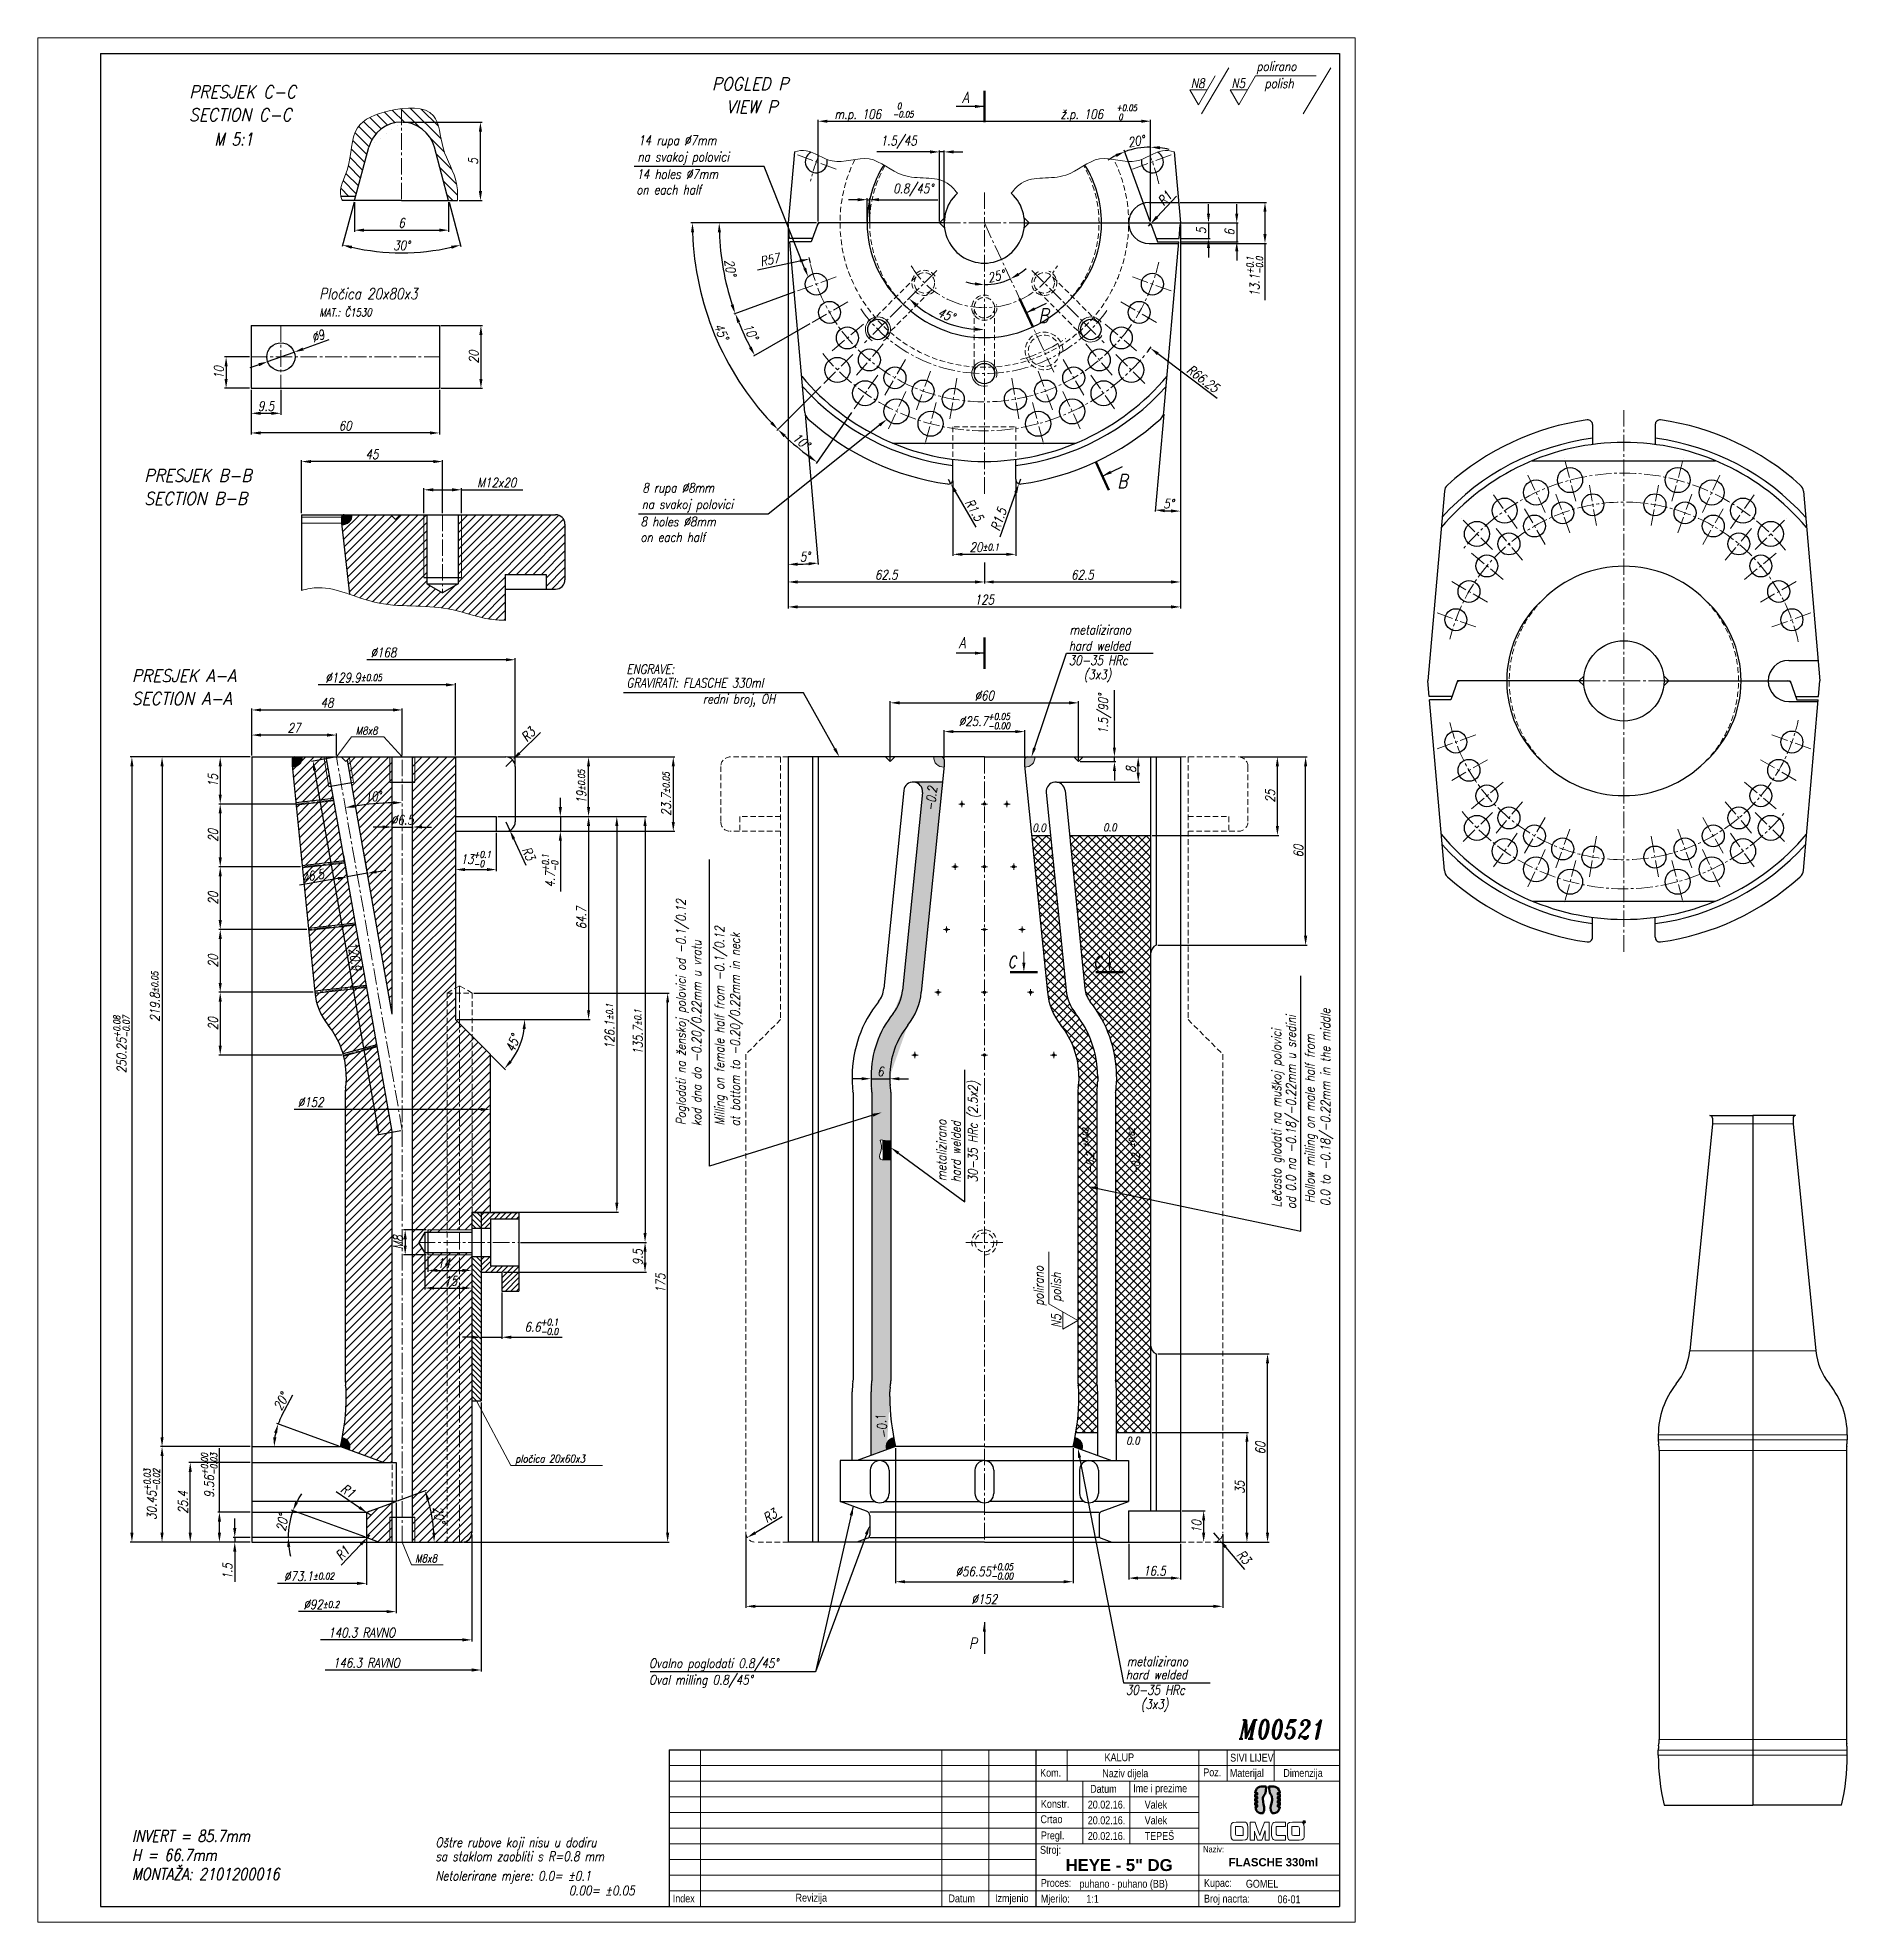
# Model space of a CAD drawing. Extents: x 11 to 588, y -94 to 506.
import ezdxf
from ezdxf import colors
from ezdxf.entities.mleader import LeaderData, LeaderLine
from ezdxf.math import Vec2, Vec3

# ---------------------------------------------------------------- set-up
doc = ezdxf.new("R2010")
doc.units = 0
doc.header["$LTSCALE"] = 7
doc.header["$MEASUREMENT"] = 0
doc.linetypes.add('CENTER2', pattern=[1.125, 0.75, -0.125, 0.125, -0.125])
doc.linetypes.add('HIDDEN', pattern=[0.375, 0.25, -0.125])
doc.layers.get('0').update_dxf_attribs({"linetype": 'CONTINUOUS', "lineweight": 15})
for name, color, linetype, lineweight in [('1', 1, 'CENTER2', 15), ('2', 2, 'HIDDEN', 15), ('3', 3, 'CONTINUOUS', 30), ('4', 5, 'CONTINUOUS', 50), ('8', 252, 'CONTINUOUS', 15), ('ENGLISH', 252, 'CONTINUOUS', 18)]:
    doc.layers.add(name, color=color, linetype=linetype, lineweight=lineweight)
doc.styles.add('ITALICT', font='ITALICT.shx', dxfattribs={"width": 0.8, "height": 3})
doc.styles.get("Standard").update_dxf_attribs({"font": 'isocp.shx', "height": 3})
doc.styles.add('style2', font='swissc.ttf')
doc.dimstyles.get("Standard").update_dxf_attribs({"dimtxt": 3, "dimasz": 3, "dimexe": 0.5, "dimexo": 0.5, "dimgap": 0.8, "dimtad": 1, "dimdsep": 46, "dimtxsty": 'ITALICT', "dimcen": 0.09, "dimazin": 2, "dimtfac": 1, "dimtmove": 0, "dimatfit": 3, "dimfxl": 1, "dimtolj": 1, "dimtzin": 0, "dimarcsym": 0})

msp = doc.modelspace()

# ---------------------------------------------------------------- texts
at = {"linetype": 'Continuous', "style": 'ITALICT', "width": 0.9}
for s, p in [('POGLED P', (226.4058, 489.7909)), ('PRESJEK C-C', (59.76, 487.1773)), ('PRESJEK B-B', (45.5052, 364.9252)), ('PRESJEK A-A', (41.4945, 301.142))]:
    msp.add_text(s, height=4, dxfattribs=at).set_placement(p)
at = {"style": 'ITALICT', "width": 0.8}
for s, height, p in [('A', 3.5, (306.2121, 485.6813)), ('m.p. 106', 3, (265.4603, 480.5975)), ('-0.05', 2, (284.1031, 481.024)), ('  0', 2, (283.2252, 483.6629)), ('ž.p. 106', 3, (337.5546, 480.5975)), ('+0.05', 2, (355.3313, 483.1108)), ('  0', 2, (353.794, 480.2335)), ('M 5:1', 4, (67.8174, 472.1066)), ('14 rupa %%C7mm', 3, (202.9578, 472.2563)), ('na svakoj polovici', 3, (202.7481, 467.0169)), ('Pločica 20x80x3', 3.5, (101.2664, 423.1253)), ('MAT.: Č1530', 2.5, (101.2664, 417.6564)), ('B', 4.5, (330.4487, 415.6367)), ('B', 4.5, (355.6032, 362.8575)), ('8 rupa %%C8mm', 3, (204.2575, 361.5126)), ('na svakoj polovici', 3, (204.0478, 356.2732)), ('metalizirano', 3, (340.4545, 316.2763)), ('A', 3.5, (305.0887, 311.9488)), ('30-35 HRc', 3, (340.1823, 306.5385)), ('GRAVIRATI: FLASCHE 330ml ', 3, (199.2285, 299.3876)), ('(3x3)', 3, (344.9737, 302.0427)), ('redni broj, OH', 3, (223.5444, 294.2298)), ('M8x8', 2.5, (112.8879, 284.3917)), ('0.0', 2.5, (328.5664, 253.4157)), ('0.0', 2.5, (351.1515, 253.5697)), ('C', 3.75, (320.7078, 210.0423)), ('C', 3.75, (348.0336, 210.0423)), ('0.0', 2.5, (358.4867, 58.1001)), ('pločica 20x60x3', 2.5, (163.7712, 52.3735)), ('M8x8', 2.5, (131.8527, 20.5747)), ('P', 3.5, (308.386, -6.9605)), ('Ovalno poglodati 0.8/45°', 3, (206.3737, -13.0851)), ('metalizirano', 3, (358.6423, -12.4567)), ('30-35 HRc', 3, (358.3701, -21.6054)), ('(3x3)', 3, (363.1615, -26.1012)), ('M00521', 6, (394.4453, -35.6309)), ('INVERT = 85.7mm', 3.75, (41.5733, -68.4791)), ('H = 66.7mm', 3.75, (41.5733, -74.5505)), ('sa staklom zaobliti s R=0.8 mm', 3, (138.3254, -74.624)), ('Oštre rubove koji nisu u dodiru ', 3, (138.3254, -70.1416)), ('MONTAŽA: 2101200016', 3.75, (41.5733, -80.6219)), ('Netolerirane mjere: 0.0= %%P0.1', 3, (138.3254, -80.8176)), ('0.00= %%P0.05', 3, (180.8271, -85.5184))]:
    msp.add_text(s, height=height, dxfattribs=at).set_placement(p)
for s, height, rotation, p in [('-0.2', 3, 83.8718604, (297.4002, 259.8569)), ('Poglodati na ženskoj polovici od -0.1/0.12', 3, 90, (218.0356, 159.8934)), ('kod dna do -0.20/0.22mm u vratu', 3, 90, (223.0368, 159.5918)), ('Lečasto glodati na muškoj polovici', 3, 90, (407.8425, 133.6863)), ('od 0.0 na -0.18/-0.22mm u sredini', 3, 90, (412.516, 133.161)), ('30-35 HRc (2.5x2)', 3, 90, (311.0915, 141.6645)), ('metalizirano', 3, 90, (301.0701, 142.1138)), (' %%p0.02', 1.75, 90, (346.3306, 151.8399)), (' %%p0.02', 1.75, 90, (361.1317, 151.8399)), ('-0.2', 2.5, 90, (348.1643, 144.7927)), ('-0.2', 2.5, 90, (362.7038, 144.4167)), ('-0.1', 3, 99.0084906, (282.7652, 60.2407))]:
    msp.add_text(s, height=height, rotation=rotation, dxfattribs=at).set_placement(p)
at = {"style": 'style2'}
for s, height, p in [('KALUP', 2.5, (351.5836, -42.7969)), ('SIVI LIJEV', 2.5, (391.611, -42.9214)), ('Kom.', 2.5, (331.042, -47.7322)), ('Naziv dijela', 2.5, (350.8703, -47.8833)), ('Poz.', 2.5, (383.0367, -47.5867)), ('Materijal', 2.5, (391.5127, -47.8085)), ('Dimenzija', 2.5, (408.5524, -47.804)), ('Datum', 2.5, (346.9823, -52.8664)), ('Ime i prezime', 2.5, (360.706, -52.6783)), ('Crtao', 2.5, (331.1511, -62.5351)), ('Konstr.', 2.5, (331.2841, -57.6522)), ('20.02.16.', 2.5, (346.2169, -57.8825)), ('Valek', 2.5, (364.3597, -57.8825)), ('Pregl.', 2.5, (331.2841, -67.6839)), ('20.02.16.', 2.5, (346.2169, -62.8825)), ('20.02.16.', 2.5, (346.2169, -67.8825)), ('Valek', 2.5, (364.3597, -62.8825)), ('TEPEŠ', 2.5, (364.3597, -67.8566)), ('Stroj:', 2.5, (331.0118, -72.2925)), ('Naziv:', 2, (383.0118, -71.8652)), ('Proces:', 2.5, (331.254, -82.8327)), ('puhano - puhano (BB)', 2.5, (343.5599, -83.1014)), ('Kupac:', 2.5, (383.254, -82.8327)), ('GOMEL', 2.5, (396.621, -83.1014)), ('Index', 2.5, (213.9321, -87.7887)), ('Revizija', 2.5, (253.0774, -87.5431)), ('Datum', 2.5, (301.8199, -87.7714)), ('Izmjenio', 2.5, (316.6563, -87.7136)), ('Mjerilo:', 2.5, (331.254, -87.8327)), ('1:1', 2.5, (345.7779, -87.9087)), ('Broj nacrta:', 2.5, (383.267, -87.8356)), ('06-01', 2.5, (406.7101, -88.0671))]:
    msp.add_text(s, height=height, dxfattribs=at).set_placement(p)
at = {"attachment_point": 1}
for s, insert, char_height, width in [('{\\fArial|b1|i0|c238|p34;HEYE - 5" DG}', (339.1811, -73.9968), 3.8, 38.107033), ('{\\fArial|b1|i0|c238|p34;FLASCHE 330ml}', (391.151, -73.684), 2.6, 52.631647)]:
    msp.add_mtext(s, dxfattribs=dict(at, insert=insert, char_height=char_height, width=width))
at = {"layer": 'ENGLISH', "linetype": 'Continuous', "style": 'ITALICT', "width": 0.9}
for s, p in [('SECTION C-C', (59.76, 479.8963)), ('VIEW P', (230.9567, 482.426)), ('SECTION B-B', (45.5052, 357.6443)), ('SECTION A-A', (41.4945, 293.8611))]:
    msp.add_text(s, height=4, dxfattribs=at).set_placement(p)
at = {"layer": 'ENGLISH', "style": 'ITALICT', "width": 0.8}
for s, p in [('14 holes %%C7mm', (202.3863, 461.4907)), ('on each half', (202.3287, 456.5382)), ('8 holes %%C8mm', (203.686, 350.747)), ('on each half', (203.6284, 345.7945)), ('hard welded', (340.2059, 311.1876)), ('ENGRAVE:', (199.2228, 303.7506)), ('Oval milling 0.8/45°', (206.3737, -18.3503)), ('hard welded', (358.3937, -16.6926))]:
    msp.add_text(s, height=3, dxfattribs=at).set_placement(p)
for s, p in [('Milling on female half from -0.1/0.12', (230.3001, 159.7998)), ('at bottom to -0.20/0.22mm in neck', (235.3014, 159.4982)), ('Hollow milling on male half from', (418.4899, 135.0548)), ('0.0 to -0.18/-0.22mm in the middle', (423.4711, 134.039)), ('hard welded', (305.6857, 141.6645))]:
    msp.add_text(s, height=3, rotation=90, dxfattribs=at).set_placement(p)

# ---------------------------------------------------------------- blocks, each defined once
blk = doc.blocks.new('*D4')
at = {"color": 0, "lineweight": -2, "transparency": 16777216}
for p, q in [((272.91, 454.84), (269.91, 454.84)), ((275.91, 447.92), (275.91, 455.34)), ((275.91, 454.84), (276.71, 454.84)), ((276.71, 447.92), (276.71, 455.34)), ((279.71, 454.84), (298.48, 454.84))]:
    blk.add_line(p, q, dxfattribs=at)
at = {"color": 0, "transparency": 16777216}
for points in [[(272.91, 455.34), (272.91, 454.34), (275.91, 454.84)], [(279.71, 455.34), (279.71, 454.34), (276.71, 454.84)]]:
    blk.add_solid(points, dxfattribs=at)
at = {"color": 0, "transparency": 16777216, "insert": (290.59, 457.92), "char_height": 3, "attachment_point": 5, "style": 'ITALICT'}
blk.add_mtext('\\A1;0.8/45%%d', dxfattribs=at)
blk = doc.blocks.new('*D5')
at = {"color": 0, "lineweight": -2, "transparency": 16777216}
for p, q in [((295.95, 470.06), (279.01, 470.06)), ((298.95, 447.92), (298.95, 470.56)), ((300.45, 470.06), (298.95, 470.06)), ((300.45, 447.92), (300.45, 470.56)), ((303.45, 470.06), (306.45, 470.06))]:
    blk.add_line(p, q, dxfattribs=at)
at = {"color": 0, "transparency": 16777216}
for points in [[(295.95, 470.56), (295.95, 469.56), (298.95, 470.06)], [(303.45, 470.56), (303.45, 469.56), (300.45, 470.06)]]:
    blk.add_solid(points, dxfattribs=at)
at = {"color": 0, "transparency": 16777216, "insert": (285.98, 473.14), "char_height": 3, "attachment_point": 5, "style": 'ITALICT'}
blk.add_mtext('\\A1;1.5/45', dxfattribs=at)
blk = doc.blocks.new('*D6')
at = {"color": 0, "lineweight": -2, "transparency": 16777216}
for p, q in [((250.76, 407.7), (250.76, 338.12)), ((256.09, 386.49), (260.28, 338.54))]:
    blk.add_line(p, q, dxfattribs=at)
blk.add_arc((250.76, 447.42), 108.8, 271.57989, 273.42011, dxfattribs=at)
at = {"color": 0, "transparency": 16777216}
for points in [[(253.76, 338.16), (253.75, 339.16), (250.76, 338.62)], [(257.21, 339.31), (257.28, 338.32), (260.24, 339.03)]]:
    blk.add_solid(points, dxfattribs=at)
at = {"color": 0, "transparency": 16777216, "insert": (256.08, 341.05), "char_height": 3, "attachment_point": 5, "rotation": 2.86465, "style": 'ITALICT'}
blk.add_mtext('\\A1;5°', dxfattribs=at)
blk = doc.blocks.new('*D7')
at = {"color": 0, "lineweight": -2, "transparency": 16777216}
for p, q in [((375.76, 407.57), (375.76, 355.09)), ((370.43, 386.49), (367.71, 355.44))]:
    blk.add_line(p, q, dxfattribs=at)
blk.add_arc((375.76, 447.42), 91.83, 266.87188, 268.12812, dxfattribs=at)
at = {"color": 0, "transparency": 16777216}
for points in [[(370.71, 355.23), (370.78, 356.23), (367.75, 355.94)], [(372.76, 356.14), (372.75, 355.14), (375.76, 355.59)]]:
    blk.add_solid(points, dxfattribs=at)
at = {"color": 0, "transparency": 16777216, "insert": (371.97, 357.97), "char_height": 3, "attachment_point": 5, "rotation": 357.57934, "style": 'ITALICT'}
blk.add_mtext('\\A1;5°', dxfattribs=at)
blk = doc.blocks.new('*D8')
at = {"color": 0, "lineweight": -2, "transparency": 16777216}
for p, q in [((250.76, 446.92), (250.76, 332.51)), ((313.26, 339.19), (313.26, 332.51)), ((253.76, 333.01), (310.26, 333.01))]:
    blk.add_line(p, q, dxfattribs=at)
at = {"color": 0, "transparency": 16777216}
for points in [[(253.76, 333.51), (253.76, 332.51), (250.76, 333.01)], [(310.26, 333.51), (310.26, 332.51), (313.26, 333.01)]]:
    blk.add_solid(points, dxfattribs=at)
at = {"color": 0, "transparency": 16777216, "insert": (282.01, 335.31), "char_height": 3, "attachment_point": 5, "style": 'ITALICT'}
blk.add_mtext('\\A1;62.5', dxfattribs=at)
blk = doc.blocks.new('*D9')
at = {"color": 0, "lineweight": -2, "transparency": 16777216}
for p, q in [((375.76, 371.09), (375.76, 332.51)), ((313.26, 339.19), (313.26, 332.51)), ((316.26, 333.01), (372.76, 333.01))]:
    blk.add_line(p, q, dxfattribs=at)
at = {"color": 0, "transparency": 16777216}
for points in [[(316.26, 333.51), (316.26, 332.51), (313.26, 333.01)], [(372.76, 333.51), (372.76, 332.51), (375.76, 333.01)]]:
    blk.add_solid(points, dxfattribs=at)
at = {"color": 0, "transparency": 16777216, "insert": (344.51, 335.31), "char_height": 3, "attachment_point": 5, "style": 'ITALICT'}
blk.add_mtext('\\A1;62.5', dxfattribs=at)
blk = doc.blocks.new('*D10')
at = {"color": 0, "lineweight": -2, "transparency": 16777216}
for p, q in [((250.76, 446.92), (250.76, 324.56)), ((375.76, 446.92), (375.76, 324.56)), ((253.76, 325.06), (372.76, 325.06))]:
    blk.add_line(p, q, dxfattribs=at)
at = {"color": 0, "transparency": 16777216}
for points in [[(253.76, 325.56), (253.76, 324.56), (250.76, 325.06)], [(372.76, 325.56), (372.76, 324.56), (375.76, 325.06)]]:
    blk.add_solid(points, dxfattribs=at)
at = {"color": 0, "transparency": 16777216, "insert": (313.26, 327.36), "char_height": 3, "attachment_point": 5, "style": 'ITALICT'}
blk.add_mtext('\\A1;125', dxfattribs=at)
blk = doc.blocks.new('*D11')
at = {"color": 0, "lineweight": -2, "transparency": 16777216}
for p, q in [((300.41, 276.95), (300.41, 285.83)), ((303.41, 285.33), (323.11, 285.33)), ((326.11, 276.95), (326.11, 285.83))]:
    blk.add_line(p, q, dxfattribs=at)
at = {"color": 0, "transparency": 16777216}
for points in [[(303.41, 285.83), (303.41, 284.83), (300.41, 285.33)], [(323.11, 285.83), (323.11, 284.83), (326.11, 285.33)]]:
    blk.add_solid(points, dxfattribs=at)
at = {"color": 0, "transparency": 16777216, "insert": (313.26, 288.62), "char_height": 3, "attachment_point": 5, "style": 'ITALICT'}
blk.add_mtext('\\A1;%%c25.7{}{\\H0.71x;\\C3;\\S+0.05^ -0.00;}', dxfattribs=at)
blk = doc.blocks.new('*D12')
at = {"color": 0, "lineweight": -2, "transparency": 16777216}
for p, q in [((79.23, 277.25), (69.19, 277.25)), ((69.69, 274.25), (69.69, 265.25)), ((93.71, 262.25), (69.19, 262.25))]:
    blk.add_line(p, q, dxfattribs=at)
at = {"color": 0, "transparency": 16777216}
for points in [[(69.19, 274.25), (70.19, 274.25), (69.69, 277.25)], [(69.19, 265.25), (70.19, 265.25), (69.69, 262.25)]]:
    blk.add_solid(points, dxfattribs=at)
at = {"color": 0, "transparency": 16777216, "insert": (67.39, 269.75), "char_height": 3, "attachment_point": 5, "rotation": 90, "style": 'ITALICT'}
blk.add_mtext('\\A1;15', dxfattribs=at)
blk = doc.blocks.new('*D13')
at = {"color": 0, "lineweight": -2, "transparency": 16777216}
for p, q in [((93.71, 262.25), (69.19, 262.25)), ((69.69, 259.25), (69.69, 245.25)), ((95.31, 242.25), (69.19, 242.25))]:
    blk.add_line(p, q, dxfattribs=at)
at = {"color": 0, "transparency": 16777216}
for points in [[(69.19, 259.25), (70.19, 259.25), (69.69, 262.25)], [(69.19, 245.25), (70.19, 245.25), (69.69, 242.25)]]:
    blk.add_solid(points, dxfattribs=at)
at = {"color": 0, "transparency": 16777216, "insert": (67.39, 252.25), "char_height": 3, "attachment_point": 5, "rotation": 90, "style": 'ITALICT'}
blk.add_mtext('\\A1;20', dxfattribs=at)
blk = doc.blocks.new('*D15')
at = {"color": 0, "lineweight": -2, "transparency": 16777216}
for p, q in [((95.31, 242.25), (69.19, 242.25)), ((69.69, 239.25), (69.69, 225.25)), ((97.32, 222.25), (69.19, 222.25))]:
    blk.add_line(p, q, dxfattribs=at)
at = {"color": 0, "transparency": 16777216}
for points in [[(69.19, 239.25), (70.19, 239.25), (69.69, 242.25)], [(69.19, 225.25), (70.19, 225.25), (69.69, 222.25)]]:
    blk.add_solid(points, dxfattribs=at)
at = {"color": 0, "transparency": 16777216, "insert": (67.39, 232.25), "char_height": 3, "attachment_point": 5, "rotation": 90, "style": 'ITALICT'}
blk.add_mtext('\\A1;20', dxfattribs=at)
blk = doc.blocks.new('*D16')
at = {"color": 0, "lineweight": -2, "transparency": 16777216}
for p, q in [((135.88, 118.05), (135.88, 113.12)), ((138.88, 113.62), (146.88, 113.62))]:
    blk.add_line(p, q, dxfattribs=at)
at = {"color": 0, "transparency": 16777216}
for points in [[(138.88, 114.12), (138.88, 113.12), (135.88, 113.62)], [(146.88, 114.12), (146.88, 113.12), (149.88, 113.62)]]:
    blk.add_solid(points, dxfattribs=at)
at = {"color": 0, "transparency": 16777216, "insert": (140.96, 115.92), "char_height": 3, "attachment_point": 5, "style": 'ITALICT'}
blk.add_mtext('\\A1;14', dxfattribs=at)
blk = doc.blocks.new('*D17')
at = {"color": 0, "lineweight": -2, "transparency": 16777216}
for p, q in [((134.88, 118.8), (134.88, 107.49)), ((137.88, 107.99), (146.88, 107.99))]:
    blk.add_line(p, q, dxfattribs=at)
at = {"color": 0, "transparency": 16777216}
for points in [[(137.88, 108.49), (137.88, 107.49), (134.88, 107.99)], [(146.88, 108.49), (146.88, 107.49), (149.88, 107.99)]]:
    blk.add_solid(points, dxfattribs=at)
at = {"color": 0, "transparency": 16777216, "insert": (143.16, 110.29), "char_height": 3, "attachment_point": 5, "style": 'ITALICT'}
blk.add_mtext('\\A1;15', dxfattribs=at)
blk = doc.blocks.new('*D18')
at = {"color": 0, "lineweight": -2, "transparency": 16777216}
for p, q in [((157.68, 253.05), (157.68, 240.86)), ((147.68, 241.36), (154.68, 241.36))]:
    blk.add_line(p, q, dxfattribs=at)
at = {"color": 0, "transparency": 16777216}
for points in [[(147.68, 241.86), (147.68, 240.86), (144.68, 241.36)], [(154.68, 241.86), (154.68, 240.86), (157.68, 241.36)]]:
    blk.add_solid(points, dxfattribs=at)
at = {"color": 0, "transparency": 16777216, "insert": (151.18, 244.65), "char_height": 3, "attachment_point": 5, "style": 'ITALICT'}
blk.add_mtext('\\A1;13{}{\\H0.71x;\\C3;\\S+0.1^ -0;}', dxfattribs=at)
blk = doc.blocks.new('*D19')
at = {"color": 0, "lineweight": -2, "transparency": 16777216}
for p, q in [((171.77, 284.99), (165.03, 278.43)), ((160.73, 274.25), (162.88, 276.34))]:
    blk.add_line(p, q, dxfattribs=at)
at = {"color": 0, "transparency": 16777216}
blk.add_solid([(164.68, 278.79), (165.38, 278.08), (162.88, 276.34)], dxfattribs=at)
at = {"color": 0, "transparency": 16777216, "insert": (167.87, 284.4), "char_height": 3, "attachment_point": 5, "rotation": 44.19404, "style": 'ITALICT'}
blk.add_mtext('\\A1;R3', dxfattribs=at)
blk = doc.blocks.new('*D20')
at = {"color": 0, "lineweight": -2, "transparency": 16777216}
for p, q in [((160.73, 256.55), (162, 253.83)), ((167.26, 242.61), (163.27, 251.12))]:
    blk.add_line(p, q, dxfattribs=at)
at = {"color": 0, "transparency": 16777216}
blk.add_solid([(163.72, 251.33), (162.82, 250.91), (162, 253.83)], dxfattribs=at)
at = {"color": 0, "transparency": 16777216, "insert": (167.98, 246.48), "char_height": 3, "attachment_point": 5, "rotation": 295.10492, "style": 'ITALICT'}
blk.add_mtext('\\A1;R3', dxfattribs=at)
blk = doc.blocks.new('*D21')
at = {"color": 0, "lineweight": -2, "transparency": 16777216}
for p, q in [((178.1, 261.25), (178.1, 264.25)), ((158.18, 258.25), (178.6, 258.25)), ((161.23, 253.55), (178.6, 253.55)), ((178.1, 258.25), (178.1, 253.55)), ((178.1, 250.55), (178.1, 234.36))]:
    blk.add_line(p, q, dxfattribs=at)
at = {"color": 0, "transparency": 16777216}
for points in [[(177.6, 261.25), (178.6, 261.25), (178.1, 258.25)], [(177.6, 250.55), (178.6, 250.55), (178.1, 253.55)]]:
    blk.add_solid(points, dxfattribs=at)
at = {"color": 0, "transparency": 16777216, "insert": (174.82, 240.96), "char_height": 3, "attachment_point": 5, "rotation": 90, "style": 'ITALICT'}
blk.add_mtext('\\A1;4.7{}{\\H0.71x;\\C3;\\S+0.1^ -0;}', dxfattribs=at)
blk = doc.blocks.new('*D22')
at = {"color": 0, "lineweight": -2, "transparency": 16777216}
for p, q in [((161.23, 277.25), (214.6, 277.25)), ((214.1, 274.25), (214.1, 256.55)), ((161.23, 253.55), (214.6, 253.55))]:
    blk.add_line(p, q, dxfattribs=at)
at = {"color": 0, "transparency": 16777216}
for points in [[(213.6, 274.25), (214.6, 274.25), (214.1, 277.25)], [(213.6, 256.55), (214.6, 256.55), (214.1, 253.55)]]:
    blk.add_solid(points, dxfattribs=at)
at = {"color": 0, "transparency": 16777216, "insert": (211.8, 265.4), "char_height": 3, "attachment_point": 5, "rotation": 90, "style": 'ITALICT'}
blk.add_mtext('\\A1;23.7{}{\\H0.71x;\\C3;%%p0.05}', dxfattribs=at)
blk = doc.blocks.new('*D23')
at = {"color": 0, "lineweight": -2, "transparency": 16777216}
for p, q in [((158.18, 258.25), (187.6, 258.25)), ((187.1, 255.25), (187.1, 196.55)), ((145.18, 193.55), (187.6, 193.55))]:
    blk.add_line(p, q, dxfattribs=at)
at = {"color": 0, "transparency": 16777216}
for points in [[(186.6, 255.25), (187.6, 255.25), (187.1, 258.25)], [(186.6, 196.55), (187.6, 196.55), (187.1, 193.55)]]:
    blk.add_solid(points, dxfattribs=at)
at = {"color": 0, "transparency": 16777216, "insert": (184.8, 225.9), "char_height": 3, "attachment_point": 5, "rotation": 90, "style": 'ITALICT'}
blk.add_mtext('\\A1;64.7', dxfattribs=at)
blk = doc.blocks.new('*D24')
at = {"color": 0, "lineweight": -2, "transparency": 16777216}
for p, q in [((155.79, 193.55), (167.26, 193.55)), ((156.08, 182.15), (160.65, 177.58))]:
    blk.add_line(p, q, dxfattribs=at)
blk.add_arc((144.68, 193.55), 22.09, 322.78817, 352.21183, dxfattribs=at)
at = {"color": 0, "transparency": 16777216}
for points in [[(166.06, 190.59), (167.06, 190.52), (166.76, 193.55)], [(162.64, 179.86), (161.89, 180.52), (160.29, 177.93)]]:
    blk.add_solid(points, dxfattribs=at)
at = {"color": 0, "transparency": 16777216, "insert": (162.96, 185.98), "char_height": 3, "attachment_point": 5, "rotation": 67.5, "style": 'ITALICT'}
blk.add_mtext('\\A1;45°', dxfattribs=at)
blk = doc.blocks.new('*D25')
at = {"color": 0, "lineweight": -2, "transparency": 16777216}
for p, q in [((158.18, 258.25), (196.6, 258.25)), ((196.1, 255.25), (196.1, 135.15)), ((156.23, 132.15), (196.6, 132.15))]:
    blk.add_line(p, q, dxfattribs=at)
at = {"color": 0, "transparency": 16777216}
for points in [[(195.6, 255.25), (196.6, 255.25), (196.1, 258.25)], [(195.6, 135.15), (196.6, 135.15), (196.1, 132.15)]]:
    blk.add_solid(points, dxfattribs=at)
at = {"color": 0, "transparency": 16777216, "insert": (193.8, 191.38), "char_height": 3, "attachment_point": 5, "rotation": 90, "style": 'ITALICT'}
blk.add_mtext('\\A1;126.1{}{\\H0.71x;\\C3;%%p0.1}', dxfattribs=at)
blk = doc.blocks.new('*D26')
at = {"color": 0, "lineweight": -2, "transparency": 16777216}
for p, q in [((158.18, 258.25), (205.6, 258.25)), ((205.1, 255.25), (205.1, 125.55)), ((165.38, 122.55), (205.6, 122.55))]:
    blk.add_line(p, q, dxfattribs=at)
at = {"color": 0, "transparency": 16777216}
for points in [[(204.6, 255.25), (205.6, 255.25), (205.1, 258.25)], [(204.6, 125.55), (205.6, 125.55), (205.1, 122.55)]]:
    blk.add_solid(points, dxfattribs=at)
at = {"color": 0, "transparency": 16777216, "insert": (202.8, 189.56), "char_height": 3, "attachment_point": 5, "rotation": 90, "style": 'ITALICT'}
blk.add_mtext('\\A1;135.7{}{\\H0.71x;\\C3;%%p0.1}', dxfattribs=at)
blk = doc.blocks.new('*D28')
at = {"color": 0, "lineweight": -2, "transparency": 16777216}
for p, q in [((74.19, 277.25), (50.64, 277.25)), ((51.14, 274.25), (51.14, 60.45)), ((79.23, 57.45), (50.64, 57.45))]:
    blk.add_line(p, q, dxfattribs=at)
at = {"color": 0, "transparency": 16777216}
for points in [[(50.64, 274.25), (51.64, 274.25), (51.14, 277.25)], [(50.64, 60.45), (51.64, 60.45), (51.14, 57.45)]]:
    blk.add_solid(points, dxfattribs=at)
at = {"color": 0, "transparency": 16777216, "insert": (48.84, 200.85), "char_height": 3, "attachment_point": 5, "rotation": 90, "style": 'ITALICT'}
blk.add_mtext('\\A1;219.8{}{\\H0.71x;\\C3;%%p0.05}', dxfattribs=at)
blk = doc.blocks.new('*D29')
at = {"color": 0, "lineweight": -2, "transparency": 16777216}
for p, q in [((79.23, 57.45), (50.64, 57.45)), ((51.14, 54.45), (51.14, 30)), ((79.23, 27), (50.64, 27))]:
    blk.add_line(p, q, dxfattribs=at)
at = {"color": 0, "transparency": 16777216}
for points in [[(50.64, 54.45), (51.64, 54.45), (51.14, 57.45)], [(50.64, 30), (51.64, 30), (51.14, 27)]]:
    blk.add_solid(points, dxfattribs=at)
at = {"color": 0, "transparency": 16777216, "insert": (47.85, 42.23), "char_height": 3, "attachment_point": 5, "rotation": 90, "style": 'ITALICT'}
blk.add_mtext('\\A1;30.45{}{\\H0.71x;\\C3;\\S+0.03^ -0.02;}', dxfattribs=at)
blk = doc.blocks.new('*D30')
at = {"color": 0, "lineweight": -2, "transparency": 16777216}
for p, q in [((135.38, 126.55), (128.15, 126.55)), ((128.65, 123.55), (128.65, 121.55)), ((135.38, 118.55), (128.15, 118.55))]:
    blk.add_line(p, q, dxfattribs=at)
at = {"color": 0, "transparency": 16777216}
for points in [[(128.15, 123.55), (129.15, 123.55), (128.65, 126.55)], [(128.15, 121.55), (129.15, 121.55), (128.65, 118.55)]]:
    blk.add_solid(points, dxfattribs=at)
at = {"color": 0, "transparency": 16777216, "insert": (126.35, 122.55), "char_height": 3, "attachment_point": 5, "rotation": 90, "style": 'ITALICT'}
blk.add_mtext('\\A1;M8', dxfattribs=at)
blk = doc.blocks.new('*D31')
at = {"color": 0, "lineweight": -2, "transparency": 16777216}
for p, q in [((284.98, 56.95), (284.98, 13.9)), ((341.53, 56.95), (341.53, 13.9)), ((287.98, 14.4), (338.53, 14.4))]:
    blk.add_line(p, q, dxfattribs=at)
at = {"color": 0, "transparency": 16777216}
for points in [[(287.98, 14.9), (287.98, 13.9), (284.98, 14.4)], [(338.53, 14.9), (338.53, 13.9), (341.53, 14.4)]]:
    blk.add_solid(points, dxfattribs=at)
at = {"color": 0, "transparency": 16777216, "insert": (313.26, 17.68), "char_height": 3, "attachment_point": 5, "style": 'ITALICT'}
blk.add_mtext('\\A1;%%c56.55{}{\\H0.71x;\\C3;\\S+0.05^ -0.00;}', dxfattribs=at)
blk = doc.blocks.new('*D32')
at = {"color": 0, "lineweight": -2, "transparency": 16777216}
for p, q in [((74.31, 31.5), (74.31, 34.5)), ((79.23, 28.5), (73.81, 28.5)), ((79.23, 27), (73.81, 27)), ((74.31, 28.5), (74.31, 27)), ((74.31, 24), (74.31, 14.37))]:
    blk.add_line(p, q, dxfattribs=at)
at = {"color": 0, "transparency": 16777216}
for points in [[(73.81, 31.5), (74.81, 31.5), (74.31, 28.5)], [(73.81, 24), (74.81, 24), (74.31, 27)]]:
    blk.add_solid(points, dxfattribs=at)
at = {"color": 0, "transparency": 16777216, "insert": (72.01, 17.69), "char_height": 3, "attachment_point": 5, "rotation": 90, "style": 'ITALICT'}
blk.add_mtext('\\A1;1.5', dxfattribs=at)
blk = doc.blocks.new('*D33')
at = {"color": 0, "lineweight": -2, "transparency": 16777216}
for p, q in [((69.43, 36.56), (69.43, 56.98)), ((79.23, 36.56), (68.93, 36.56)), ((69.43, 30), (69.43, 33.56)), ((79.23, 27), (68.93, 27))]:
    blk.add_line(p, q, dxfattribs=at)
at = {"color": 0, "transparency": 16777216}
for points in [[(68.93, 33.56), (69.93, 33.56), (69.43, 36.56)], [(68.93, 30), (69.93, 30), (69.43, 27)]]:
    blk.add_solid(points, dxfattribs=at)
at = {"color": 0, "transparency": 16777216, "insert": (66.14, 48.27), "char_height": 3, "attachment_point": 5, "rotation": 90, "style": 'ITALICT'}
blk.add_mtext('\\A1;9.56{}{\\H0.71x;\\C3;\\S+0.00^ -0.03;}', dxfattribs=at)
blk = doc.blocks.new('*D34')
at = {"color": 0, "lineweight": -2, "transparency": 16777216}
for p, q in [((283.26, 276.25), (283.26, 294.99)), ((286.26, 294.49), (340.26, 294.49)), ((343.26, 276.25), (343.26, 294.99))]:
    blk.add_line(p, q, dxfattribs=at)
at = {"color": 0, "transparency": 16777216}
for points in [[(286.26, 294.99), (286.26, 293.99), (283.26, 294.49)], [(340.26, 294.99), (340.26, 293.99), (343.26, 294.49)]]:
    blk.add_solid(points, dxfattribs=at)
at = {"color": 0, "transparency": 16777216, "insert": (313.26, 296.79), "char_height": 3, "attachment_point": 5, "style": 'ITALICT'}
blk.add_mtext('\\A1;%%c60', dxfattribs=at)
blk = doc.blocks.new('*D35')
at = {"color": 0, "lineweight": -2, "transparency": 16777216}
for p, q in [((354.72, 280.25), (354.72, 298.57)), ((354.72, 275.75), (354.72, 277.25)), ((343.76, 275.75), (355.22, 275.75)), ((354.72, 272.75), (354.72, 269.75))]:
    blk.add_line(p, q, dxfattribs=at)
at = {"color": 0, "transparency": 16777216}
for points in [[(354.22, 280.25), (355.22, 280.25), (354.72, 277.25)], [(354.22, 272.75), (355.22, 272.75), (354.72, 275.75)]]:
    blk.add_solid(points, dxfattribs=at)
at = {"color": 0, "transparency": 16777216, "insert": (351.63, 290.91), "char_height": 3, "attachment_point": 5, "rotation": 90, "style": 'ITALICT'}
blk.add_mtext('\\A1;1.5/90%%D', dxfattribs=at)
blk = doc.blocks.new('*D36')
at = {"color": 0, "lineweight": -2, "transparency": 16777216}
for p, q in [((362.3, 272.25), (362.3, 274.25)), ((336.36, 269.25), (362.8, 269.25))]:
    blk.add_line(p, q, dxfattribs=at)
at = {"color": 0, "transparency": 16777216}
for points in [[(361.8, 274.25), (362.8, 274.25), (362.3, 277.25)], [(361.8, 272.25), (362.8, 272.25), (362.3, 269.25)]]:
    blk.add_solid(points, dxfattribs=at)
at = {"color": 0, "transparency": 16777216, "insert": (360, 273.25), "char_height": 3, "attachment_point": 5, "rotation": 90, "style": 'ITALICT'}
blk.add_mtext('\\A1;8', dxfattribs=at)
blk = doc.blocks.new('*D37')
at = {"color": 0, "lineweight": -2, "transparency": 16777216}
for p, q in [((112.5, 454.06), (112.5, 444.62)), ((142.5, 454.06), (142.5, 444.62)), ((115.5, 445.12), (139.5, 445.12))]:
    blk.add_line(p, q, dxfattribs=at)
at = {"color": 0, "transparency": 16777216}
for points in [[(115.5, 445.62), (115.5, 444.62), (112.5, 445.12)], [(139.5, 445.62), (139.5, 444.62), (142.5, 445.12)]]:
    blk.add_solid(points, dxfattribs=at)
at = {"color": 0, "transparency": 16777216, "insert": (127.5, 447.42), "char_height": 3, "attachment_point": 5, "style": 'ITALICT'}
blk.add_mtext('\\A1;6', dxfattribs=at)
blk = doc.blocks.new('*D38')
at = {"color": 0, "lineweight": -2, "transparency": 16777216}
for p, q in [((128, 479.56), (153.13, 479.56)), ((152.63, 457.56), (152.63, 476.56)), ((145.86, 454.56), (153.13, 454.56))]:
    blk.add_line(p, q, dxfattribs=at)
at = {"color": 0, "transparency": 16777216}
for points in [[(152.13, 476.56), (153.13, 476.56), (152.63, 479.56)], [(152.13, 457.56), (153.13, 457.56), (152.63, 454.56)]]:
    blk.add_solid(points, dxfattribs=at)
at = {"color": 0, "transparency": 16777216, "insert": (150.33, 467.06), "char_height": 3, "attachment_point": 5, "rotation": 90, "style": 'ITALICT'}
blk.add_mtext('\\A1;5', dxfattribs=at)
blk = doc.blocks.new('*D39')
at = {"color": 0, "lineweight": -2, "transparency": 16777216}
for p, q in [((394.76, 277.25), (416.16, 277.25)), ((415.66, 220.25), (415.66, 274.25)), ((368.58, 217.25), (416.16, 217.25))]:
    blk.add_line(p, q, dxfattribs=at)
at = {"color": 0, "transparency": 16777216}
for points in [[(415.16, 274.25), (416.16, 274.25), (415.66, 277.25)], [(415.16, 220.25), (416.16, 220.25), (415.66, 217.25)]]:
    blk.add_solid(points, dxfattribs=at)
at = {"color": 0, "transparency": 16777216, "insert": (413.36, 247.25), "char_height": 3, "attachment_point": 5, "rotation": 90, "style": 'ITALICT'}
blk.add_mtext('\\A1;60', dxfattribs=at)
blk = doc.blocks.new('*D40')
at = {"color": 0, "lineweight": -2, "transparency": 16777216}
for p, q in [((368.58, 87), (404.02, 87)), ((403.52, 30), (403.52, 84)), ((386.76, 27), (404.02, 27))]:
    blk.add_line(p, q, dxfattribs=at)
at = {"color": 0, "transparency": 16777216}
for points in [[(403.02, 84), (404.02, 84), (403.52, 87)], [(403.02, 30), (404.02, 30), (403.52, 27)]]:
    blk.add_solid(points, dxfattribs=at)
at = {"color": 0, "transparency": 16777216, "insert": (401.22, 57), "char_height": 3, "attachment_point": 5, "rotation": 90, "style": 'ITALICT'}
blk.add_mtext('\\A1;60', dxfattribs=at)
blk = doc.blocks.new('*D41')
at = {"color": 0, "lineweight": -2, "transparency": 16777216}
for p, q in [((50.64, 277.25), (41.03, 277.25)), ((41.53, 274.25), (41.53, 30)), ((79.23, 27), (41.03, 27))]:
    blk.add_line(p, q, dxfattribs=at)
at = {"color": 0, "transparency": 16777216}
for points in [[(41.03, 274.25), (42.03, 274.25), (41.53, 277.25)], [(41.03, 30), (42.03, 30), (41.53, 27)]]:
    blk.add_solid(points, dxfattribs=at)
at = {"color": 0, "transparency": 16777216, "insert": (38.25, 185.63), "char_height": 3, "attachment_point": 5, "rotation": 90, "style": 'ITALICT'}
blk.add_mtext('\\A1;250.25{}{\\H0.71x;\\C3;\\S+0.08^ -0.07;}', dxfattribs=at)
blk = doc.blocks.new('*D42')
at = {"color": 0, "lineweight": -2, "transparency": 16777216}
for p, q in [((106.6, 43.19), (114.07, 38.06)), ((117.78, 35.51), (116.54, 36.36))]:
    blk.add_line(p, q, dxfattribs=at)
at = {"color": 0, "transparency": 16777216}
blk.add_solid([(114.35, 38.47), (113.78, 37.65), (116.54, 36.36)], dxfattribs=at)
at = {"color": 0, "transparency": 16777216, "insert": (110.4, 43.37), "char_height": 3, "attachment_point": 5, "rotation": 325.49803, "style": 'ITALICT'}
blk.add_mtext('\\A1;R1', dxfattribs=at)
blk = doc.blocks.new('*D43')
at = {"color": 0, "lineweight": -2, "transparency": 16777216}
for p, q in [((152.73, 164.92), (93.27, 164.92)), ((155.73, 166.28), (155.73, 164.42))]:
    blk.add_line(p, q, dxfattribs=at)
at = {"color": 0, "transparency": 16777216}
blk.add_solid([(152.73, 165.42), (152.73, 164.42), (155.73, 164.92)], dxfattribs=at)
at = {"color": 0, "transparency": 16777216, "insert": (98.53, 167.22), "char_height": 3, "attachment_point": 5, "style": 'ITALICT'}
blk.add_mtext('\\A1;%%c152', dxfattribs=at)
blk = doc.blocks.new('*D44')
at = {"color": 0, "lineweight": -2, "transparency": 16777216}
for p, q in [((144.68, 277.75), (144.68, 300.72)), ((141.68, 300.22), (100.93, 300.22))]:
    blk.add_line(p, q, dxfattribs=at)
at = {"color": 0, "transparency": 16777216}
blk.add_solid([(141.68, 300.72), (141.68, 299.72), (144.68, 300.22)], dxfattribs=at)
at = {"color": 0, "transparency": 16777216, "insert": (112.2, 302.52), "char_height": 3, "attachment_point": 5, "style": 'ITALICT'}
blk.add_mtext('\\A1;%%c129.9{}{\\H0.71x;\\C3;%%p0.05}', dxfattribs=at)
blk = doc.blocks.new('*D45')
at = {"color": 0, "lineweight": -2, "transparency": 16777216}
for p, q in [((160.73, 308.22), (116.47, 308.22)), ((163.73, 274.75), (163.73, 308.72))]:
    blk.add_line(p, q, dxfattribs=at)
at = {"color": 0, "transparency": 16777216}
blk.add_solid([(160.73, 308.72), (160.73, 307.72), (163.73, 308.22)], dxfattribs=at)
at = {"color": 0, "transparency": 16777216, "insert": (121.73, 310.52), "char_height": 3, "attachment_point": 5, "style": 'ITALICT'}
blk.add_mtext('\\A1;%%c168', dxfattribs=at)
blk = doc.blocks.new('*D46')
at = {"color": 0, "lineweight": -2, "transparency": 16777216}
for p, q in [((79.73, 277.75), (79.73, 284.72)), ((103.73, 284.22), (82.73, 284.22)), ((106.73, 277.75), (106.73, 284.72))]:
    blk.add_line(p, q, dxfattribs=at)
at = {"color": 0, "transparency": 16777216}
for points in [[(82.73, 284.72), (82.73, 283.72), (79.73, 284.22)], [(103.73, 284.72), (103.73, 283.72), (106.73, 284.22)]]:
    blk.add_solid(points, dxfattribs=at)
at = {"color": 0, "transparency": 16777216, "insert": (93.23, 286.52), "char_height": 3, "attachment_point": 5, "style": 'ITALICT'}
blk.add_mtext('\\A1;27', dxfattribs=at)
blk = doc.blocks.new('*D47')
at = {"color": 0, "lineweight": -2, "transparency": 16777216}
for p, q in [((125.73, 39.5), (125.73, 4.38)), ((122.73, 4.88), (94.59, 4.88))]:
    blk.add_line(p, q, dxfattribs=at)
at = {"color": 0, "transparency": 16777216}
blk.add_solid([(122.73, 5.38), (122.73, 4.38), (125.73, 4.88)], dxfattribs=at)
at = {"color": 0, "transparency": 16777216, "insert": (101.94, 7.18), "char_height": 3, "attachment_point": 5, "style": 'ITALICT'}
blk.add_mtext('\\A1;%%c92{}{\\H0.71x;\\C3;%%p0.2}', dxfattribs=at)
blk = doc.blocks.new('*D48')
at = {"color": 0, "lineweight": -2, "transparency": 16777216}
for p, q in [((116.28, 28), (116.28, 13.38)), ((113.28, 13.88), (87.97, 13.88))]:
    blk.add_line(p, q, dxfattribs=at)
at = {"color": 0, "transparency": 16777216}
blk.add_solid([(113.28, 14.38), (113.28, 13.38), (116.28, 13.88)], dxfattribs=at)
at = {"color": 0, "transparency": 16777216, "insert": (98, 16.18), "char_height": 3, "attachment_point": 5, "style": 'ITALICT'}
blk.add_mtext('\\A1;%%c73.1{}{\\H0.71x;\\C3;%%p0.02}', dxfattribs=at)
blk = doc.blocks.new('*D50')
at = {"color": 0, "lineweight": -2, "transparency": 16777216}
for p, q in [((159.48, 106.55), (159.48, 91.81)), ((149.88, 92.31), (146.88, 92.31)), ((152.88, 92.31), (159.48, 92.31)), ((162.48, 92.31), (178.63, 92.31))]:
    blk.add_line(p, q, dxfattribs=at)
at = {"color": 0, "transparency": 16777216}
for points in [[(149.88, 92.81), (149.88, 91.81), (152.88, 92.31)], [(162.48, 92.81), (162.48, 91.81), (159.48, 92.31)]]:
    blk.add_solid(points, dxfattribs=at)
at = {"color": 0, "transparency": 16777216, "insert": (172.05, 95.6), "char_height": 3, "attachment_point": 5, "style": 'ITALICT'}
blk.add_mtext('\\A1;6.6{}{\\H0.71x;\\C3;\\S+0.1^ -0.0;}', dxfattribs=at)
blk = doc.blocks.new('*D51')
at = {"color": 0, "lineweight": -2, "transparency": 16777216}
for p, q in [((165.38, 122.55), (205.6, 122.55)), ((205.1, 116.05), (205.1, 119.55)), ((159.98, 113.05), (205.6, 113.05))]:
    blk.add_line(p, q, dxfattribs=at)
at = {"color": 0, "transparency": 16777216}
for points in [[(204.6, 119.55), (205.6, 119.55), (205.1, 122.55)], [(204.6, 116.05), (205.6, 116.05), (205.1, 113.05)]]:
    blk.add_solid(points, dxfattribs=at)
at = {"color": 0, "transparency": 16777216, "insert": (202.8, 117.8), "char_height": 3, "attachment_point": 5, "rotation": 90, "style": 'ITALICT'}
blk.add_mtext('\\A1;9.5', dxfattribs=at)
blk = doc.blocks.new('*D52')
at = {"color": 0, "lineweight": -2, "transparency": 16777216}
for p, q in [((149.88, 29.5), (149.88, -4.62)), ((146.88, -4.12), (101.6, -4.12))]:
    blk.add_line(p, q, dxfattribs=at)
at = {"color": 0, "transparency": 16777216}
blk.add_solid([(146.88, -3.62), (146.88, -4.62), (149.88, -4.12)], dxfattribs=at)
at = {"color": 0, "transparency": 16777216, "insert": (114.8, -1.82), "char_height": 3, "attachment_point": 5, "style": 'ITALICT'}
blk.add_mtext('\\A1;140.3 RAVNO', dxfattribs=at)
blk = doc.blocks.new('*D53')
at = {"color": 0, "lineweight": -2, "transparency": 16777216}
for p, q in [((152.88, 71.55), (152.88, -14.23)), ((149.88, -13.73), (103.1, -13.73))]:
    blk.add_line(p, q, dxfattribs=at)
at = {"color": 0, "transparency": 16777216}
blk.add_solid([(149.88, -13.23), (149.88, -14.23), (152.88, -13.73)], dxfattribs=at)
at = {"color": 0, "transparency": 16777216, "insert": (116.3, -11.43), "char_height": 3, "attachment_point": 5, "style": 'ITALICT'}
blk.add_mtext('\\A1;146.3 RAVNO', dxfattribs=at)
blk = doc.blocks.new('*D54')
at = {"color": 0, "lineweight": -2, "transparency": 16777216}
for p, q in [((112.37, 454.08), (108.57, 439.91)), ((142.62, 454.08), (146.42, 439.91))]:
    blk.add_line(p, q, dxfattribs=at)
blk.add_arc((127.5, 510.55), 72.63, 257.36677, 282.63323, dxfattribs=at)
at = {"color": 0, "transparency": 16777216}
for points in [[(111.49, 439.19), (111.73, 440.16), (108.7, 440.39)], [(143.26, 440.16), (143.5, 439.19), (146.29, 440.39)]]:
    blk.add_solid(points, dxfattribs=at)
at = {"color": 0, "transparency": 16777216, "insert": (127.5, 440.22), "char_height": 3, "attachment_point": 5, "style": 'ITALICT'}
blk.add_mtext('\\A1;30°', dxfattribs=at)
blk = doc.blocks.new('*D55')
at = {"color": 0, "lineweight": -2, "transparency": 16777216}
for p, q in [((237.26, 29.5), (237.26, 6.06)), ((389.26, 29.5), (389.26, 6.06)), ((240.26, 6.56), (386.26, 6.56))]:
    blk.add_line(p, q, dxfattribs=at)
at = {"color": 0, "transparency": 16777216}
for points in [[(240.26, 7.06), (240.26, 6.06), (237.26, 6.56)], [(386.26, 7.06), (386.26, 6.06), (389.26, 6.56)]]:
    blk.add_solid(points, dxfattribs=at)
at = {"color": 0, "transparency": 16777216, "insert": (313.26, 8.86), "char_height": 3, "attachment_point": 5, "style": 'ITALICT'}
blk.add_mtext('\\A1;%%c152', dxfattribs=at)
blk = doc.blocks.new('*D56')
at = {"color": 0, "lineweight": -2, "transparency": 16777216}
for p, q in [((106.23, 277.16), (98.76, 275.85)), ((99.78, 272.98), (119.74, 159.79)), ((127.23, 158.07), (119.76, 156.75))]:
    blk.add_line(p, q, dxfattribs=at)
at = {"color": 0, "transparency": 16777216}
for points in [[(100.27, 273.07), (99.29, 272.89), (99.26, 275.93)], [(120.23, 159.88), (119.24, 159.7), (120.26, 156.84)]]:
    blk.add_solid(points, dxfattribs=at)
at = {"color": 0, "transparency": 16777216, "insert": (112.55, 213.8), "char_height": 3, "attachment_point": 5, "rotation": 280, "style": 'ITALICT'}
blk.add_mtext('\\A1;120.9', dxfattribs=at)
blk = doc.blocks.new('*D57')
at = {"color": 0, "lineweight": -2, "transparency": 16777216}
blk.add_line((115.81, 28.67), (92.39, 37.19), dxfattribs=at)
for start, end in [(146.19566, 153.09783), (160, 180), (186.90217, 193.80434)]:
    blk.add_arc((116.28, 28.5), 24.92, start, end, dxfattribs=at)
at = {"color": 0, "transparency": 16777216}
for points in [[(94.51, 39.58), (93.6, 39.97), (92.86, 37.02)], [(91.04, 25.48), (92.04, 25.54), (91.36, 28.5)]]:
    blk.add_solid(points, dxfattribs=at)
at = {"color": 0, "transparency": 16777216, "insert": (89.47, 33.23), "char_height": 3, "attachment_point": 5, "rotation": 80, "style": 'ITALICT'}
blk.add_mtext('\\A1;20°', dxfattribs=at)
blk = doc.blocks.new('*D58')
at = {"color": 0, "lineweight": -2, "transparency": 16777216}
for p, q in [((104.31, 410.17), (96.1, 407.25)), ((84.79, 403.23), (93.27, 406.25)), ((81.97, 402.22), (79.14, 401.22))]:
    blk.add_line(p, q, dxfattribs=at)
at = {"color": 0, "transparency": 16777216}
for points in [[(81.8, 402.7), (82.13, 401.75), (84.79, 403.23)], [(95.93, 407.72), (96.27, 406.78), (93.27, 406.25)]]:
    blk.add_solid(points, dxfattribs=at)
at = {"color": 0, "transparency": 16777216, "insert": (100.85, 411.38), "char_height": 3, "attachment_point": 5, "rotation": 19.57475, "style": 'ITALICT'}
blk.add_mtext('\\A1;∅9', dxfattribs=at)
blk = doc.blocks.new('*D59')
at = {"color": 0, "lineweight": -2, "transparency": 16777216}
for p, q in [((79.53, 394.24), (79.53, 386.26)), ((89.03, 394.24), (89.03, 386.26)), ((82.53, 386.76), (86.03, 386.76))]:
    blk.add_line(p, q, dxfattribs=at)
at = {"color": 0, "transparency": 16777216}
for points in [[(82.53, 387.26), (82.53, 386.26), (79.53, 386.76)], [(86.03, 387.26), (86.03, 386.26), (89.03, 386.76)]]:
    blk.add_solid(points, dxfattribs=at)
at = {"color": 0, "transparency": 16777216, "insert": (84.28, 389.06), "char_height": 3, "attachment_point": 5, "style": 'ITALICT'}
blk.add_mtext('\\A1;9.5', dxfattribs=at)
blk = doc.blocks.new('*D60')
at = {"color": 0, "lineweight": -2, "transparency": 16777216}
for p, q in [((79.53, 394.24), (79.53, 380)), ((139.53, 394.24), (139.53, 380)), ((136.53, 380.5), (82.53, 380.5))]:
    blk.add_line(p, q, dxfattribs=at)
at = {"color": 0, "transparency": 16777216}
for points in [[(82.53, 381), (82.53, 380), (79.53, 380.5)], [(136.53, 381), (136.53, 380), (139.53, 380.5)]]:
    blk.add_solid(points, dxfattribs=at)
at = {"color": 0, "transparency": 16777216, "insert": (109.53, 382.8), "char_height": 3, "attachment_point": 5, "style": 'ITALICT'}
blk.add_mtext('\\A1;60', dxfattribs=at)
blk = doc.blocks.new('*D61')
at = {"color": 0, "lineweight": -2, "transparency": 16777216}
for p, q in [((79.03, 404.74), (71.06, 404.74)), ((71.56, 401.74), (71.56, 397.74)), ((79.03, 394.74), (71.06, 394.74))]:
    blk.add_line(p, q, dxfattribs=at)
at = {"color": 0, "transparency": 16777216}
for points in [[(71.06, 401.74), (72.06, 401.74), (71.56, 404.74)], [(71.06, 397.74), (72.06, 397.74), (71.56, 394.74)]]:
    blk.add_solid(points, dxfattribs=at)
at = {"color": 0, "transparency": 16777216, "insert": (69.26, 399.74), "char_height": 3, "attachment_point": 5, "rotation": 90, "style": 'ITALICT'}
blk.add_mtext('\\A1;10', dxfattribs=at)
blk = doc.blocks.new('*D62')
at = {"color": 0, "lineweight": -2, "transparency": 16777216}
for p, q in [((140.03, 414.74), (153.29, 414.74)), ((152.79, 411.74), (152.79, 397.74)), ((140.03, 394.74), (153.29, 394.74))]:
    blk.add_line(p, q, dxfattribs=at)
at = {"color": 0, "transparency": 16777216}
for points in [[(152.29, 411.74), (153.29, 411.74), (152.79, 414.74)], [(152.29, 397.74), (153.29, 397.74), (152.79, 394.74)]]:
    blk.add_solid(points, dxfattribs=at)
at = {"color": 0, "transparency": 16777216, "insert": (150.49, 404.74), "char_height": 3, "attachment_point": 5, "rotation": 90, "style": 'ITALICT'}
blk.add_mtext('\\A1;20', dxfattribs=at)
blk = doc.blocks.new('*D63')
at = {"color": 0, "lineweight": -2, "transparency": 16777216}
blk.add_line((248.86, 35.09), (240.26, 30), dxfattribs=at)
at = {"color": 0, "transparency": 16777216}
blk.add_solid([(240, 30.43), (240.51, 29.57), (237.67, 28.47)], dxfattribs=at)
at = {"color": 0, "transparency": 16777216, "insert": (244.94, 35.44), "char_height": 3, "attachment_point": 5, "rotation": 30.59915, "style": 'ITALICT'}
blk.add_mtext('\\A1;R3', dxfattribs=at)
blk = doc.blocks.new('*D64')
at = {"color": 0, "lineweight": -2, "transparency": 16777216}
for p, q in [((301.76, 365.73), (302.51, 364.43)), ((310.6, 350.43), (304.01, 361.83))]:
    blk.add_line(p, q, dxfattribs=at)
at = {"color": 0, "transparency": 16777216}
blk.add_solid([(304.44, 362.08), (303.57, 361.58), (302.51, 364.43)], dxfattribs=at)
at = {"color": 0, "transparency": 16777216, "insert": (310.04, 355.98), "char_height": 3, "attachment_point": 5, "rotation": 300.0226, "style": 'ITALICT'}
blk.add_mtext('\\A1;R1.5', dxfattribs=at)
blk = doc.blocks.new('*D65')
at = {"color": 0, "lineweight": -2, "transparency": 16777216}
for p, q in [((303.26, 365.23), (303.26, 341.32)), ((323.26, 365.23), (323.26, 341.32)), ((306.26, 341.82), (320.26, 341.82))]:
    blk.add_line(p, q, dxfattribs=at)
at = {"color": 0, "transparency": 16777216}
for points in [[(306.26, 342.32), (306.26, 341.32), (303.26, 341.82)], [(320.26, 342.32), (320.26, 341.32), (323.26, 341.82)]]:
    blk.add_solid(points, dxfattribs=at)
at = {"color": 0, "transparency": 16777216, "insert": (313.26, 344.12), "char_height": 3, "attachment_point": 5, "style": 'ITALICT'}
blk.add_mtext('\\A1;20{}{\\H0.71x;\\C3;%%p0.1}', dxfattribs=at)
blk = doc.blocks.new('*D66')
at = {"color": 0, "lineweight": -2, "transparency": 16777216}
for p, q in [((318.32, 347.42), (323.26, 361.48)), ((324.76, 365.73), (324.26, 364.31))]:
    blk.add_line(p, q, dxfattribs=at)
at = {"color": 0, "transparency": 16777216}
blk.add_solid([(322.79, 361.65), (323.73, 361.32), (324.26, 364.31)], dxfattribs=at)
at = {"color": 0, "transparency": 16777216, "insert": (317.83, 352.98), "char_height": 3, "attachment_point": 5, "rotation": 70.62533, "style": 'ITALICT'}
blk.add_mtext('\\A1;R1.5', dxfattribs=at)
blk = doc.blocks.new('*D67')
at = {"color": 0, "lineweight": -2, "transparency": 16777216}
for p, q in [((108.29, 19.73), (114.52, 26.3)), ((117.28, 29.2), (116.59, 28.48))]:
    blk.add_line(p, q, dxfattribs=at)
at = {"color": 0, "transparency": 16777216}
blk.add_solid([(114.16, 26.64), (114.88, 25.96), (116.59, 28.48)], dxfattribs=at)
at = {"color": 0, "transparency": 16777216, "insert": (108.7, 23.51), "char_height": 3, "attachment_point": 5, "rotation": 46.49126, "style": 'ITALICT'}
blk.add_mtext('\\A1;R1', dxfattribs=at)
blk = doc.blocks.new('*D68')
at = {"color": 0, "lineweight": -2, "transparency": 16777216}
for p, q in [((161.23, 277.25), (187.6, 277.25)), ((187.1, 261.25), (187.1, 274.25)), ((158.18, 258.25), (187.6, 258.25))]:
    blk.add_line(p, q, dxfattribs=at)
at = {"color": 0, "transparency": 16777216}
for points in [[(186.6, 274.25), (187.6, 274.25), (187.1, 277.25)], [(186.6, 261.25), (187.6, 261.25), (187.1, 258.25)]]:
    blk.add_solid(points, dxfattribs=at)
at = {"color": 0, "transparency": 16777216, "insert": (184.8, 267.75), "char_height": 3, "attachment_point": 5, "rotation": 90, "style": 'ITALICT'}
blk.add_mtext('\\A1;19{}{\\H0.71x;\\C3;%%p0.05}', dxfattribs=at)
blk = doc.blocks.new('*D71')
at = {"color": 0, "lineweight": -2, "transparency": 16777216}
for p, q in [((384.71, 450.42), (384.71, 453.42)), ((366.76, 447.42), (385.21, 447.42)), ((384.71, 447.42), (384.71, 442.42)), ((375.82, 442.42), (385.21, 442.42)), ((384.71, 439.42), (384.71, 436.42))]:
    blk.add_line(p, q, dxfattribs=at)
at = {"color": 0, "transparency": 16777216}
for points in [[(384.21, 450.42), (385.21, 450.42), (384.71, 447.42)], [(384.21, 439.42), (385.21, 439.42), (384.71, 442.42)]]:
    blk.add_solid(points, dxfattribs=at)
at = {"color": 0, "transparency": 16777216, "insert": (382.41, 444.92), "char_height": 3, "attachment_point": 5, "rotation": 90, "style": 'ITALICT'}
blk.add_mtext('\\A1;5', dxfattribs=at)
blk = doc.blocks.new('*D72')
at = {"color": 0, "lineweight": -2, "transparency": 16777216}
for p, q in [((393.71, 450.42), (393.71, 453.42)), ((366.76, 447.42), (394.21, 447.42)), ((393.71, 447.42), (393.71, 441.42)), ((375.73, 441.42), (394.21, 441.42)), ((393.71, 438.42), (393.71, 435.42))]:
    blk.add_line(p, q, dxfattribs=at)
at = {"color": 0, "transparency": 16777216}
for points in [[(393.21, 450.42), (394.21, 450.42), (393.71, 447.42)], [(393.21, 438.42), (394.21, 438.42), (393.71, 441.42)]]:
    blk.add_solid(points, dxfattribs=at)
at = {"color": 0, "transparency": 16777216, "insert": (391.41, 444.42), "char_height": 3, "attachment_point": 5, "rotation": 90, "style": 'ITALICT'}
blk.add_mtext('\\A1;6', dxfattribs=at)
blk = doc.blocks.new('*D73')
at = {"color": 0, "lineweight": -2, "transparency": 16777216}
for p, q in [((260.26, 447.92), (260.26, 480.34)), ((263.26, 479.84), (363.26, 479.84)), ((366.26, 447.92), (366.26, 480.34))]:
    blk.add_line(p, q, dxfattribs=at)
at = {"color": 0, "transparency": 16777216}
for points in [[(263.26, 480.34), (263.26, 479.34), (260.26, 479.84)], [(363.26, 480.34), (363.26, 479.34), (366.26, 479.84)]]:
    blk.add_solid(points, dxfattribs=at)
blk = doc.blocks.new('*D74')
at = {"color": 0, "lineweight": -2, "transparency": 16777216}
for p, q in [((366.09, 447.89), (357.82, 470.59)), ((366.26, 448.42), (366.26, 472.08))]:
    blk.add_line(p, q, dxfattribs=at)
for start, end in [(117.11995, 124.23989), (90, 110), (75.76011, 82.88005)]:
    blk.add_arc((366.26, 447.42), 24.16, start, end, dxfattribs=at)
at = {"color": 0, "transparency": 16777216}
for points in [[(355.04, 469.38), (355.44, 468.46), (357.99, 470.12)], [(369.22, 470.89), (369.28, 471.89), (366.26, 471.58)]]:
    blk.add_solid(points, dxfattribs=at)
at = {"color": 0, "transparency": 16777216, "insert": (361.66, 473.48), "char_height": 3, "attachment_point": 5, "rotation": 10, "style": 'ITALICT'}
blk.add_mtext('\\A1;20°', dxfattribs=at)
blk = doc.blocks.new('*D75')
at = {"color": 0, "lineweight": -2, "transparency": 16777216}
for p, q in [((374.53, 455.91), (368.3, 449.33)), ((365.56, 446.42), (366.24, 447.15))]:
    blk.add_line(p, q, dxfattribs=at)
at = {"color": 0, "transparency": 16777216}
blk.add_solid([(367.94, 449.67), (368.67, 448.98), (366.24, 447.15)], dxfattribs=at)
at = {"color": 0, "transparency": 16777216, "insert": (370.78, 455.29), "char_height": 3, "attachment_point": 5, "rotation": 46.58807, "style": 'ITALICT'}
blk.add_mtext('\\A1;R1', dxfattribs=at)
blk = doc.blocks.new('*D76')
at = {"color": 0, "lineweight": -2, "transparency": 16777216}
for p, q in [((375.68, 453.97), (403.21, 453.97)), ((402.71, 450.97), (402.71, 443.87)), ((375.68, 440.87), (403.21, 440.87)), ((402.71, 440.87), (402.71, 422.77))]:
    blk.add_line(p, q, dxfattribs=at)
at = {"color": 0, "transparency": 16777216}
for points in [[(402.21, 450.97), (403.21, 450.97), (402.71, 453.97)], [(402.21, 443.87), (403.21, 443.87), (402.71, 440.87)]]:
    blk.add_solid(points, dxfattribs=at)
at = {"color": 0, "transparency": 16777216, "insert": (399.43, 430.32), "char_height": 3, "attachment_point": 5, "rotation": 90, "style": 'ITALICT'}
blk.add_mtext('\\A1;13.1{}{\\H0.71x;\\C3;\\S+0.1^ -0.0;}', dxfattribs=at)
blk = doc.blocks.new('*D77')
at = {"color": 0, "lineweight": -2, "transparency": 16777216}
blk.add_arc((313.26, 447.42), 34.01, 230.05618, 264.94382, dxfattribs=at)
at = {"color": 0, "transparency": 16777216}
for points in [[(291.09, 420.98), (291.76, 421.72), (289.21, 423.37)], [(310.28, 414.05), (310.24, 413.05), (313.26, 413.41)]]:
    blk.add_solid(points, dxfattribs=at)
at = {"color": 0, "transparency": 16777216, "insert": (301.12, 418.13), "char_height": 3, "attachment_point": 5, "rotation": 337.5, "style": 'ITALICT'}
blk.add_mtext('\\A1;45°', dxfattribs=at)
blk = doc.blocks.new('*D78')
at = {"color": 0, "lineweight": -2, "transparency": 16777216}
for p, q in [((95.58, 354.94), (95.58, 371.88)), ((137.58, 371.38), (98.58, 371.38)), ((140.58, 354.94), (140.58, 371.88))]:
    blk.add_line(p, q, dxfattribs=at)
at = {"color": 0, "transparency": 16777216}
for points in [[(98.58, 371.88), (98.58, 370.88), (95.58, 371.38)], [(137.58, 371.88), (137.58, 370.88), (140.58, 371.38)]]:
    blk.add_solid(points, dxfattribs=at)
at = {"color": 0, "transparency": 16777216, "insert": (118.08, 373.68), "char_height": 3, "attachment_point": 5, "style": 'ITALICT'}
blk.add_mtext('\\A1;45', dxfattribs=at)
blk = doc.blocks.new('*D79')
at = {"color": 0, "lineweight": -2, "transparency": 16777216}
for p, q in [((134.58, 354.94), (134.58, 362.88)), ((137.58, 362.38), (143.58, 362.38)), ((146.58, 354.94), (146.58, 362.88)), ((146.58, 362.38), (166.15, 362.38))]:
    blk.add_line(p, q, dxfattribs=at)
at = {"color": 0, "transparency": 16777216}
for points in [[(137.58, 362.88), (137.58, 361.88), (134.58, 362.38)], [(143.58, 362.88), (143.58, 361.88), (146.58, 362.38)]]:
    blk.add_solid(points, dxfattribs=at)
at = {"color": 0, "transparency": 16777216, "insert": (157.87, 364.68), "char_height": 3, "attachment_point": 5, "style": 'ITALICT'}
blk.add_mtext('\\A1;M12x20', dxfattribs=at)
blk = doc.blocks.new('*D80')
at = {"color": 0, "lineweight": -2, "transparency": 16777216}
for p, q in [((366.76, 62), (397.46, 62)), ((396.96, 30), (396.96, 59)), ((386.76, 27), (397.46, 27))]:
    blk.add_line(p, q, dxfattribs=at)
at = {"color": 0, "transparency": 16777216}
for points in [[(396.46, 59), (397.46, 59), (396.96, 62)], [(396.46, 30), (397.46, 30), (396.96, 27)]]:
    blk.add_solid(points, dxfattribs=at)
at = {"color": 0, "transparency": 16777216, "insert": (394.66, 44.5), "char_height": 3, "attachment_point": 5, "rotation": 90, "style": 'ITALICT'}
blk.add_mtext('\\A1;35', dxfattribs=at)
blk = doc.blocks.new('*D81')
at = {"color": 0, "lineweight": -2, "transparency": 16777216}
for p, q in [((386.26, 30), (388.22, 27.73)), ((396.32, 18.35), (390.18, 25.46))]:
    blk.add_line(p, q, dxfattribs=at)
at = {"color": 0, "transparency": 16777216}
blk.add_solid([(390.56, 25.79), (389.8, 25.13), (388.22, 27.73)], dxfattribs=at)
at = {"color": 0, "transparency": 16777216, "insert": (395.97, 22.27), "char_height": 3, "attachment_point": 5, "rotation": 310.82061, "style": 'ITALICT'}
blk.add_mtext('\\A1;R3', dxfattribs=at)
blk = doc.blocks.new('*D82')
at = {"color": 0, "lineweight": -2, "transparency": 16777216}
for p, q in [((359.26, 26.5), (359.26, 15.06)), ((375.76, 26.5), (375.76, 15.06)), ((372.76, 15.56), (362.26, 15.56))]:
    blk.add_line(p, q, dxfattribs=at)
at = {"color": 0, "transparency": 16777216}
for points in [[(362.26, 16.06), (362.26, 15.06), (359.26, 15.56)], [(372.76, 16.06), (372.76, 15.06), (375.76, 15.56)]]:
    blk.add_solid(points, dxfattribs=at)
at = {"color": 0, "transparency": 16777216, "insert": (367.51, 17.86), "char_height": 3, "attachment_point": 5, "style": 'ITALICT'}
blk.add_mtext('\\A1;16.5', dxfattribs=at)
blk = doc.blocks.new('*D83')
at = {"color": 0, "lineweight": -2, "transparency": 16777216}
for p, q in [((376.26, 37), (383.66, 37)), ((383.16, 34), (383.16, 30))]:
    blk.add_line(p, q, dxfattribs=at)
at = {"color": 0, "transparency": 16777216}
for points in [[(382.66, 34), (383.66, 34), (383.16, 37)], [(382.66, 30), (383.66, 30), (383.16, 27)]]:
    blk.add_solid(points, dxfattribs=at)
at = {"color": 0, "transparency": 16777216, "insert": (380.86, 32), "char_height": 3, "attachment_point": 5, "rotation": 90, "style": 'ITALICT'}
blk.add_mtext('\\A1;10', dxfattribs=at)
blk = doc.blocks.new('*D84')
at = {"color": 0, "lineweight": -2, "transparency": 16777216}
blk.add_line((387.51, 391.46), (368.56, 405.74), dxfattribs=at)
blk.add_arc((313.26, 447.42), 66.25, 321.48913, 323.4317, dxfattribs=at)
at = {"color": 0, "transparency": 16777216}
blk.add_solid([(368.86, 406.14), (368.26, 405.35), (366.17, 407.55)], dxfattribs=at)
at = {"color": 0, "transparency": 16777216, "insert": (382.92, 397.8), "char_height": 3, "attachment_point": 5, "rotation": 322.99928, "style": 'ITALICT'}
blk.add_mtext('\\A1;R66.25', dxfattribs=at)
blk = doc.blocks.new('*D85')
at = {"color": 0, "lineweight": -2, "transparency": 16777216}
blk.add_line((240.95, 432.53), (254.49, 435.32), dxfattribs=at)
blk.add_arc((313.26, 447.42), 57, 191.13241, 192.96013, dxfattribs=at)
at = {"color": 0, "transparency": 16777216}
blk.add_solid([(254.39, 435.81), (254.59, 434.83), (257.43, 435.93)], dxfattribs=at)
at = {"color": 0, "transparency": 16777216, "insert": (244.86, 435.68), "char_height": 3, "attachment_point": 5, "rotation": 11.63501, "style": 'ITALICT'}
blk.add_mtext('\\A1;R57', dxfattribs=at)
blk = doc.blocks.new('*D86')
at = {"color": 0, "lineweight": -2, "transparency": 16777216}
for p, q in [((259.76, 447.42), (219.7, 447.42)), ((261.11, 395.27), (247.11, 381.27))]:
    blk.add_line(p, q, dxfattribs=at)
blk.add_arc((313.26, 447.42), 93.05, 181.8473, 223.15269, dxfattribs=at)
at = {"color": 0, "transparency": 16777216}
for points in [[(219.75, 444.41), (220.75, 444.43), (220.2, 447.42)], [(245.73, 384.13), (245.01, 383.43), (247.46, 381.62)]]:
    blk.add_solid(points, dxfattribs=at)
at = {"color": 0, "transparency": 16777216, "insert": (229.41, 412.69), "char_height": 3, "attachment_point": 5, "rotation": 292.5, "style": 'ITALICT'}
blk.add_mtext('\\A1;45°', dxfattribs=at)
blk = doc.blocks.new('*D87')
at = {"color": 0, "lineweight": -2, "transparency": 16777216}
for p, q in [((252.88, 425.45), (233.41, 418.36)), ((257.61, 415.3), (239.67, 404.94))]:
    blk.add_line(p, q, dxfattribs=at)
blk.add_arc((313.26, 447.42), 84.47, 202.03504, 207.96496, dxfattribs=at)
at = {"color": 0, "transparency": 16777216}
for points in [[(234.49, 415.55), (235.42, 415.91), (233.88, 418.53)], [(239.09, 408.05), (238.21, 407.57), (240.1, 405.19)]]:
    blk.add_solid(points, dxfattribs=at)
at = {"color": 0, "transparency": 16777216, "insert": (238.79, 412.69), "char_height": 3, "attachment_point": 5, "rotation": 295, "style": 'ITALICT'}
blk.add_mtext('\\A1;10°', dxfattribs=at)
blk = doc.blocks.new('*D88')
at = {"color": 0, "lineweight": -2, "transparency": 16777216}
for p, q in [((259.76, 447.42), (228.24, 447.42)), ((252.88, 425.45), (233.37, 418.34))]:
    blk.add_line(p, q, dxfattribs=at)
blk.add_arc((313.26, 447.42), 84.52, 182.03385, 197.96614, dxfattribs=at)
at = {"color": 0, "transparency": 16777216}
for points in [[(228.29, 444.41), (229.29, 444.43), (228.74, 447.42)], [(233.33, 421.51), (232.39, 421.19), (233.84, 418.51)]]:
    blk.add_solid(points, dxfattribs=at)
at = {"color": 0, "transparency": 16777216, "insert": (232.29, 433.14), "char_height": 3, "attachment_point": 5, "rotation": 280, "style": 'ITALICT'}
blk.add_mtext('\\A1;20°', dxfattribs=at)
blk = doc.blocks.new('*D89')
at = {"color": 0, "lineweight": -2, "transparency": 16777216}
for p, q in [((261.11, 395.27), (247.1, 381.27)), ((270.95, 387.01), (259.6, 370.78))]:
    blk.add_line(p, q, dxfattribs=at)
blk.add_arc((313.26, 447.42), 93.06, 226.84723, 233.15277, dxfattribs=at)
at = {"color": 0, "transparency": 16777216}
for points in [[(249.26, 379.17), (249.96, 379.89), (247.46, 381.62)], [(257.75, 373.36), (257.16, 372.55), (259.88, 371.19)]]:
    blk.add_solid(points, dxfattribs=at)
at = {"color": 0, "transparency": 16777216, "insert": (254.92, 377.9), "char_height": 3, "attachment_point": 5, "rotation": 320, "style": 'ITALICT'}
blk.add_mtext('\\A1;10°', dxfattribs=at)
blk = doc.blocks.new('*D90')
at = {"color": 0, "lineweight": -2, "transparency": 16777216}
for start, end in [(303.75205, 312.5041), (252.4959, 261.24795), (270, 295)]:
    blk.add_arc((313.26, 447.42), 19.66, start, end, dxfattribs=at)
at = {"color": 0, "transparency": 16777216}
for points in [[(310.3, 428.49), (310.23, 427.49), (313.26, 427.76)], [(324.42, 430.64), (323.93, 431.51), (321.56, 429.6)]]:
    blk.add_solid(points, dxfattribs=at)
at = {"color": 0, "transparency": 16777216, "insert": (317.01, 430.47), "char_height": 3, "attachment_point": 5, "rotation": 12.5, "style": 'ITALICT'}
blk.add_mtext('\\A1;25°', dxfattribs=at)
blk = doc.blocks.new('*D91')
at = {"color": 0, "lineweight": -2, "transparency": 16777216}
for p, q in [((150.48, 202), (212.8, 202)), ((212.3, 30), (212.3, 199)), ((147.38, 27), (212.8, 27))]:
    blk.add_line(p, q, dxfattribs=at)
at = {"color": 0, "transparency": 16777216}
for points in [[(211.8, 199), (212.8, 199), (212.3, 202)], [(211.8, 30), (212.8, 30), (212.3, 27)]]:
    blk.add_solid(points, dxfattribs=at)
at = {"color": 0, "transparency": 16777216, "insert": (210, 109.5), "char_height": 3, "attachment_point": 5, "rotation": 90, "style": 'ITALICT'}
blk.add_mtext('\\A1;175', dxfattribs=at)
blk = doc.blocks.new('*D92')
at = {"color": 0, "lineweight": -2, "transparency": 16777216}
for p, q in [((394.76, 277.25), (407.16, 277.25)), ((406.66, 255.25), (406.66, 274.25)), ((366.76, 252.25), (407.16, 252.25))]:
    blk.add_line(p, q, dxfattribs=at)
at = {"color": 0, "transparency": 16777216}
for points in [[(406.16, 274.25), (407.16, 274.25), (406.66, 277.25)], [(406.16, 255.25), (407.16, 255.25), (406.66, 252.25)]]:
    blk.add_solid(points, dxfattribs=at)
at = {"color": 0, "transparency": 16777216, "insert": (404.36, 264.75), "char_height": 3, "attachment_point": 5, "rotation": 90, "style": 'ITALICT'}
blk.add_mtext('\\A1;25', dxfattribs=at)
blk = doc.blocks.new('A$C06FE1C3C')
for p, q in [((-9.22, 5.32), (-9.22, 21.93)), ((-9.22, 5.32), (0, 0)), ((-4.76, 2.75), (-4.76, -2.75)), ((-4.76, -2.75), (0, 0))]:
    blk.add_line(p, q)
at = {"style": 'ITALICT', "width": 0.8}
for s, p in [('polirano', (-11.02, 4.68)), ('N5', (-5.38, -2.36))]:
    blk.add_text(s, height=3, rotation=90, dxfattribs=at).set_placement(p)
at = {"layer": 'ENGLISH', "style": 'ITALICT', "width": 0.8}
blk.add_text('polish', height=3, rotation=90, dxfattribs=at).set_placement((-5.45, 6.02))
blk = doc.blocks.new('A$C0FD72C1E')
for p, q in [((4.36, 12.08), (-0.96, 2.86)), ((8.79, 14.65), (0, 0)), ((17.26, 12.08), (11.94, 2.86)), ((17.26, 12.08), (36.56, 12.08)), ((41.25, 14.65), (32.45, 0)), ((-3.7, 7.62), (-0.96, 2.86)), ((1.79, 7.62), (-3.7, 7.62)), ((9.19, 7.62), (11.94, 2.86)), ((14.69, 7.62), (9.19, 7.62))]:
    blk.add_line(p, q)
at = {"style": 'ITALICT', "width": 0.8}
for s, p in [('polirano', (17.55, 13.67)), ('N8', (-3.32, 8.24)), ('N5', (9.58, 8.24))]:
    blk.add_text(s, height=3, dxfattribs=at).set_placement(p)
at = {"layer": 'ENGLISH', "style": 'ITALICT', "width": 0.8}
blk.add_text('polish', height=3, dxfattribs=at).set_placement((20.16, 8.23))
blk = doc.blocks.new('*D143')
at = {"color": 0, "linetype": 'ByBlock', "lineweight": -2, "transparency": 16777216}
blk.add_line((126.2, 40.17), (135.47, 43.55), dxfattribs=at)
blk.add_arc((90.01, 27), 47.87, 3.59095, 16.40905, dxfattribs=at)
at = {"color": 0, "transparency": 16777216}
for points in [[(135.46, 40.37), (136.41, 40.68), (135, 43.38)], [(138.29, 30.02), (137.29, 29.98), (137.88, 27)]]:
    blk.add_solid(points, dxfattribs=at)
at = {"color": 0, "transparency": 16777216, "insert": (139.42, 35.71), "char_height": 3, "attachment_point": 5, "rotation": 280, "style": 'ITALICT'}
blk.add_mtext('\\A1;20°', dxfattribs=at)
blk = doc.blocks.new('*D145')
at = {"color": 0, "linetype": 'ByBlock', "lineweight": -2, "transparency": 16777216}
for p, q in [((274.13, 174.7), (271.13, 174.7)), ((277.13, 174.95), (277.13, 174.2)), ((277.13, 174.7), (283.13, 174.7)), ((283.13, 174.95), (283.13, 174.2)), ((286.13, 174.7), (289.13, 174.7))]:
    blk.add_line(p, q, dxfattribs=at)
at = {"color": 0, "transparency": 16777216}
for points in [[(274.13, 175.2), (274.13, 174.2), (277.13, 174.7)], [(286.13, 175.2), (286.13, 174.2), (283.13, 174.7)]]:
    blk.add_solid(points, dxfattribs=at)
at = {"color": 0, "transparency": 16777216, "insert": (280.13, 177), "char_height": 3, "attachment_point": 5, "style": 'ITALICT'}
blk.add_mtext('\\A1;6', dxfattribs=at)
blk = doc.blocks.new('*D146')
at = {"color": 0, "linetype": 'ByBlock', "lineweight": -2, "transparency": 16777216}
for p, q in [((115.37, 246.94), (116.65, 239.66)), ((108.97, 245.81), (110.25, 238.54)), ((119.52, 240.68), (122.48, 241.2)), ((107.21, 238.51), (94.92, 236.34)), ((116.57, 240.16), (110.17, 239.03))]:
    blk.add_line(p, q, dxfattribs=at)
at = {"color": 0, "transparency": 16777216}
for points in [[(119.43, 241.17), (119.61, 240.19), (116.57, 240.16)], [(107.12, 239), (107.3, 238.01), (110.17, 239.03)]]:
    blk.add_solid(points, dxfattribs=at)
at = {"color": 0, "transparency": 16777216, "insert": (99.19, 239.43), "char_height": 3, "attachment_point": 5, "rotation": 10, "style": 'ITALICT'}
blk.add_mtext('\\A1;%%c6.5', dxfattribs=at)
blk = doc.blocks.new('*D149')
at = {"color": 0, "linetype": 'ByBlock', "lineweight": -2, "transparency": 16777216}
for p, q in [((121.48, 254.92), (118.48, 254.92)), ((124.48, 254.92), (130.98, 254.92)), ((124.48, 254.63), (124.48, 254.42)), ((130.98, 254.63), (130.98, 254.42)), ((133.98, 254.92), (136.98, 254.92))]:
    blk.add_line(p, q, dxfattribs=at)
at = {"color": 0, "transparency": 16777216}
for points in [[(121.48, 255.42), (121.48, 254.42), (124.48, 254.92)], [(133.98, 255.42), (133.98, 254.42), (130.98, 254.92)]]:
    blk.add_solid(points, dxfattribs=at)
at = {"color": 0, "transparency": 16777216, "insert": (127.73, 257.22), "char_height": 3, "attachment_point": 5, "style": 'ITALICT'}
blk.add_mtext('\\A1;%%c6.5', dxfattribs=at)
blk = doc.blocks.new('*D150')
at = {"color": 0, "linetype": 'ByBlock', "lineweight": -2, "transparency": 16777216}
blk.add_arc((127.73, 158.15), 104.54, 91.64431, 98.35569, dxfattribs=at)
at = {"color": 0, "transparency": 16777216}
for points in [[(112.61, 261.09), (112.45, 262.08), (109.57, 261.1)], [(124.72, 263.15), (124.73, 262.15), (127.73, 262.69)]]:
    blk.add_solid(points, dxfattribs=at)
at = {"color": 0, "transparency": 16777216, "insert": (118.41, 264.59), "char_height": 3, "attachment_point": 5, "rotation": 5, "style": 'ITALICT'}
blk.add_mtext('\\A1;10°', dxfattribs=at)
blk = doc.blocks.new('*D151')
at = {"color": 0, "linetype": 'ByBlock', "lineweight": -2, "transparency": 16777216}
for p, q in [((79.73, 277.75), (79.73, 292.72)), ((82.73, 292.22), (124.73, 292.22)), ((127.73, 277.75), (127.73, 292.72))]:
    blk.add_line(p, q, dxfattribs=at)
at = {"color": 0, "transparency": 16777216}
for points in [[(82.73, 292.72), (82.73, 291.72), (79.73, 292.22)], [(124.73, 292.72), (124.73, 291.72), (127.73, 292.22)]]:
    blk.add_solid(points, dxfattribs=at)
at = {"color": 0, "transparency": 16777216, "insert": (103.73, 294.52), "char_height": 3, "attachment_point": 5, "style": 'ITALICT'}
blk.add_mtext('\\A1;48', dxfattribs=at)
blk = doc.blocks.new('*D152')
at = {"color": 0, "linetype": 'ByBlock', "lineweight": -2, "transparency": 16777216}
for p, q in [((79.23, 52.4), (59.63, 52.4)), ((60.13, 30), (60.13, 49.4)), ((79.23, 27), (59.63, 27))]:
    blk.add_line(p, q, dxfattribs=at)
at = {"color": 0, "transparency": 16777216}
for points in [[(59.63, 49.4), (60.63, 49.4), (60.13, 52.4)], [(59.63, 30), (60.63, 30), (60.13, 27)]]:
    blk.add_solid(points, dxfattribs=at)
at = {"color": 0, "transparency": 16777216, "insert": (57.83, 39.7), "char_height": 3, "attachment_point": 5, "rotation": 90, "style": 'ITALICT'}
blk.add_mtext('\\A1;25.4', dxfattribs=at)
blk = doc.blocks.new('*D153')
at = {"color": 0, "linetype": 'ByBlock', "lineweight": -2, "transparency": 16777216}
for p, q in [((97.32, 222.25), (69.19, 222.25)), ((69.69, 219.25), (69.69, 205.25)), ((99.33, 202.25), (69.19, 202.25))]:
    blk.add_line(p, q, dxfattribs=at)
at = {"color": 0, "transparency": 16777216}
for points in [[(69.19, 219.25), (70.19, 219.25), (69.69, 222.25)], [(69.19, 205.25), (70.19, 205.25), (69.69, 202.25)]]:
    blk.add_solid(points, dxfattribs=at)
at = {"color": 0, "transparency": 16777216, "insert": (67.39, 212.25), "char_height": 3, "attachment_point": 5, "rotation": 90, "style": 'ITALICT'}
blk.add_mtext('\\A1;20', dxfattribs=at)
blk = doc.blocks.new('*D154')
at = {"color": 0, "linetype": 'ByBlock', "lineweight": -2, "transparency": 16777216}
for p, q in [((99.33, 202.25), (69.19, 202.25)), ((69.69, 199.25), (69.69, 185.25)), ((108.45, 182.25), (69.19, 182.25))]:
    blk.add_line(p, q, dxfattribs=at)
at = {"color": 0, "transparency": 16777216}
for points in [[(69.19, 199.25), (70.19, 199.25), (69.69, 202.25)], [(69.19, 185.25), (70.19, 185.25), (69.69, 182.25)]]:
    blk.add_solid(points, dxfattribs=at)
at = {"color": 0, "transparency": 16777216, "insert": (67.39, 192.25), "char_height": 3, "attachment_point": 5, "rotation": 90, "style": 'ITALICT'}
blk.add_mtext('\\A1;20', dxfattribs=at)
blk = doc.blocks.new('*D155')
at = {"color": 0, "linetype": 'ByBlock', "lineweight": -2, "transparency": 16777216}
for p, q in [((89.37, 67.42), (92.88, 73.97)), ((107.53, 57.62), (87.68, 64.85))]:
    blk.add_line(p, q, dxfattribs=at)
for start, end in [(151.85637, 159.99998), (168.14359, 171.85639)]:
    blk.add_arc((108, 57.45), 21.12, start, end, dxfattribs=at)
at = {"color": 0, "transparency": 16777216}
for points in [[(87.59, 60.41), (86.59, 60.48), (86.88, 57.45)], [(86.85, 61.93), (87.81, 61.65), (88.15, 64.68)]]:
    blk.add_solid(points, dxfattribs=at)
at = {"color": 0, "transparency": 16777216, "insert": (89.1, 71.78), "char_height": 3, "attachment_point": 5, "rotation": 61.85637, "style": 'ITALICT'}
blk.add_mtext('\\A1;20°', dxfattribs=at)

# ---------------------------------------------------------------- dimensions: what is measured, and where the dimension line sits
for base, p1, p2, override, picture, middle in [((152.629, 479.565), (145.3575, 454.565), (127.4955, 479.565), {"dimlfac": 0.2}, '*D38', (150.329, 467.065)), ((384.7113, 442.4207), (366.2561, 447.4207), (375.3186, 442.4207), {"dimtmove": 0}, '*D71', (382.4113, 444.9207)), ((406.658, 277.2512), (366.2561, 252.2512), (394.2561, 277.2512), {"dimtmove": 0}, '*D92', (404.358, 264.7512)), ((69.6891, 242.2512), (94.2083, 262.2512), (95.8148, 242.2512), {"dimtmove": 1}, '*D13', (67.3891, 252.2512)), ((69.6891, 222.2512), (95.8148, 242.2512), (97.8204, 222.2512), {"dimtmove": 1}, '*D15', (67.3891, 232.2512)), ((69.6891, 202.2512), (97.8204, 222.2512), (99.8259, 202.2512), {"dimarcsym": 1}, '*D153', (67.3891, 212.2512)), ((69.6891, 182.2512), (99.8259, 202.2512), (108.9463, 182.2512), {"dimarcsym": 1}, '*D154', (67.3891, 192.2512)), ((60.1282, 52.4012), (79.7259, 27.0012), (79.7259, 52.4012), {"dimarcsym": 1}, '*D152', (57.8282, 39.7012))]:
    dim = msp.add_linear_dim(base=base, p1=p1, p2=p2, angle=90, dimstyle='Standard', override=override)
    dim.commit()
    dim.dimension.update_dxf_attribs({"geometry": picture, "text_midpoint": middle})
for base, p1, p2, text, picture, middle in [((366.2561, 479.8404), (260.2561, 447.4207), (366.2561, 447.4207), ' ', '*D73', (313.2561, 479.8404)), ((298.9545, 470.056), (300.4545, 447.4207), (298.9545, 447.4207), '<>/45', '*D5', (285.983, 473.1417)), ((276.7061, 454.8375), (275.9061, 447.4207), (276.7061, 447.4207), '<>/45%%d', '*D4', (290.5918, 457.9233)), ((343.2561, 294.4915), (283.2561, 275.7512), (343.2561, 275.7512), '%%c<>', '*D34', (313.2561, 296.7915))]:
    dim = msp.add_linear_dim(base=base, p1=p1, p2=p2, text=text, dimstyle='Standard')
    dim.commit()
    dim.dimension.update_dxf_attribs({"geometry": picture, "text_midpoint": middle})
for base, line1, line2, picture, middle in [((363.4516, 471.4146), ((366.2561, 447.4207), (366.2561, 447.9207)), ((366.2561, 447.4207), (368.4399, 441.4207)), '*D74', (361.6618, 473.476)), ((121.1653, 438.1915), ((112.4955, 454.565), (117.0457, 471.5466)), ((142.4955, 454.565), (137.9453, 471.5466)), '*D54', (127.4955, 440.2152)), ((223.3751, 423.3372), ((300.4561, 447.4207), (260.2561, 447.4207)), ((271.36, 405.5246), (261.4605, 395.6251)), '*D86', (229.4125, 412.6916)), ((229.3101, 437.6088), ((300.4561, 447.4207), (260.2561, 447.4207)), ((266.0365, 430.2342), (253.3507, 425.6169)), '*D88', (232.2877, 433.1438)), ((296.2528, 417.9702), ((313.2561, 361.1274), (313.2561, 447.4207)), ((298.0901, 432.2547), (275.0745, 409.2392)), '*D77', (301.1225, 418.1277)), ((316.1053, 427.9695), ((313.2561, 361.1274), (313.2561, 447.4207)), ((313.2561, 447.4207), (335.6548, 399.3864)), '*D90', (317.0132, 430.4734)), ((235.6958, 413.9645), ((269.7383, 422.2957), (258.047, 415.5457)), ((266.0365, 430.2342), (253.3507, 425.6169)), '*D87', (238.7862, 412.6948)), ((251.3933, 377.9061), ((279.2717, 398.8859), (271.2416, 387.4178)), ((271.36, 405.5246), (261.4605, 395.6251)), '*D89', (254.9197, 377.8982)), ((163.8041, 182.5075), ((144.6759, 193.5512), (155.2886, 193.5512)), ((144.6759, 193.5512), (155.7259, 182.5012)), '*D24', (162.957, 185.9789)), ((92.0291, 34.2478), ((116.2759, 28.5012), (79.7259, 28.5012)), ((116.2759, 28.5012), (120.3971, 27.0012)), '*D57', (89.471, 33.2276))]:
    dim = msp.add_angular_dim_2l(base=base, line1=line1, line2=line2, dimstyle='Standard')
    dim.commit()
    dim.dimension.update_dxf_attribs({"geometry": picture, "text_midpoint": middle})
for center, mpoint, picture, middle in [((365.5559, 446.4207), (366.2431, 447.1471), '*D75', (370.7771, 455.2864)), ((301.7561, 365.7262), (302.5066, 364.4274), '*D64', (310.0446, 355.9799)), ((160.7259, 274.2512), (162.8768, 276.3425), '*D19', (167.8698, 284.4048)), ((160.7259, 256.5512), (161.9987, 253.8346), '*D20', (167.9848, 246.4795)), ((117.2759, 29.2014), (116.5874, 28.4761), '*D67', (108.7034, 23.5115)), ((386.2561, 30.0012), (388.2172, 27.7309), '*D81', (395.9717, 22.2722))]:
    dim = msp.add_radius_dim(center=center, mpoint=mpoint, dimstyle='Standard')
    dim.commit()
    dim.dimension.update_dxf_attribs({"geometry": picture, "text_midpoint": middle})
for base, p1, p2, override, picture, middle in [((142.4955, 445.1164), (112.4955, 454.565), (142.4955, 454.565), {"dimlfac": 0.2}, '*D37', (127.4955, 447.4164)), ((375.7561, 333.0111), (313.2561, 339.6908), (375.7561, 371.5906), {"dimtmove": 1}, '*D9', (344.5061, 335.3111)), ((79.7259, 284.2237), (106.7259, 277.2512), (79.7259, 277.2512), {"dimtmove": 0}, '*D46', (93.2259, 286.5237)), ((283.1311, 174.7012), (277.1311, 175.4512), (283.1311, 175.4512), {"dimarcsym": 1}, '*D145', (280.1311, 177.0012))]:
    dim = msp.add_linear_dim(base=base, p1=p1, p2=p2, dimstyle='Standard', override=override)
    dim.commit()
    dim.dimension.update_dxf_attribs({"geometry": picture, "text_midpoint": middle})
for base, p1, p2, angle, override, picture, middle, dimtype in [((393.7113, 441.4207), (366.2561, 447.4207), (375.2311, 441.4207), 90, {"dimtmove": 0}, '*D72', (393.7113, 444.4207), 160), ((120.2573, 156.8374), (106.7259, 277.2512), (127.7259, 158.1543), 280, {"dimdec": 1}, '*D56', (110.2841, 213.3982), 161), ((415.658, 277.2512), (368.0759, 217.2512), (394.2561, 277.2512), 90, {"dimtmove": 0}, '*D39', (415.658, 247.2512), 160), ((187.1032, 193.5512), (157.6759, 258.2512), (144.6759, 193.5512), 90, {"dimtmove": 0}, '*D23', (187.1032, 225.9012), 160)]:
    dim = msp.add_linear_dim(base=base, p1=p1, p2=p2, angle=angle, dimstyle='Standard', override=override)
    dim.commit()
    dim.dimension.update_dxf_attribs({"geometry": picture, "text_midpoint": middle, "dimtype": dimtype})
for base, p1, p2, angle, text, override, picture, middle, dimtype in [((402.7113, 440.8707), (375.183, 453.9707), (375.183, 440.8707), 90, '<>{}{\\H0.71x;\\C3;\\S+0.1^ -0.0;}', {"dimtp": 0.1, "dimtm": 0, "dimtdec": 1, "dimtzin": 0}, '*D76', (402.7113, 430.321), 160), ((41.5305, 27.0012), (51.1384, 277.2512), (79.7259, 27.0012), 90, '<>{}{\\H0.71x;\\C3;\\S+0.08^ -0.07;}', {"dimtp": 0.08, "dimtm": 0.07}, '*D41', (41.5305, 185.6262), 160), ((51.1384, 57.4512), (74.6891, 277.2512), (79.7259, 57.4512), 90, '<>{}{\\H0.71x;\\C3;%%p0.05}', {"dimtp": 0.05, "dimtm": 0.05}, '*D28', (51.1384, 200.8512), 160), ((214.1032, 253.5512), (160.7259, 277.2512), (160.7259, 253.5512), 90, '<>{}{\\H0.71x;\\C3;%%p0.05}', {"dimtp": 0.05, "dimtm": 0.05, "dimtmove": 0}, '*D22', (214.1032, 265.4012), 160), ((178.1032, 253.5512), (157.6759, 258.2512), (160.7259, 253.5512), 90, '<>{}{\\H0.71x;\\C3;\\S+0.1^ -0;}', {"dimtp": 0.1, "dimtm": 0, "dimtmove": 0}, '*D21', (178.1032, 240.9563), 160), ((196.1032, 132.1512), (157.6759, 258.2512), (155.7259, 132.1512), 90, '<>{}{\\H0.71x;\\C3;%%p0.1}', {"dimtp": 0.1, "dimtm": 0.1}, '*D25', (196.1032, 191.381), 160), ((205.1032, 122.5512), (157.6759, 258.2512), (164.8759, 122.5512), 90, '<>{}{\\H0.71x;\\C3;%%p0.1}', {"dimtp": 0.1, "dimtm": 0.1}, '*D26', (205.1032, 189.563), 160), ((116.5668, 240.1565), (108.8829, 246.3022), (115.2841, 247.4309), 10, '%%c<>', {"dimarcsym": 1}, '*D146', (99.5859, 237.1623), 161), ((69.427, 36.5612), (79.7259, 27.0012), (79.7259, 36.5612), 90, '<>{}{\\H0.71x;\\C3;\\S+0.00^ -0.03;}', {"dimtm": 0.03}, '*D33', (69.427, 48.2726), 160)]:
    dim = msp.add_linear_dim(base=base, p1=p1, p2=p2, angle=angle, text=text, dimstyle='Standard', override=override)
    dim.commit()
    dim.dimension.update_dxf_attribs({"geometry": picture, "text_midpoint": middle, "dimtype": dimtype})
for center, mpoint, override, picture, middle in [((313.2561, 447.4207), (257.4273, 435.9252), {"dimcen": 0, "dimtofl": 0}, '*D85', (245.3197, 433.4321)), ((313.2561, 447.4207), (366.1652, 407.5498), {"dimcen": 0, "dimtofl": 0}, '*D84', (381.536, 395.9668)), ((240.2561, 30.0012), (237.6738, 28.4741), {"dimtmove": 1}, '*D63', (246.1092, 33.4626))]:
    dim = msp.add_radius_dim(center=center, mpoint=mpoint, dimstyle='Standard', override=override)
    dim.commit()
    dim.dimension.update_dxf_attribs({"geometry": picture, "text_midpoint": middle, "dimtype": 164})
for base, line1, line2, picture, middle in [((253.9205, 338.6662), ((256.0434, 386.9866), (250.7561, 447.4207)), ((250.7561, 447.4207), (250.7561, 408.2041)), '*D6', (256.1936, 338.7561)), ((370.4166, 355.7459), ((370.4688, 386.9866), (375.7123, 446.9207)), ((375.7561, 447.4207), (375.7561, 408.0677)), '*D7', (371.8775, 355.6725))]:
    dim = msp.add_angular_dim_2l(base=base, line1=line1, line2=line2, dimstyle='Standard')
    dim.commit()
    dim.dimension.update_dxf_attribs({"geometry": picture, "text_midpoint": middle, "dimtype": 162})
for base, p1, p2, picture, middle in [((313.2561, 333.0111), (250.7561, 447.4207), (313.2561, 339.6908), '*D8', (282.0061, 335.3111)), ((89.032, 386.7565), (79.532, 394.7375), (89.032, 394.7375), '*D59', (84.282, 389.0565)), ((79.532, 380.5049), (139.532, 394.7375), (79.532, 394.7375), '*D60', (109.532, 382.8049)), ((359.2561, 15.561), (375.7561, 27.0012), (359.2561, 27.0012), '*D82', (367.5061, 17.861))]:
    dim = msp.add_linear_dim(base=base, p1=p1, p2=p2, dimstyle='Standard')
    dim.commit()
    dim.dimension.update_dxf_attribs({"geometry": picture, "text_midpoint": middle})
for base, p1, p2, picture, middle in [((375.7561, 325.0591), (250.7561, 447.4207), (375.7561, 447.4207), '*D10', (313.2561, 325.0591)), ((149.8759, 107.9946), (134.8759, 119.3012), (149.8759, 107.9946), '*D17', (143.1588, 107.9946)), ((149.8759, 113.6233), (135.8759, 118.5512), (149.8759, 113.6233), '*D16', (140.9565, 113.6233))]:
    dim = msp.add_linear_dim(base=base, p1=p1, p2=p2, dimstyle='Standard')
    dim.commit()
    dim.dimension.update_dxf_attribs({"geometry": picture, "text_midpoint": middle, "dimtype": 160})
for base, p1, p2, picture, middle in [((152.7931, 394.7375), (139.532, 414.7375), (139.532, 394.7375), '*D62', (150.4931, 404.7375)), ((71.5637, 394.7375), (79.532, 404.7375), (79.532, 394.7375), '*D61', (69.2637, 399.7375)), ((69.6891, 262.2512), (79.7259, 277.2512), (94.2083, 262.2512), '*D12', (67.3891, 269.7512)), ((362.2996, 277.2512), (335.8614, 269.2512), (362.2996, 277.2512), '*D36', (359.9996, 273.2512)), ((205.1032, 122.5512), (159.4759, 113.0512), (164.8759, 122.5512), '*D51', (202.8032, 117.8012)), ((383.1574, 27.0012), (375.7561, 37.0012), (383.1574, 27.0012), '*D83', (380.8574, 32.0012)), ((74.3079, 27.0012), (79.7259, 28.5012), (79.7259, 27.0012), '*D32', (72.0079, 17.6869))]:
    dim = msp.add_linear_dim(base=base, p1=p1, p2=p2, angle=90, dimstyle='Standard')
    dim.commit()
    dim.dimension.update_dxf_attribs({"geometry": picture, "text_midpoint": middle})
dim = msp.add_diameter_dim_2p(p1=(84.792, 403.2298), p2=(93.2719, 406.2451), dimstyle='Standard')
dim.commit()
dim.dimension.update_dxf_attribs({"geometry": '*D58', "text_midpoint": (100.8465, 411.3797)})
for base, p1, p2, override, picture, middle in [((95.5805, 371.3838), (140.5805, 354.4382), (95.5805, 354.4382), {"dimtmove": 0}, '*D78', (118.0805, 371.3838)), ((127.7259, 292.2237), (79.7259, 277.2512), (127.7259, 277.2512), {"dimtmove": 0, "dimarcsym": 1}, '*D151', (103.7259, 292.2237))]:
    dim = msp.add_linear_dim(base=base, p1=p1, p2=p2, dimstyle='Standard', override=override)
    dim.commit()
    dim.dimension.update_dxf_attribs({"geometry": picture, "text_midpoint": middle, "dimtype": 160})
for base, p1, p2, text, override, picture, middle in [((146.5805, 362.3838), (134.5805, 354.4382), (146.5805, 354.4382), '<>x20', {"dimpost": 'M<>', "dimtmove": 0}, '*D79', (157.8662, 364.6838)), ((323.2561, 341.8161), (303.2561, 365.7262), (323.2561, 365.7262), '<>{}{\\H0.71x;\\C3;%%p0.1}', {"dimtp": 0.1, "dimtm": 0.1}, '*D65', (313.2561, 344.1161)), ((326.1061, 285.3306), (300.4061, 276.4512), (326.1061, 276.4512), '%%c25.7{}{\\H0.71x;\\C3;\\S+0.05^ -0.00;}', {"dimpost": '%%c<>', "dimtp": 0.05}, '*D11', (313.2561, 288.6156)), ((157.6759, 241.3644), (144.6759, 241.3644), (157.6759, 253.5512), '<>{}{\\H0.71x;\\C3;\\S+0.1^ -0;}', {"dimtp": 0.1, "dimtm": 0}, '*D18', (151.1759, 244.6494)), ((79.7259, 13.8824), (116.2759, 28.5012), (79.7259, 27.0012), '%%c<>{}{\\H0.71x;\\C3;%%p0.02}', {"dimlfac": 2, "dimse2": 1, "dimsd2": 1, "dimtp": 0.02, "dimtm": 0.02, "dimtmove": 0}, '*D48', (98.0009, 16.1824))]:
    dim = msp.add_linear_dim(base=base, p1=p1, p2=p2, text=text, dimstyle='Standard', override=override)
    dim.commit()
    dim.dimension.update_dxf_attribs({"geometry": picture, "text_midpoint": middle})
dim = msp.add_radius_dim(center=(324.7561, 365.7262), mpoint=(324.2585, 364.3111), dimstyle='Standard')
dim.commit()
dim.dimension.update_dxf_attribs({"geometry": '*D66', "text_midpoint": (320.0045, 352.2141), "dimtype": 164})
for base, p1, p2, text, override, picture, middle in [((79.7259, 308.2237), (163.7259, 274.2512), (79.7259, 277.2512), '%%c<>', {"dimlfac": 2, "dimse2": 1, "dimsd2": 1, "dimtmove": 0}, '*D45', (121.7259, 308.2237)), ((79.7259, 300.2237), (144.6759, 277.2512), (79.7259, 277.2512), '%%c<>{}{\\H0.71x;\\C3;%%p0.05}', {"dimlfac": 2, "dimse2": 1, "dimsd2": 1, "dimtp": 0.05, "dimtm": 0.05, "dimtmove": 0}, '*D44', (112.2009, 300.2237)), ((130.9759, 254.9163), (124.4759, 255.1322), (130.9759, 255.1322), '%%c<>', {"dimarcsym": 1}, '*D149', (127.7259, 254.9163)), ((79.7259, 164.9181), (155.7259, 166.7772), (79.7259, 163.5288), '%%c<>', {"dimlfac": 2, "dimse2": 1, "dimsd2": 1}, '*D43', (98.5321, 164.9181)), ((159.4759, 92.3107), (152.8759, 92.3107), (159.4759, 107.0512), '<>{}{\\H0.71x;\\C3;\\S+0.1^ -0.0;}', {"dimtp": 0.1, "dimtm": 0, "dimtdec": 1, "dimtmove": 0, "dimtzin": 0}, '*D50', (172.0542, 92.3107)), ((79.7259, -13.7264), (152.8759, 72.0512), (79.7259, 17.0012), '<> RAVNO', {"dimlfac": 2, "dimse2": 1, "dimsd2": 1, "dimtmove": 0}, '*D53', (116.3009, -13.7264)), ((341.5311, 14.3966), (284.9811, 57.4512), (341.5311, 57.4512), '<>{}{\\H0.71x;\\C3;\\S+0.05^ -0.00;}', {"dimpost": '%%c<>', "dimtp": 0.05}, '*D31', (313.2561, 14.3966)), ((79.7259, 4.8824), (125.7259, 40.0007), (79.7259, 27.0012), '%%c<>{}{\\H0.71x;\\C3;%%p0.2}', {"dimlfac": 2, "dimse2": 1, "dimsd2": 1, "dimtp": 0.2, "dimtm": 0.2, "dimtmove": 0}, '*D47', (101.9445, 4.8824)), ((79.7259, -4.1176), (149.8759, 30.0012), (79.7259, 37.0012), '<> RAVNO', {"dimlfac": 2, "dimse2": 1, "dimsd2": 1, "dimtmove": 0}, '*D52', (114.8009, -4.1176)), ((389.2561, 6.561), (237.2561, 30.0012), (389.2561, 30.0012), '%%c<>', {"dimtmove": 0}, '*D55', (313.2561, 6.561))]:
    dim = msp.add_linear_dim(base=base, p1=p1, p2=p2, text=text, dimstyle='Standard', override=override)
    dim.commit()
    dim.dimension.update_dxf_attribs({"geometry": picture, "text_midpoint": middle, "dimtype": 160})
dim = msp.add_linear_dim(base=(354.7207, 277.2512), p1=(343.2561, 275.7512), p2=(354.7207, 277.2512), angle=90, text='<>/90%%D', dimstyle='Standard')
dim.commit()
dim.dimension.update_dxf_attribs({"geometry": '*D35', "text_midpoint": (351.635, 290.9083)})
for base, line1, line2, picture, middle in [((121.6475, 262.5154), ((127.7259, 27.0012), (127.7259, 277.2512)), ((127.7259, 158.1543), (106.7259, 277.2512)), '*D150', (118.4143, 264.5857)), ((87.0189, 59.9036), ((79.7259, 57.4512), (108.0009, 57.4512)), ((108.0009, 57.4512), (121.8756, 52.4012)), '*D155', (89.0976, 71.7754)), ((137.5609, 32.5591), ((117.2629, 36.9204), (125.7259, 40.0007)), ((79.7259, 27.0012), (146.8759, 27.0012)), '*D143', (139.4224, 35.7139))]:
    dim = msp.add_angular_dim_2l(base=base, line1=line1, line2=line2, dimstyle='Standard', override={"dimarcsym": 1})
    dim.commit()
    dim.dimension.update_dxf_attribs({"geometry": picture, "text_midpoint": middle})
for base, p1, p2, text, override, picture, middle in [((187.1032, 277.2512), (157.6759, 258.2512), (160.7259, 277.2512), '<>{}{\\H0.71x;\\C3;%%p0.05}', {"dimtp": 0.05, "dimtm": 0.05}, '*D68', (184.8032, 267.7512)), ((51.1384, 27.0012), (79.7259, 57.4512), (79.7259, 27.0012), '<>{}{\\H0.71x;\\C3;\\S+0.03^ -0.02;}', {"dimtp": 0.03, "dimtm": 0.02}, '*D29', (47.8534, 42.2262))]:
    dim = msp.add_linear_dim(base=base, p1=p1, p2=p2, angle=90, text=text, dimstyle='Standard', override=override)
    dim.commit()
    dim.dimension.update_dxf_attribs({"geometry": picture, "text_midpoint": middle})
for base, p1, p2, picture, middle in [((212.3002, 202.0012), (146.8759, 27.0012), (149.9759, 202.0012), '*D91', (212.3002, 109.5012)), ((403.5155, 87.0012), (386.2561, 27.0012), (368.0759, 87.0012), '*D40', (403.5155, 57.0012)), ((396.957, 62.0012), (386.2561, 27.0012), (366.2561, 62.0012), '*D80', (396.957, 44.5012))]:
    dim = msp.add_linear_dim(base=base, p1=p1, p2=p2, angle=90, dimstyle='Standard')
    dim.commit()
    dim.dimension.update_dxf_attribs({"geometry": picture, "text_midpoint": middle, "dimtype": 160})
dim = msp.add_linear_dim(base=(128.6489, 118.5512), p1=(135.8759, 126.5512), p2=(135.8759, 118.5512), angle=90, text='M<>', dimstyle='Standard')
dim.commit()
dim.dimension.update_dxf_attribs({"geometry": '*D30', "text_midpoint": (128.6489, 122.5512), "dimtype": 160})
dim = msp.add_radius_dim(center=(117.7759, 35.5109), mpoint=(116.5397, 36.3605), text='R1', dimstyle='Standard')
dim.commit()
dim.dimension.update_dxf_attribs({"geometry": '*D42', "text_midpoint": (110.402, 43.3701)})

# ---------------------------------------------------------------- hatches: boundary and pattern name
h = msp.add_hatch(color=256)
h.dxf.hatch_style = 1
h.paths.add_polyline_path([(111.6557, 354.4382), (109.1805, 354.4382, 0.41421356), (108.3805, 353.6382), (108.3805, 351.7382), (108.4399, 351.2123, 0.45984291)])
h = msp.add_hatch(color=256)
h.dxf.hatch_style = 1
h.paths.add_polyline_path([(93.3759, 277.2512, 0.41421356), (92.5759, 276.4512), (92.5759, 274.5512), (92.6289, 274.0224, 0.45543141), (95.801, 277.2512)])
h = msp.add_hatch(color=256)
h.dxf.hatch_style = 1
h.paths.add_polyline_path([(300.353, 274.0224), (300.4061, 274.5512), (300.4061, 276.4512, 0.41421356), (299.6061, 277.2512), (297.1809, 277.2512, 0.45543141)])
h.paths.add_polyline_path([(326.1061, 274.5512), (326.1591, 274.0224, 0.45543141), (329.3312, 277.2512), (326.9061, 277.2512, 0.41421356), (326.1061, 276.4512)])
h = msp.add_hatch(color=256)
h.dxf.hatch_style = 1
edge = h.paths.add_edge_path()
edge.add_spline(control_points=[(283.4311, 154.8991), (283.0976, 154.8564), (282.4215, 154.8549), (281.3474, 155.1116), (280.9295, 155.1667)], knot_values=[10.5551002, 10.5551002, 10.5551002, 10.5551002, 11.5655987, 12.45186169, 12.45186169, 12.45186169, 12.45186169], degree=3, periodic=0)
edge.add_line((280.9295, 155.1667), (280.9657, 148.8498))
edge.add_spline(control_points=[(280.9657, 148.8498), (281.5125, 148.8329), (282.5254, 148.9549), (283.1766, 148.8351), (283.4311, 148.737)], knot_values=[0.99617039, 0.99617039, 0.99617039, 0.99617039, 2.25320484, 2.91676784, 2.91676784, 2.91676784, 2.91676784], degree=3, periodic=0)
edge.add_line((283.4311, 148.737), (283.4311, 154.8991))
h = msp.add_hatch(color=256)
h.dxf.hatch_style = 1
h.paths.add_polyline_path([(108.0009, 57.4512), (110.82, 56.4251, 0.45590969), (108.6228, 60.386, -0.01069806)])
h = msp.add_hatch(color=256)
h.dxf.hatch_style = 1
h.paths.add_polyline_path([(284.3591, 60.386, 0.45590969), (282.162, 56.4251), (284.9811, 57.4512, -0.01069806)])
h = msp.add_hatch(color=256)
h.dxf.hatch_style = 1
h.paths.add_polyline_path([(342.153, 60.386, -0.01069806), (341.5311, 57.4512), (344.3502, 56.4251, 0.45590969)])
at = {"layer": '4'}
h = msp.add_hatch(color=142, dxfattribs=at)
edge = h.paths.add_edge_path()
edge.add_spline(control_points=[(399.6271, -57.3266), (399.6271, -57.3266), (399.6271, -57.3266), (399.6271, -57.3266), (399.6271, -57.3266), (399.8498, -59.2961), (401.5897, -59.3975), (401.8468, -59.3975), (401.8468, -59.3975), (401.8468, -59.3975), (402.0398, -59.3975), (402.0398, -59.3975), (402.0398, -59.3975), (402.9534, -58.0838), (402.0332, -56.1691), (402.0332, -54.8003), (402.0332, -54.8003), (402.0332, -53.7254), (402.9796, -53.4377), (403.0833, -50.8583), (403.0833, -50.8583), (401.9914, -50.8583), (401.9914, -50.8583), (401.9914, -50.8583), (400.1482, -50.8583), (399.728, -52.28), (399.632, -52.9292)], knot_values=[0.8095238, 0.8095238, 0.8095238, 0.8095238, 0.83333333, 0.83333333, 0.83333333, 0.83343333, 0.85714286, 0.85714286, 0.85714286, 0.85724286, 0.9047619, 0.9047619, 0.9047619, 0.9048619, 0.95238095, 0.95238095, 0.95238095, 0.95248095, 1, 1, 1, 1.04761905, 1.04761905, 1.04761905, 1.04771905, 1.0952381, 1.0952381, 1.0952381, 1.0952381], degree=3, periodic=0)
edge.add_spline(control_points=[(399.632, -52.9292), (399.632, -52.9292), (400.257, -52.9292), (400.257, -52.9292)], knot_values=[0.0952381, 0.0952381, 0.0952381, 0.0952381, 0.14285714, 0.14285714, 0.14285714, 0.14285714], degree=3, periodic=0)
edge.add_spline(control_points=[(400.257, -52.9292), (400.257, -52.9292), (400.257, -52.9292), (400.257, -52.9292), (400.257, -52.9292), (400.257, -52.9292), (400.257, -53.4522), (400.257, -53.4522)], knot_values=[0.14285714, 0.14285714, 0.14285714, 0.14285714, 0.16666666, 0.16666666, 0.16666666, 0.16676666, 0.19047619, 0.19047619, 0.19047619, 0.19047619], degree=3, periodic=0)
edge.add_spline(control_points=[(400.257, -53.4522), (400.257, -53.4522), (400.257, -53.4522), (400.257, -53.4522), (400.257, -53.4522), (400.257, -53.4522), (399.6033, -53.4522), (399.6033, -53.4522)], knot_values=[0.19047619, 0.19047619, 0.19047619, 0.19047619, 0.21428571, 0.21428571, 0.21428571, 0.21438571, 0.23809523, 0.23809523, 0.23809523, 0.23809523], degree=3, periodic=0)
edge.add_spline(control_points=[(399.6033, -53.4522), (399.6033, -53.4522), (399.6033, -53.4522), (399.6033, -53.4522), (399.6033, -53.4522), (399.6033, -53.4522), (399.6033, -54.2207), (399.6033, -54.2207)], knot_values=[0.23809523, 0.23809523, 0.23809523, 0.23809523, 0.26190476, 0.26190476, 0.26190476, 0.26200476, 0.28571428, 0.28571428, 0.28571428, 0.28571428], degree=3, periodic=0)
edge.add_spline(control_points=[(399.6033, -54.2207), (399.6033, -54.2207), (399.6033, -54.2207), (399.6033, -54.2207), (399.6033, -54.2207), (399.6033, -54.2207), (400.257, -54.2207), (400.257, -54.2207)], knot_values=[0.28571428, 0.28571428, 0.28571428, 0.28571428, 0.30952381, 0.30952381, 0.30952381, 0.30962381, 0.33333333, 0.33333333, 0.33333333, 0.33333333], degree=3, periodic=0)
edge.add_spline(control_points=[(400.257, -54.2207), (400.257, -54.2207), (400.257, -54.2207), (400.257, -54.2207), (400.257, -54.2207), (400.257, -54.2207), (400.257, -54.7436), (400.257, -54.7436)], knot_values=[0.33333333, 0.33333333, 0.33333333, 0.33333333, 0.35714286, 0.35714286, 0.35714286, 0.35724286, 0.38095238, 0.38095238, 0.38095238, 0.38095238], degree=3, periodic=0)
edge.add_spline(control_points=[(400.257, -54.7436), (400.257, -54.7436), (400.257, -54.7436), (400.257, -54.7436), (400.257, -54.7436), (400.257, -54.7436), (399.6033, -54.7436), (399.6033, -54.7436)], knot_values=[0.38095238, 0.38095238, 0.38095238, 0.38095238, 0.4047619, 0.4047619, 0.4047619, 0.4048619, 0.42857143, 0.42857143, 0.42857143, 0.42857143], degree=3, periodic=0)
edge.add_spline(control_points=[(399.6033, -54.7436), (399.6033, -54.7436), (399.6033, -54.7436), (399.6033, -54.7436), (399.6033, -54.7436), (399.6033, -54.7436), (399.6033, -55.5121), (399.6033, -55.5121)], knot_values=[0.42857143, 0.42857143, 0.42857143, 0.42857143, 0.45238095, 0.45238095, 0.45238095, 0.45248095, 0.47619047, 0.47619047, 0.47619047, 0.47619047], degree=3, periodic=0)
edge.add_spline(control_points=[(399.6033, -55.5121), (399.6033, -55.5121), (399.6033, -55.5121), (399.6033, -55.5121), (399.6033, -55.5121), (399.6033, -55.5121), (400.257, -55.5121), (400.257, -55.5121)], knot_values=[0.47619047, 0.47619047, 0.47619047, 0.47619047, 0.5, 0.5, 0.5, 0.5001, 0.52380952, 0.52380952, 0.52380952, 0.52380952], degree=3, periodic=0)
edge.add_spline(control_points=[(400.257, -55.5121), (400.257, -55.5121), (400.257, -55.5121), (400.257, -55.5121), (400.257, -55.5121), (400.257, -55.5121), (400.257, -56.0351), (400.257, -56.0351)], knot_values=[0.52380952, 0.52380952, 0.52380952, 0.52380952, 0.54761905, 0.54761905, 0.54761905, 0.54771905, 0.57142857, 0.57142857, 0.57142857, 0.57142857], degree=3, periodic=0)
edge.add_spline(control_points=[(400.257, -56.0351), (400.257, -56.0351), (400.257, -56.0351), (400.257, -56.0351), (400.257, -56.0351), (400.257, -56.0351), (399.6033, -56.0351), (399.6033, -56.0351)], knot_values=[0.57142857, 0.57142857, 0.57142857, 0.57142857, 0.59523809, 0.59523809, 0.59523809, 0.59533809, 0.61904761, 0.61904761, 0.61904761, 0.61904761], degree=3, periodic=0)
edge.add_spline(control_points=[(399.6033, -56.0351), (399.6033, -56.0351), (399.6033, -56.0351), (399.6033, -56.0351), (399.6033, -56.0351), (399.6033, -56.0351), (399.6033, -56.8036), (399.6033, -56.8036)], knot_values=[0.61904761, 0.61904761, 0.61904761, 0.61904761, 0.64285714, 0.64285714, 0.64285714, 0.64295714, 0.66666666, 0.66666666, 0.66666666, 0.66666666], degree=3, periodic=0)
edge.add_spline(control_points=[(399.6033, -56.8036), (399.6033, -56.8036), (399.6033, -56.8036), (399.6033, -56.8036), (399.6033, -56.8036), (399.6033, -56.8036), (400.257, -56.8036), (400.257, -56.8036)], knot_values=[0.66666666, 0.66666666, 0.66666666, 0.66666666, 0.69047619, 0.69047619, 0.69047619, 0.69057619, 0.71428571, 0.71428571, 0.71428571, 0.71428571], degree=3, periodic=0)
edge.add_spline(control_points=[(400.257, -56.8036), (400.257, -56.8036), (400.257, -56.8036), (400.257, -56.8036), (400.257, -56.8036), (400.257, -56.8036), (400.257, -57.3266), (400.257, -57.3266)], knot_values=[0.71428571, 0.71428571, 0.71428571, 0.71428571, 0.73809524, 0.73809524, 0.73809524, 0.73819524, 0.76190476, 0.76190476, 0.76190476, 0.76190476], degree=3, periodic=0)
edge.add_spline(control_points=[(400.257, -57.3266), (400.257, -57.3266), (400.257, -57.3266), (400.257, -57.3266), (400.257, -57.3266), (400.257, -57.3266), (399.6271, -57.3266), (399.6271, -57.3266)], knot_values=[0.76190476, 0.76190476, 0.76190476, 0.76190476, 0.78571428, 0.78571428, 0.78571428, 0.78581428, 0.8095238, 0.8095238, 0.8095238, 0.8095238], degree=3, periodic=0)
h = msp.add_hatch(color=253, dxfattribs=at)
edge = h.paths.add_edge_path()
edge.add_spline(control_points=[(406.7946, -55.5121), (406.7946, -55.5121), (406.7946, -55.5121), (406.7946, -55.5121), (406.7946, -55.5121), (406.7946, -55.5121), (407.4483, -55.5121), (407.4483, -55.5121)], knot_values=[0.23809524, 0.23809524, 0.23809524, 0.23809524, 0.26190476, 0.26190476, 0.26190476, 0.26200476, 0.28571428, 0.28571428, 0.28571428, 0.28571428], degree=3, periodic=0)
edge.add_spline(control_points=[(407.4483, -55.5121), (407.4483, -55.5121), (407.4483, -55.5121), (407.4483, -55.5121), (407.4483, -55.5121), (407.4483, -55.5121), (407.4483, -54.7436), (407.4483, -54.7436)], knot_values=[0.28571428, 0.28571428, 0.28571428, 0.28571428, 0.30952381, 0.30952381, 0.30952381, 0.30962381, 0.33333333, 0.33333333, 0.33333333, 0.33333333], degree=3, periodic=0)
edge.add_spline(control_points=[(407.4483, -54.7436), (407.4483, -54.7436), (407.4483, -54.7436), (407.4483, -54.7436), (407.4483, -54.7436), (407.4483, -54.7436), (406.7946, -54.7436), (406.7946, -54.7436)], knot_values=[0.33333333, 0.33333333, 0.33333333, 0.33333333, 0.35714285, 0.35714285, 0.35714285, 0.35724285, 0.38095237, 0.38095237, 0.38095237, 0.38095237], degree=3, periodic=0)
edge.add_spline(control_points=[(406.7946, -54.7436), (406.7946, -54.7436), (406.7946, -54.7436), (406.7946, -54.7436), (406.7946, -54.7436), (406.7946, -54.7436), (406.7946, -54.2207), (406.7946, -54.2207)], knot_values=[0.38095237, 0.38095237, 0.38095237, 0.38095237, 0.4047619, 0.4047619, 0.4047619, 0.4048619, 0.42857143, 0.42857143, 0.42857143, 0.42857143], degree=3, periodic=0)
edge.add_spline(control_points=[(406.7946, -54.2207), (406.7946, -54.2207), (406.7946, -54.2207), (406.7946, -54.2207), (406.7946, -54.2207), (406.7946, -54.2207), (407.4483, -54.2207), (407.4483, -54.2207)], knot_values=[0.42857143, 0.42857143, 0.42857143, 0.42857143, 0.45238095, 0.45238095, 0.45238095, 0.45248095, 0.47619047, 0.47619047, 0.47619047, 0.47619047], degree=3, periodic=0)
edge.add_spline(control_points=[(407.4483, -54.2207), (407.4483, -54.2207), (407.4483, -54.2207), (407.4483, -54.2207), (407.4483, -54.2207), (407.4483, -54.2207), (407.4483, -53.4522), (407.4483, -53.4522)], knot_values=[0.47619047, 0.47619047, 0.47619047, 0.47619047, 0.5, 0.5, 0.5, 0.5001, 0.52380952, 0.52380952, 0.52380952, 0.52380952], degree=3, periodic=0)
edge.add_spline(control_points=[(407.4483, -53.4522), (407.4483, -53.4522), (407.4483, -53.4522), (407.4483, -53.4522), (407.4483, -53.4522), (407.4483, -53.4522), (406.7946, -53.4522), (406.7946, -53.4522)], knot_values=[0.52380952, 0.52380952, 0.52380952, 0.52380952, 0.54761905, 0.54761905, 0.54761905, 0.54771905, 0.57142857, 0.57142857, 0.57142857, 0.57142857], degree=3, periodic=0)
edge.add_spline(control_points=[(406.7946, -53.4522), (406.7946, -53.4522), (406.7946, -53.4522), (406.7946, -53.4522), (406.7946, -53.4522), (406.7946, -53.4522), (406.7946, -52.9292), (406.7946, -52.9292)], knot_values=[0.57142857, 0.57142857, 0.57142857, 0.57142857, 0.59523809, 0.59523809, 0.59523809, 0.59533809, 0.61904761, 0.61904761, 0.61904761, 0.61904761], degree=3, periodic=0)
edge.add_spline(control_points=[(406.7946, -52.9292), (406.7946, -52.9292), (406.7946, -52.9292), (406.7946, -52.9292), (406.7946, -52.9292), (406.7946, -52.9292), (407.4226, -52.9292), (407.4226, -52.9292)], knot_values=[0.61904761, 0.61904761, 0.61904761, 0.61904761, 0.64285714, 0.64285714, 0.64285714, 0.64295714, 0.66666666, 0.66666666, 0.66666666, 0.66666666], degree=3, periodic=0)
edge.add_spline(control_points=[(407.4226, -52.9292), (407.4226, -52.9292), (407.4226, -52.9292), (407.4226, -52.9292), (407.4226, -52.9292), (407.1927, -50.9726), (405.4614, -50.8583), (405.2048, -50.8583), (405.2048, -50.8583), (405.2048, -50.8583), (403.968, -50.8583), (403.968, -50.8583)], knot_values=[0.66666666, 0.66666666, 0.66666666, 0.66666666, 0.69047619, 0.69047619, 0.69047619, 0.69057619, 0.71428571, 0.71428571, 0.71428571, 0.71438571, 0.76190476, 0.76190476, 0.76190476, 0.76190476], degree=3, periodic=0)
edge.add_spline(control_points=[(403.968, -50.8583), (403.968, -50.8583), (403.968, -50.8583), (403.968, -50.8583), (403.968, -50.8583), (404.0718, -53.4377), (405.0187, -53.7254), (405.0187, -54.8003), (405.0187, -54.8003), (405.0187, -56.1691), (404.0982, -58.0838), (405.0118, -59.3975), (405.0118, -59.3975), (405.0118, -59.3975), (405.0745, -59.3975), (405.0745, -59.3975), (405.0745, -59.3975), (406.9177, -59.3975), (407.3294, -57.9758), (407.4214, -57.3266)], knot_values=[0.76190476, 0.76190476, 0.76190476, 0.76190476, 0.78571429, 0.78571429, 0.78571429, 0.78581429, 0.80952381, 0.80952381, 0.80952381, 0.80962381, 0.85714286, 0.85714286, 0.85714286, 0.85724286, 0.9047619, 0.9047619, 0.9047619, 0.9048619, 0.95238095, 0.95238095, 0.95238095, 0.95238095], degree=3, periodic=0)
edge.add_spline(control_points=[(407.4214, -57.3266), (407.4214, -57.3266), (406.7946, -57.3266), (406.7946, -57.3266), (406.7946, -57.3266), (406.7946, -56.8036), (406.7946, -56.8036)], knot_values=[0.95238095, 0.95238095, 0.95238095, 0.95238095, 1, 1, 1, 1.04761905, 1.04761905, 1.04761905, 1.04761905], degree=3, periodic=0)
edge.add_spline(control_points=[(406.7946, -56.8036), (406.7946, -56.8036), (406.7946, -56.8036), (406.7946, -56.8036), (406.7946, -56.8036), (406.7946, -56.8036), (407.4483, -56.8036), (407.4483, -56.8036)], knot_values=[0.04761905, 0.04761905, 0.04761905, 0.04761905, 0.07142857, 0.07142857, 0.07142857, 0.07152857, 0.09523809, 0.09523809, 0.09523809, 0.09523809], degree=3, periodic=0)
edge.add_spline(control_points=[(407.4483, -56.8036), (407.4483, -56.8036), (407.4483, -56.8036), (407.4483, -56.8036), (407.4483, -56.8036), (407.4483, -56.8036), (407.4483, -56.0351), (407.4483, -56.0351)], knot_values=[0.09523809, 0.09523809, 0.09523809, 0.09523809, 0.11904762, 0.11904762, 0.11904762, 0.11914762, 0.14285714, 0.14285714, 0.14285714, 0.14285714], degree=3, periodic=0)
edge.add_spline(control_points=[(407.4483, -56.0351), (407.4483, -56.0351), (407.4483, -56.0351), (407.4483, -56.0351), (407.4483, -56.0351), (407.4483, -56.0351), (406.7946, -56.0351), (406.7946, -56.0351)], knot_values=[0.14285714, 0.14285714, 0.14285714, 0.14285714, 0.16666666, 0.16666666, 0.16666666, 0.16676666, 0.19047619, 0.19047619, 0.19047619, 0.19047619], degree=3, periodic=0)
edge.add_spline(control_points=[(406.7946, -56.0351), (406.7946, -56.0351), (406.7946, -56.0351), (406.7946, -56.0351), (406.7946, -56.0351), (406.7946, -56.0351), (406.7946, -55.5121), (406.7946, -55.5121)], knot_values=[0.19047619, 0.19047619, 0.19047619, 0.19047619, 0.21428571, 0.21428571, 0.21428571, 0.21438571, 0.23809524, 0.23809524, 0.23809524, 0.23809524], degree=3, periodic=0)
at = {"layer": '8'}
h = msp.add_hatch(dxfattribs=at)
h.set_pattern_fill('ANSI31', color=256, scale=18, angle=90, style=0)
h.set_pattern_definition([(135, (-46.4074, -80.6916), (-1.59099, -1.59099), [])])
edge = h.paths.add_edge_path()
edge.add_spline(control_points=[(145.3575, 454.565), (145.3563, 456.3812), (145.3525, 462.3384), (139.7626, 470.1165), (139.6193, 483.5658), (131.652, 484.3512), (127.4955, 483.8692)], knot_values=[38.78344488, 38.78344488, 38.78344488, 38.78344488, 44.13728275, 56.34364077, 67.06481971, 77.84529561, 77.84529561, 77.84529561, 77.84529561], degree=3, periodic=0)
edge.add_line((127.4955, 483.8692), (127.4955, 479.565))
edge.add_arc((127.4955, 468.7466), 10.8184, 15, 90, ccw=False)
edge.add_line((137.9453, 471.5466), (142.4955, 454.565))
edge.add_line((142.4955, 454.565), (145.3575, 454.565))
edge = h.paths.add_edge_path()
edge.add_spline(control_points=[(127.4955, 483.8692), (126.176, 483.7162), (120.361, 482.6658), (110.7696, 478.7193), (112.0546, 465.7982), (107.4068, 458.6745), (108.1474, 455.865)], knot_values=[1.38110516, 1.38110516, 1.38110516, 1.38110516, 4.80349175, 16.27908698, 29.83644979, 38.78344488, 38.78344488, 38.78344488, 38.78344488], degree=3, periodic=0)
edge.add_line((108.1474, 455.865), (112.8438, 455.865))
edge.add_line((112.8438, 455.865), (117.0457, 471.5466))
edge.add_arc((127.4955, 468.7466), 10.8184, 90, 165, ccw=False)
edge.add_line((127.4955, 479.565), (127.4955, 483.8692))
h = msp.add_hatch(dxfattribs=at)
h.set_pattern_fill('ANSI31', color=256, scale=15)
h.set_pattern_definition([(45, (0, 6.9058), (-1.325825, 1.325825), [])])
edge = h.paths.add_edge_path()
edge.add_line((134.5805, 354.4382), (127.0805, 354.4382))
edge.add_line((127.0805, 354.4382), (125.5805, 352.9382))
edge.add_line((125.5805, 352.9382), (124.0805, 354.4382))
edge.add_line((124.0805, 354.4382), (111.6557, 354.4382))
edge.add_arc((108.6648, 354.2039), 3, -94.3003637, 4.4796412, ccw=False)
edge.add_line((108.4399, 351.2123), (110.9375, 329.0859))
edge.add_spline(control_points=[(110.9375, 329.0859), (113.5634, 328.1815), (123.7979, 324.3211), (139.2685, 326.5737), (152.6674, 321.2689), (158.8446, 320.8181), (160.5305, 320.7832)], knot_values=[20.70891707, 20.70891707, 20.70891707, 20.70891707, 28.87204863, 52.37372684, 65.99363569, 71.05994369, 71.05994369, 71.05994369, 71.05994369], degree=3, periodic=0)
edge.add_line((160.5305, 320.7832), (160.5305, 335.4382))
edge.add_line((160.5305, 335.4382), (173.5305, 335.4382))
edge.add_line((173.5305, 335.4382), (173.5305, 330.7382))
edge.add_line((173.5305, 330.7382), (176.5805, 330.7382))
edge.add_arc((176.5805, 333.7382), 3, 270, 360)
edge.add_line((179.5805, 333.7382), (179.5805, 351.4382))
edge.add_arc((176.5805, 351.4382), 3, 0, 90)
edge.add_line((176.5805, 354.4382), (146.5805, 354.4382))
edge.add_line((146.5805, 354.4382), (146.5805, 334.4382))
edge.add_line((146.5805, 334.4382), (145.5805, 334.4382))
edge.add_line((145.5805, 334.4382), (145.5805, 332.4382))
edge.add_line((145.5805, 332.4382), (140.5805, 329.5514))
edge.add_line((140.5805, 329.5514), (135.5805, 332.4382))
edge.add_line((135.5805, 332.4382), (135.5805, 334.4382))
edge.add_line((135.5805, 334.4382), (134.5805, 334.4382))
edge.add_line((134.5805, 334.4382), (134.5805, 354.4382))
h.paths.add_polyline_path([(146.5805, 354.4382), (145.5805, 354.4382), (145.5805, 334.4382), (146.5805, 334.4382)], flags=17)
h.paths.add_polyline_path([(135.5805, 354.4382), (134.5805, 354.4382), (134.5805, 334.4382), (135.5805, 334.4382)], flags=17)
h = msp.add_hatch(dxfattribs=at)
h.set_pattern_fill('ANSI31', color=256, scale=15)
h.paths.add_polyline_path([(145.9759, 192.2512), (144.6759, 193.5512), (144.6759, 202.0012), (141.9759, 202.0012), (141.9759, 126.5512), (145.9759, 126.5512)])
h.paths.add_polyline_path([(145.9759, 192.2512), (145.9759, 126.5512), (149.8759, 126.5512), (149.8759, 132.1512), (149.9562, 188.2709)])
h.paths.add_polyline_path([(155.7259, 182.5012), (149.9759, 188.2512), (149.9759, 132.1512), (155.7259, 132.1512)])
h.paths.add_polyline_path([(123.7259, 35.0012), (124.4759, 35.0012), (124.4759, 39.5458), (117.2629, 36.9204, 0.31529879), (116.2759, 35.5109), (116.2759, 29.2014, 0.31529879), (116.9339, 28.2617), (120.3971, 27.0012), (123.7259, 27.0012)])
h.paths.add_polyline_path([(124.4759, 35.0012), (123.7259, 35.0012), (123.7259, 27.0012), (124.4759, 27.0012)])
h.paths.add_polyline_path([(131.7259, 35.0012), (130.9759, 35.0012), (130.9759, 27.0012), (131.7259, 27.0012)], flags=17)
h.paths.add_polyline_path([(124.4759, 157.8699), (119.7202, 184.8405), (109.0355, 181.9127, -0.062845), (109.8509, 175.4512), (109.8509, 173.9512, -0.03668739), (109.7435, 172.4896), (109.6583, 171.9128, 0.03668739), (109.5509, 170.4512), (109.5509, 78.4512, 0.03668739), (109.6583, 76.9896), (109.7435, 76.4128, -0.03668739), (109.8509, 74.9512), (109.8509, 73.4512, -0.04689359), (108.6228, 60.386, -0.45590969), (110.82, 56.4251), (121.8756, 52.4012), (124.4759, 52.4012)])
h.paths.add_polyline_path([(116.3828, 203.7679), (99.8639, 201.9033, 0.14060942), (104.1272, 191.7298, -0.09989386), (108.8525, 182.5884), (119.5982, 185.5329)])
h.paths.add_polyline_path([(112.886, 223.5996), (97.8553, 221.9029), (99.791, 202.5995), (116.261, 204.4586)])
h.paths.add_polyline_path([(109.3891, 243.4312), (95.8497, 241.9029), (97.7854, 222.5995), (112.7642, 224.2903)])
h.paths.add_polyline_path([(105.8923, 263.2629), (93.8442, 261.9029), (95.7799, 242.5995), (109.2673, 244.1219)])
h.paths.add_polyline_path([(102.6642, 277.2512), (95.801, 277.2512, -0.45543141), (92.6289, 274.0224), (93.7744, 262.5995), (105.7705, 263.9536), (105.0657, 267.9508), (104.3271, 267.8205)])
h.paths.add_polyline_path([(103.4257, 277.2512), (102.6642, 277.2512), (104.3271, 267.8205), (105.0657, 267.9508)], flags=17)
h.paths.add_polyline_path([(110.8533, 276.8786), (110.2059, 276.2312), (111.4669, 269.0795), (112.2055, 269.2097)])
h.paths.add_polyline_path([(123.7259, 277.2512), (111.2259, 277.2512), (110.8533, 276.8786), (112.2055, 269.2097), (111.4669, 269.0795), (124.4759, 195.3019), (124.4759, 269.2512), (123.7259, 269.2512)])
h.paths.add_polyline_path([(124.4759, 277.2512), (123.7259, 277.2512), (123.7259, 269.2512), (124.4759, 269.2512)], flags=17)
h.paths.add_polyline_path([(131.7259, 277.2512), (130.9759, 277.2512), (130.9759, 269.2512), (131.7259, 269.2512)], flags=17)
h.paths.add_polyline_path([(144.6759, 277.2512), (131.7259, 277.2512), (131.7259, 269.2512), (130.9759, 269.2512), (130.9759, 35.0012), (131.7259, 35.0012), (131.7259, 27.0012), (141.9759, 27.0012), (141.9759, 118.5512), (135.8759, 118.5512), (135.8759, 119.3012), (134.8759, 119.3012), (132.9995, 122.5512), (134.8759, 125.8012), (135.8759, 125.8012), (135.8759, 126.5512), (141.9759, 126.5512), (141.9759, 202.0012), (144.6759, 203.56)])
h.paths.add_polyline_path([(141.9759, 126.5512), (135.8759, 126.5512), (135.8759, 125.8012), (141.9759, 125.8012)], flags=17)
h.paths.add_polyline_path([(141.9759, 119.3012), (135.8759, 119.3012), (135.8759, 118.5512), (141.9759, 118.5512)], flags=17)
h.paths.add_polyline_path([(145.9759, 118.5512), (141.9759, 118.5512), (141.9759, 27.0012), (145.9759, 27.0012)])
h.paths.add_polyline_path([(149.8759, 118.5512), (145.9759, 118.5512), (145.9759, 27.0012), (146.8759, 27.0012, 0.41421356), (149.8759, 30.0012)])
h.paths.add_polyline_path([(145.9759, 119.3012), (141.9759, 119.3012), (141.9759, 118.5512), (145.9759, 118.5512)])
h.paths.add_polyline_path([(149.8759, 119.3012), (145.9759, 119.3012), (145.9759, 118.5512), (149.8759, 118.5512)])
h.paths.add_polyline_path([(115.3017, 262.0548), (121.9192, 262.6337), (121.527, 267.1166), (114.9095, 266.5376)], flags=24)
h.paths.add_polyline_path([(94.9557, 236.3966), (104.1988, 238.0264), (103.4174, 242.4581), (94.1743, 240.8282)], flags=9)
h.paths.add_polyline_path([(109.3597, 218.9288), (111.307, 207.8849), (115.7387, 208.6663), (113.7913, 219.7102)], flags=24)
h.paths.add_polyline_path([(140.523, 108.0446), (145.7945, 108.0446), (145.7945, 112.5446), (140.523, 112.5446)], flags=9)
h.paths.add_polyline_path([(138.378, 113.6733), (143.5351, 113.6733), (143.5351, 118.1733), (138.378, 118.1733)], flags=24)
h.paths.add_polyline_path([(136.5702, 38.9318), (137.8428, 31.7146), (142.2745, 32.496), (141.0019, 39.7133)], flags=24)
h = msp.add_hatch(dxfattribs=at)
h.set_pattern_fill('DOTS', color=256, scale=15)
edge = h.paths.add_edge_path()
edge.add_spline(control_points=[(283.4311, 148.737), (283.3674, 148.7606), (283.3068, 148.7809), (283.248, 148.7982)], knot_values=[1.02341015, 1.02341015, 1.02341015, 1.02341015, 1.17177249, 1.17177249, 1.17177249, 1.17177249], degree=3, periodic=0)
edge.add_spline(control_points=[(283.248, 148.7982), (283.2014, 148.8118), (283.1561, 148.8237), (283.1112, 148.8339)], knot_values=[1.17177249, 1.17177249, 1.17177249, 1.17177249, 1.28910642, 1.28910642, 1.28910642, 1.28910642], degree=3, periodic=0)
edge.add_spline(control_points=[(283.1112, 148.8339), (283.0435, 148.8492), (282.977, 148.8609), (282.9098, 148.8697)], knot_values=[1.28910642, 1.28910642, 1.28910642, 1.28910642, 1.46619575, 1.46619575, 1.46619575, 1.46619575], degree=3, periodic=0)
edge.add_spline(control_points=[(282.9098, 148.8697), (282.8429, 148.8784), (282.7752, 148.8842), (282.7046, 148.888)], knot_values=[1.46619575, 1.46619575, 1.46619575, 1.46619575, 1.64221064, 1.64221064, 1.64221064, 1.64221064], degree=3, periodic=0)
edge.add_spline(control_points=[(282.7046, 148.888), (282.6976, 148.8884), (282.5993, 148.8932), (282.4951, 148.8942), (282.3949, 148.8929)], knot_values=[1.64221064, 1.64221064, 1.64221064, 1.64221064, 1.65973339, 1.88654327, 1.88654327, 1.88654327, 1.88654327], degree=3, periodic=0)
edge.add_spline(control_points=[(282.3949, 148.8929), (282.3492, 148.8923), (282.3027, 148.8913), (282.2556, 148.8899)], knot_values=[1.88654327, 1.88654327, 1.88654327, 1.88654327, 1.99020432, 1.99020432, 1.99020432, 1.99020432], degree=3, periodic=0)
edge.add_spline(control_points=[(282.2556, 148.8899), (282.0016, 148.8824), (281.7311, 148.8648), (281.4678, 148.8548)], knot_values=[1.99020432, 1.99020432, 1.99020432, 1.99020432, 2.54961853, 2.54961853, 2.54961853, 2.54961853], degree=3, periodic=0)
edge.add_spline(control_points=[(280.9657, 148.8498), (281.0125, 148.8483), (281.0602, 148.8476), (281.1086, 148.8474)], knot_values=[2.80910583, 2.80910583, 2.80910583, 2.80910583, 2.91676784, 2.91676784, 2.91676784, 2.91676784], degree=3, periodic=0)
edge.add_spline(control_points=[(280.5435, 148.8903), (280.6364, 148.8731), (280.7371, 148.8619), (280.8433, 148.8554)], knot_values=[3.01217679, 3.01217679, 3.01217679, 3.01217679, 3.26520733, 3.26520733, 3.26520733, 3.26520733], degree=3, periodic=0)
edge.add_spline(control_points=[(280.1307, 149.0524), (280.1388, 149.0462), (280.1493, 149.0386), (280.1601, 149.0312), (280.1623, 149.0297)], knot_values=[3.67498081, 3.67498081, 3.67498081, 3.67498081, 3.71042364, 3.71942579, 3.71942579, 3.71942579, 3.71942579], degree=3, periodic=0)
edge.add_spline(control_points=[(279.9282, 149.3377), (279.9341, 149.3214), (279.9405, 149.3054), (279.9474, 149.2897)], knot_values=[4.07699737, 4.07699737, 4.07699737, 4.07699737, 4.13657448, 4.13657448, 4.13657448, 4.13657448], degree=3, periodic=0)
edge.add_spline(control_points=[(279.8686, 149.7703), (279.8679, 149.7327), (279.8683, 149.6957), (279.8699, 149.6596)], knot_values=[4.48680747, 4.48680747, 4.48680747, 4.48680747, 4.59480103, 4.59480103, 4.59480103, 4.59480103], degree=3, periodic=0)
edge.add_spline(control_points=[(279.877, 149.9256), (279.8951, 150.1331), (279.9395, 150.3566), (279.9932, 150.5803)], knot_values=[4.73978273, 4.73978273, 4.73978273, 4.73978273, 5.30869287, 5.30869287, 5.30869287, 5.30869287], degree=3, periodic=0)
edge.add_spline(control_points=[(279.9932, 150.5803), (280.0386, 150.7695), (280.1044, 151.0087), (280.1645, 151.2333), (280.1768, 151.2794)], knot_values=[5.30869287, 5.30869287, 5.30869287, 5.30869287, 5.78973856, 5.91619248, 5.91619248, 5.91619248, 5.91619248], degree=3, periodic=0)
edge.add_spline(control_points=[(280.1768, 151.2794), (280.2562, 151.5786), (280.3242, 151.8533), (280.3737, 152.1175)], knot_values=[5.91619248, 5.91619248, 5.91619248, 5.91619248, 6.73593414, 6.73593414, 6.73593414, 6.73593414], degree=3, periodic=0)
edge.add_spline(control_points=[(280.3737, 152.1175), (280.3918, 152.2139), (280.4074, 152.309), (280.4202, 152.4034)], knot_values=[6.73593414, 6.73593414, 6.73593414, 6.73593414, 7.0353538, 7.0353538, 7.0353538, 7.0353538], degree=3, periodic=0)
edge.add_spline(control_points=[(280.4202, 152.4034), (280.4305, 152.4799), (280.439, 152.5559), (280.4455, 152.6319)], knot_values=[7.0353538, 7.0353538, 7.0353538, 7.0353538, 7.27808023, 7.27808023, 7.27808023, 7.27808023], degree=3, periodic=0)
edge.add_spline(control_points=[(280.4455, 152.6319), (280.455, 152.7432), (280.4601, 152.8543), (280.4602, 152.9664)], knot_values=[7.27808023, 7.27808023, 7.27808023, 7.27808023, 7.6340608, 7.6340608, 7.6340608, 7.6340608], degree=3, periodic=0)
edge.add_spline(control_points=[(280.4602, 152.9664), (280.4603, 153.0405), (280.4582, 153.115), (280.4538, 153.1903)], knot_values=[7.6340608, 7.6340608, 7.6340608, 7.6340608, 7.86957197, 7.86957197, 7.86957197, 7.86957197], degree=3, periodic=0)
edge.add_spline(control_points=[(280.4538, 153.1903), (280.4426, 153.3807), (280.4164, 153.5758), (280.3724, 153.781)], knot_values=[7.86957197, 7.86957197, 7.86957197, 7.86957197, 8.46526873, 8.46526873, 8.46526873, 8.46526873], degree=3, periodic=0)
edge.add_spline(control_points=[(280.3724, 153.781), (280.3547, 153.8637), (280.3341, 153.948), (280.3104, 154.0343)], knot_values=[8.46526873, 8.46526873, 8.46526873, 8.46526873, 8.70525995, 8.70525995, 8.70525995, 8.70525995], degree=3, periodic=0)
edge.add_spline(control_points=[(280.3104, 154.0343), (280.2915, 154.1034), (280.2696, 154.1773), (280.2454, 154.2527), (280.2443, 154.2562)], knot_values=[8.70525995, 8.70525995, 8.70525995, 8.70525995, 8.89758354, 8.90684295, 8.90684295, 8.90684295, 8.90684295], degree=3, periodic=0)
edge.add_spline(control_points=[(280.2443, 154.2562), (280.2125, 154.355), (280.1772, 154.4563), (280.1474, 154.5535)], knot_values=[8.90684295, 8.90684295, 8.90684295, 8.90684295, 9.1706454, 9.1706454, 9.1706454, 9.1706454], degree=3, periodic=0)
edge.add_spline(control_points=[(280.1474, 154.5535), (280.1343, 154.5963), (280.1222, 154.6384), (280.112, 154.679)], knot_values=[9.1706454, 9.1706454, 9.1706454, 9.1706454, 9.28675657, 9.28675657, 9.28675657, 9.28675657], degree=3, periodic=0)
edge.add_spline(control_points=[(280.1805, 155.116), (280.1745, 155.1118), (280.1687, 155.1075), (280.1632, 155.103)], knot_values=[9.82465751, 9.82465751, 9.82465751, 9.82465751, 9.85450393, 9.85450393, 9.85450393, 9.85450393], degree=3, periodic=0)
edge.add_spline(control_points=[(280.5212, 155.1954), (280.4983, 155.195), (280.4762, 155.194), (280.4548, 155.1925)], knot_values=[10.17789323, 10.17789323, 10.17789323, 10.17789323, 10.23809052, 10.23809052, 10.23809052, 10.23809052], degree=3, periodic=0)
edge.add_spline(control_points=[(280.9295, 155.1667), (280.8853, 155.1725), (280.842, 155.1776), (280.7998, 155.1819)], knot_values=[10.46128365, 10.46128365, 10.46128365, 10.46128365, 10.5551002, 10.5551002, 10.5551002, 10.5551002], degree=3, periodic=0)
edge.add_spline(control_points=[(280.9295, 155.1667), (281.097, 155.1446), (281.278, 155.1121), (281.4614, 155.077)], knot_values=[10.5551002, 10.5551002, 10.5551002, 10.5551002, 10.9102937, 10.9102937, 10.9102937, 10.9102937], degree=3, periodic=0)
edge.add_spline(control_points=[(281.4614, 155.077), (281.6462, 155.0416), (281.8335, 155.0036), (282.0122, 154.9709)], knot_values=[10.9102937, 10.9102937, 10.9102937, 10.9102937, 11.26807699, 11.26807699, 11.26807699, 11.26807699], degree=3, periodic=0)
edge.add_spline(control_points=[(282.0122, 154.9709), (282.0987, 154.9551), (282.2405, 154.9306), (282.3729, 154.9122), (282.4251, 154.9057)], knot_values=[11.26807699, 11.26807699, 11.26807699, 11.26807699, 11.4413632, 11.55901831, 11.55901831, 11.55901831, 11.55901831], degree=3, periodic=0)
edge.add_spline(control_points=[(282.4251, 154.9057), (282.544, 154.8909), (282.6556, 154.881), (282.7616, 154.8754)], knot_values=[11.55901831, 11.55901831, 11.55901831, 11.55901831, 11.82716721, 11.82716721, 11.82716721, 11.82716721], degree=3, periodic=0)
edge.add_spline(control_points=[(282.7616, 154.8754), (282.8541, 154.8705), (282.9422, 154.8689), (283.0272, 154.8702)], knot_values=[11.82716721, 11.82716721, 11.82716721, 11.82716721, 12.0610691, 12.0610691, 12.0610691, 12.0610691], degree=3, periodic=0)
edge.add_spline(control_points=[(283.0272, 154.8702), (283.0936, 154.8712), (283.158, 154.874), (283.221, 154.8784)], knot_values=[12.0610691, 12.0610691, 12.0610691, 12.0610691, 12.24382375, 12.24382375, 12.24382375, 12.24382375], degree=3, periodic=0)
edge.add_spline(control_points=[(283.221, 154.8784), (283.2926, 154.8833), (283.3624, 154.8904), (283.4311, 154.8991)], knot_values=[12.24382375, 12.24382375, 12.24382375, 12.24382375, 12.45186169, 12.45186169, 12.45186169, 12.45186169], degree=3, periodic=0)
edge.add_line((283.4311, 154.8991), (283.4311, 170.4512))
edge.add_arc((273.4312, 170.4998), 10, 359.7217079, 369.8004497)
edge.add_arc((293.1311, 173.9512), 10, 180, 190.0743327, ccw=False)
edge.add_line((283.1311, 173.9512), (283.1311, 175.4512))
edge.add_arc((309.1415, 175.4512), 26.0105, 141.2556049, 180, ccw=False)
edge.add_arc((273.2559, 204.2467), 20, 321.2556049, 354.2737148)
edge.add_line((293.1561, 202.2512), (299.8746, 269.2512))
edge.add_line((299.8746, 269.2512), (290.5286, 269.2512))
edge.add_arc((290.5286, 266.2512), 3, -5.7262852, 90, ccw=False)
edge.add_line((293.5137, 265.9519), (287.186, 202.8499))
edge.add_arc((273.2559, 204.2467), 14, 321.2556049, 354.2737148, ccw=False)
edge.add_arc((309.1415, 175.4512), 32.0105, 141.2556049, 180)
edge.add_line((277.1311, 175.4512), (277.1311, 173.9512))
edge.add_arc((293.1311, 173.9512), 16, 180, 188.4043611)
edge.add_line((277.3029, 171.6127), (277.3881, 171.0358))
edge.add_arc((273.4311, 170.4512), 4, 0, 8.4043611, ccw=False)
edge.add_line((277.4311, 170.4512), (277.4311, 78.4512))
edge.add_arc((273.4311, 78.4512), 4, -8.4043611, 0, ccw=False)
edge.add_line((277.3881, 77.8666), (277.3029, 77.2897))
edge.add_arc((293.1311, 74.9512), 16, 171.5956389, 180)
edge.add_line((277.1311, 74.9512), (277.1311, 54.594))
edge.add_line((277.1311, 54.594), (282.162, 56.4251))
edge.add_arc((284.9811, 57.4512), 3, 101.965212, 200.0000197, ccw=False)
edge.add_arc((353.2453, 73.4512), 70.1142, 180, 190.7393514, ccw=False)
edge.add_line((283.1311, 73.4512), (283.1311, 74.9512))
edge.add_arc((293.1311, 74.9512), 10, 171.5956389, 180, ccw=False)
edge.add_line((283.2385, 76.4128), (283.3237, 76.9896))
edge.add_arc((273.4311, 78.4512), 10, 351.5956389, 360)
edge.add_line((283.4311, 78.4512), (283.4311, 148.737))
h.paths.add_polyline_path([(298.0903, 259.2584), (299.1288, 268.9314), (294.6546, 269.4118), (293.616, 259.7388)], flags=9)
h.paths.add_polyline_path([(278.5239, 174.7512), (281.7382, 174.7512), (281.7382, 179.2512), (278.5239, 179.2512)], flags=24)
h.paths.add_polyline_path([(283.5876, 59.8431), (282.118, 69.113), (277.6735, 68.4084), (279.1431, 59.1385)], flags=25)
h = msp.add_hatch(dxfattribs=at)
h.set_pattern_fill('ANSI37', color=256, scale=15)
h.set_pattern_definition([(45, (358.214, 107.6121), (-1.325825, 1.325825), []), (135, (358.214, 107.6121), (-1.325825, -1.325825), [])])
h.paths.add_polyline_path([(366.2561, 136.1796), (355.0811, 138.5291), (355.0811, 78.5981), (355.1448, 78.1667, -0.03668739), (355.3811, 74.9512), (355.3811, 62.0012), (366.2561, 62.0012)])
h.paths.add_polyline_path([(349.0811, 170.4512, -0.03668739), (349.124, 171.0358), (349.2093, 171.6127, 0.03668739), (349.3811, 173.9512), (349.3811, 175.4512, 0.17068343), (342.337, 195.4849, -0.14507378), (339.3261, 202.8499), (334.3723, 252.2512), (328.3422, 252.2512), (333.3561, 202.2512, 0.14507378), (337.6574, 191.7298, -0.17068343), (343.3811, 175.4512), (343.3811, 173.9512, -0.03668739), (343.2737, 172.4896), (343.1885, 171.9128, 0.03668739), (343.0811, 170.4512), (343.0811, 78.4512, 0.04400518), (343.2269, 76.7005, -0.0439859), (343.3811, 74.9512), (343.3811, 73.4512, -0.04103294), (342.4398, 62.0012), (349.3811, 62.0012), (349.3811, 74.9512, 0.03668739), (349.2093, 77.2897), (349.124, 77.8666, -0.03668739), (349.0811, 78.4512)])
h.paths.add_polyline_path([(366.2561, 252.2512), (340.4024, 252.2512), (345.2962, 203.4485, 0.14507378), (347.0167, 199.2399, -0.17068343), (355.3811, 175.4512), (355.3811, 173.9512, -0.03668739), (355.1448, 170.7357), (355.0811, 170.3042), (355.0811, 138.5291), (366.2561, 136.1796)])
h.paths.add_polyline_path([(348.7893, 144.3582), (348.7893, 152.4654), (345.0393, 152.4654), (345.0393, 144.3582)], flags=24)
h.paths.add_polyline_path([(346.7681, 152.8691), (346.7681, 160.2107), (344.1431, 160.2107), (344.1431, 152.8691)], flags=24)
h.paths.add_polyline_path([(347.5247, 209.1048), (351.8282, 209.1048), (351.8282, 214.7298), (347.5247, 214.7298)], flags=24)
h.paths.add_polyline_path([(361.5692, 152.8691), (361.5692, 160.2107), (358.9442, 160.2107), (358.9442, 152.8691)], flags=24)
h.paths.add_polyline_path([(363.3288, 143.9821), (363.3288, 152.0893), (359.5788, 152.0893), (359.5788, 143.9821)], flags=24)
h = msp.add_hatch(dxfattribs=at)
h.set_pattern_fill('ANSI31', color=256, scale=10, angle=90)
h.set_pattern_definition([(135, (0, -27.617), (-0.8838835, -0.8838835), [])])
h.paths.add_polyline_path([(152.8759, 132.0512), (149.8759, 132.0512), (149.8759, 127.0512), (152.8759, 127.0512)])
h.paths.add_polyline_path([(152.8759, 118.0512), (149.8759, 118.0512), (149.8759, 72.0512), (152.8759, 72.0512)])
h = msp.add_hatch(dxfattribs=at)
h.set_pattern_fill('ANSI31', color=256, scale=10, style=0)
h.set_pattern_definition([(45, (-47.3794, -90.3136), (-0.8838835, 0.8838835), [])])
h.paths.add_polyline_path([(155.8759, 130.0512), (164.8759, 130.0512), (164.8759, 132.0512), (152.8759, 132.0512), (152.8759, 127.0512), (155.8759, 127.0512)])
h.paths.add_polyline_path([(155.8759, 115.0512), (155.8759, 118.0512), (152.8759, 118.0512), (152.8759, 113.0512), (159.4759, 113.0512), (159.4759, 107.0512), (164.8759, 107.0512), (164.8759, 115.0512)])

# ---------------------------------------------------------------- linework, layer by layer
for p, q in [((11.4997, 506.465), (11.4997, -94.1371)), ((11.4997, 506.465), (431.4997, 506.465)), ((431.4997, 506.465), (431.4997, -94.1371)), ((250.7561, 447.4207), (250.7561, 408.2041)), ((375.7561, 447.4207), (375.7561, 408.0677)), ((134.5805, 354.4382), (134.5805, 334.4382)), ((146.5805, 354.4382), (146.5805, 334.4382)), ((106.7259, 277.2512), (111.5722, 283.6075)), ((111.5722, 283.6075), (121.8098, 283.6075)), ((121.8098, 283.6075), (127.7259, 277.2512)), ((104.3271, 267.8205), (102.6642, 277.2512)), ((112.2055, 269.2097), (110.8533, 276.8786)), ((123.7259, 269.2512), (123.7259, 277.2512)), ((131.7259, 269.2512), (131.7259, 277.2512)), ((325.8485, 211.6863), (325.8485, 215.1096)), ((353.1742, 211.6863), (353.1742, 215.1096)), ((135.8759, 126.5512), (149.8759, 126.5512)), ((135.8759, 118.5512), (149.8759, 118.5512)), ((151.3759, 72.0512), (162.3479, 51.4877)), ((162.3479, 51.4877), (191.5801, 51.4877)), ((123.7259, 27.0012), (123.7259, 35.0012)), ((131.7259, 27.0012), (131.7259, 35.0012)), ((130.676, 19.7906), (127.7259, 27.0012)), ((130.676, 19.7906), (140.7745, 19.7906)), ((222.8161, -39.1371), (222.8161, -89.1371)), ((299.6579, -39.1371), (299.6579, -89.1371)), ((314.6579, -39.1371), (314.6579, -89.1371)), ((339.6579, -39.1371), (339.6579, -49.1371)), ((381.6579, -39.1371), (381.6579, -89.1371)), ((390.6579, -39.1371), (390.6579, -49.1371)), ((405.6579, -39.1371), (405.6579, -49.1371)), ((212.8161, -44.1371), (426.4997, -44.1371)), ((426.4997, -49.1371), (212.8161, -49.1371)), ((344.6579, -49.1371), (344.6579, -69.1371)), ((359.6579, -49.1371), (359.6579, -69.1371)), ((212.8161, -54.1371), (381.6579, -54.1371)), ((212.8161, -59.1371), (381.6579, -59.1371)), ((212.8161, -64.1371), (381.6579, -64.1371)), ((212.8161, -69.1371), (426.4997, -69.1371)), ((329.6579, -74.1371), (212.8161, -74.1371)), ((212.8161, -79.1371), (426.4997, -79.1371)), ((212.8161, -84.1371), (426.4997, -84.1371)), ((11.4997, -94.1371), (431.4997, -94.1371))]:
    msp.add_line(p, q)
for centre, radius, start, end in [((279.315, 413.4796), 4, 296.3301651, 243.2106094), ((347.1972, 413.4796), 4, 35.0368323, 332.1341048), ((313.2561, 399.4207), 4, 341.3251836, 283.9351265), ((108.6648, 354.2039), 3, 265.6996363, 4.4796412), ((92.8102, 277.0169), 3, 266.5355996, 4.4796412), ((300.1718, 277.0169), 3, 175.5203588, 273.4644004), ((326.3404, 277.0169), 3, 266.5355996, 4.4796412), ((108.0009, 57.4512), 3, 339.9999803, 78.034788), ((284.9811, 57.4512), 3, 101.965212, 200.0000197), ((341.5311, 57.4512), 3, 339.9999803, 78.034788)]:
    msp.add_arc(centre, radius, start, end)
msp.add_spline([(108.6137, 454.565), (108.1474, 455.865), (110.2333, 464.5654), (113.4435, 477.7373), (123.5462, 483.18), (137.6614, 481.6045), (140.7259, 471.3306), (145.0317, 459.9089), (145.3575, 454.565)], degree=3)
for points, knots in [([(252.7422, 470.1224), (254.0146, 470.4867), (258.0521, 470.9626), (265.3685, 464.8596), (277.1506, 470.5018), (287.2186, 459.9514), (299.4295, 463.029), (303.6545, 458.1657), (304.659, 456.9039)], [6.18877412, 6.18877412, 6.18877412, 6.18877412, 10.19233428, 19.02754614, 30.83272001, 42.82688375, 57.10100396, 61.74519363, 61.74519363, 61.74519363, 61.74519363]), ([(373.7699, 470.1224), (372.4976, 470.4867), (368.4601, 470.9626), (361.1436, 464.8596), (349.3616, 470.5018), (339.2936, 459.9514), (327.0826, 463.029), (322.8576, 458.1657), (321.8532, 456.9039)], [6.18877412, 6.18877412, 6.18877412, 6.18877412, 10.19233428, 19.02754614, 30.83272001, 42.82688375, 57.10100396, 61.74519363, 61.74519363, 61.74519363, 61.74519363]), ([(95.5805, 330.3215), (97.4047, 330.8034), (105.2087, 332.2522), (120.2898, 323.8103), (139.2685, 326.5737), (152.6674, 321.2689), (158.8446, 320.8181), (160.5305, 320.7832)], [4.83527741, 4.83527741, 4.83527741, 4.83527741, 10.44017737, 28.87204863, 52.37372684, 65.99363569, 71.05994369, 71.05994369, 71.05994369, 71.05994369]), ([(283.4311, 148.737), (283.158, 148.8385), (282.2489, 148.9996), (279.3766, 148.4573), (280.3406, 151.7747), (280.6599, 153.2771), (279.7429, 155.5618), (282.1051, 154.8541), (283.0976, 154.8564), (283.4311, 154.8991)], [1.02341015, 1.02341015, 1.02341015, 1.02341015, 1.65973339, 3.68398295, 5.78973856, 8.89758354, 9.66711709, 11.4413632, 12.45186169, 12.45186169, 12.45186169, 12.45186169]), ([(395.5926, -67.9977), (395.5926, -67.9977), (393.395, -67.9977), (393.395, -67.9977), (393.395, -67.9977), (393.2078, -67.9977), (391.8675, -67.9191), (391.8675, -66.2929), (391.8675, -66.2929), (391.8675, -66.2929), (391.8675, -63.8095), (391.8675, -63.8095), (391.8675, -63.8095), (391.8675, -63.8095), (391.8675, -62.1834), (393.4934, -62.1834), (393.4934, -62.1834), (393.4934, -62.1834), (395.6813, -62.1834), (395.6813, -62.1834), (395.6813, -62.1834), (395.8685, -62.1834), (397.2088, -62.2722), (397.2088, -63.8982), (397.2088, -63.8982), (397.2088, -63.8982), (397.2088, -66.3717), (397.2088, -66.3717), (397.2088, -66.3717), (397.2088, -66.3717), (397.2187, -67.9977), (395.5926, -67.9977)], [0, 0, 0, 0, 0.125, 0.125, 0.125, 0.1875, 0.25, 0.25, 0.25, 0.3125, 0.375, 0.375, 0.375, 0.4375, 0.5, 0.5, 0.5, 0.5625, 0.625, 0.625, 0.625, 0.6875, 0.75, 0.75, 0.75, 0.8125, 0.875, 0.875, 0.875, 0.9375, 1, 1, 1, 1]), ([(395.7305, -64.2332), (395.7305, -64.2332), (395.7305, -63.5632), (395.159, -63.5632), (395.159, -63.5632), (395.159, -63.5632), (393.533, -63.5632), (393.533, -63.5632), (393.533, -63.5632), (393.533, -63.5632), (393.3457, -63.573), (393.3457, -63.7602), (393.3457, -63.7602), (393.3457, -63.7602), (393.3457, -65.8592), (393.3457, -65.8592), (393.3457, -65.8592), (393.3457, -65.8592), (393.3457, -66.5197), (393.9173, -66.5197), (393.9173, -66.5197), (393.9173, -66.5197), (395.5433, -66.5197), (395.5433, -66.5197), (395.5433, -66.5197), (395.5433, -66.5197), (395.7305, -66.5197), (395.7305, -66.3324), (395.7305, -66.3324), (395.7305, -66.3324), (395.7305, -64.2332), (395.7305, -64.2332)], [0, 0, 0, 0, 0.125, 0.125, 0.125, 0.1875, 0.25, 0.25, 0.25, 0.3125, 0.375, 0.375, 0.375, 0.4375, 0.5, 0.5, 0.5, 0.5625, 0.625, 0.625, 0.625, 0.6875, 0.75, 0.75, 0.75, 0.8125, 0.875, 0.875, 0.875, 0.9375, 1, 1, 1, 1]), ([(402.7472, -67.9977), (402.7472, -67.9977), (402.7472, -64.9526), (402.7472, -64.9526), (402.7472, -64.9526), (402.7472, -64.9526), (401.6829, -67.9977), (401.6829, -67.9977), (401.6829, -67.9977), (401.6829, -67.9977), (400.4017, -67.9977), (400.4017, -67.9977), (400.4017, -67.9977), (400.4017, -67.9977), (399.3178, -65.0904), (399.3178, -65.0904), (399.3178, -65.0904), (399.3178, -65.0904), (399.3178, -67.9977), (399.3178, -67.9977), (399.3178, -67.9977), (399.3178, -67.9977), (397.9478, -67.9977), (397.9478, -67.9977), (397.9478, -67.9977), (397.9478, -67.9977), (397.9478, -62.1834), (397.9478, -62.1834), (397.9478, -62.1834), (397.9478, -62.1834), (399.5344, -62.1834), (399.5344, -62.1834), (399.5344, -62.1834), (399.5344, -62.1834), (401.0619, -66.4704), (401.0619, -66.4704), (401.0619, -66.4704), (401.0619, -66.4704), (402.5205, -62.1834), (402.5205, -62.1834), (402.5205, -62.1834), (402.5205, -62.1834), (404.0778, -62.1834), (404.0778, -62.1834), (404.0778, -62.1834), (404.0778, -62.1834), (404.0778, -67.9977), (404.0778, -67.9977), (404.0778, -67.9977), (404.0778, -67.9977), (402.7472, -67.9977), (402.7472, -67.9977)], [0, 0, 0, 0, 0.07692308, 0.07692308, 0.07692308, 0.11538462, 0.15384615, 0.15384615, 0.15384615, 0.19230769, 0.23076923, 0.23076923, 0.23076923, 0.26923077, 0.30769231, 0.30769231, 0.30769231, 0.34615385, 0.38461538, 0.38461538, 0.38461538, 0.42307692, 0.46153846, 0.46153846, 0.46153846, 0.5, 0.53846154, 0.53846154, 0.53846154, 0.57692308, 0.61538462, 0.61538462, 0.61538462, 0.65384615, 0.69230769, 0.69230769, 0.69230769, 0.73076923, 0.76923077, 0.76923077, 0.76923077, 0.80769231, 0.84615385, 0.84615385, 0.84615385, 0.88461538, 0.92307692, 0.92307692, 0.92307692, 0.96153846, 1, 1, 1, 1]), ([(409.2024, -66.5197), (409.2024, -66.5197), (406.8665, -66.5197), (406.8665, -66.5197), (406.8665, -66.5197), (406.2948, -66.5197), (406.2948, -65.8592), (406.2948, -65.8592), (406.2948, -65.8592), (406.2948, -65.8592), (406.2948, -63.7602), (406.2948, -63.7602), (406.2948, -63.7602), (406.2948, -63.573), (406.4822, -63.5632), (406.4822, -63.5632), (406.4822, -63.5632), (406.4822, -63.5632), (409.2024, -63.5632), (409.2024, -63.5632), (409.2024, -63.5632), (409.2024, -63.5632), (409.2024, -62.1834), (409.2024, -62.1834), (409.2024, -62.1834), (409.2024, -62.1834), (406.4429, -62.1834), (406.4429, -62.1834), (406.4429, -62.1834), (404.8168, -62.1834), (404.8168, -63.8095), (404.8168, -63.8095), (404.8168, -63.8095), (404.8168, -63.8095), (404.8168, -66.2929), (404.8168, -66.2929), (404.8168, -66.2929), (404.8168, -67.9191), (406.157, -67.9977), (406.3442, -67.9977), (406.3442, -67.9977), (406.3442, -67.9977), (409.2024, -67.9977), (409.2024, -67.9977), (409.2024, -67.9977), (409.2024, -67.9977), (409.2024, -66.5197), (409.2024, -66.5197)], [0, 0, 0, 0, 0.08333333, 0.08333333, 0.08333333, 0.125, 0.16666667, 0.16666667, 0.16666667, 0.20833333, 0.25, 0.25, 0.25, 0.29166667, 0.33333333, 0.33333333, 0.33333333, 0.375, 0.41666667, 0.41666667, 0.41666667, 0.45833333, 0.5, 0.5, 0.5, 0.54166667, 0.58333333, 0.58333333, 0.58333333, 0.625, 0.66666667, 0.66666667, 0.66666667, 0.70833333, 0.75, 0.75, 0.75, 0.79166667, 0.83333333, 0.83333333, 0.83333333, 0.875, 0.91666667, 0.91666667, 0.91666667, 0.95833333, 1, 1, 1, 1]), ([(413.5678, -67.9977), (413.5678, -67.9977), (411.3702, -67.9977), (411.3702, -67.9977), (411.3702, -67.9977), (411.183, -67.9977), (409.8429, -67.9191), (409.8429, -66.2929), (409.8429, -66.2929), (409.8429, -66.2929), (409.843, -63.8095), (409.843, -63.8095), (409.843, -63.8095), (409.843, -63.8095), (409.8429, -62.1834), (411.4688, -62.1834), (411.4688, -62.1834), (411.4688, -62.1834), (413.6567, -62.1834), (413.6567, -62.1834), (413.6567, -62.1834), (413.8438, -62.1834), (415.1841, -62.2722), (415.1841, -63.8982), (415.1841, -63.8982), (415.1841, -63.8982), (415.1841, -66.3717), (415.1841, -66.3717), (415.1841, -66.3717), (415.1841, -66.3717), (415.1939, -67.9977), (413.5678, -67.9977)], [0, 0, 0, 0, 0.125, 0.125, 0.125, 0.1875, 0.25, 0.25, 0.25, 0.3125, 0.375, 0.375, 0.375, 0.4375, 0.5, 0.5, 0.5, 0.5625, 0.625, 0.625, 0.625, 0.6875, 0.75, 0.75, 0.75, 0.8125, 0.875, 0.875, 0.875, 0.9375, 1, 1, 1, 1]), ([(413.7058, -64.2332), (413.7058, -64.2332), (413.7058, -63.5632), (413.1342, -63.5632), (413.1342, -63.5632), (413.1342, -63.5632), (411.5083, -63.5632), (411.5083, -63.5632), (411.5083, -63.5632), (411.5083, -63.5632), (411.3209, -63.573), (411.3209, -63.7602), (411.3209, -63.7602), (411.3209, -63.7602), (411.3209, -65.8592), (411.3209, -65.8592), (411.3209, -65.8592), (411.3209, -65.8592), (411.3209, -66.5197), (411.8926, -66.5197), (411.8926, -66.5197), (411.8926, -66.5197), (413.5186, -66.5197), (413.5186, -66.5197), (413.5186, -66.5197), (413.5186, -66.5197), (413.7058, -66.5197), (413.7058, -66.3324), (413.7058, -66.3324), (413.7058, -66.3324), (413.7058, -64.2332), (413.7058, -64.2332)], [0, 0, 0, 0, 0.125, 0.125, 0.125, 0.1875, 0.25, 0.25, 0.25, 0.3125, 0.375, 0.375, 0.375, 0.4375, 0.5, 0.5, 0.5, 0.5625, 0.625, 0.625, 0.625, 0.6875, 0.75, 0.75, 0.75, 0.8125, 0.875, 0.875, 0.875, 0.9375, 1, 1, 1, 1]), ([(415.2073, -62.5524), (414.9908, -62.5524), (414.8151, -62.3765), (414.8151, -62.1602), (414.8151, -62.1602), (414.8151, -61.9438), (414.9908, -61.768), (415.2073, -61.768), (415.2073, -61.768), (415.4238, -61.768), (415.5996, -61.9438), (415.5996, -62.1602), (415.5996, -62.1602), (415.5996, -62.3765), (415.4238, -62.5524), (415.2073, -62.5524)], [0, 0, 0, 0, 0.25, 0.25, 0.25, 0.375, 0.5, 0.5, 0.5, 0.625, 0.75, 0.75, 0.75, 0.875, 1, 1, 1, 1]), ([(415.2073, -61.8544), (415.0396, -61.8544), (414.9016, -61.9924), (414.9016, -62.1602), (414.9016, -62.1602), (414.9016, -62.3279), (415.0396, -62.4657), (415.2073, -62.4657), (415.2073, -62.4657), (415.3751, -62.4657), (415.5131, -62.3279), (415.5131, -62.1602), (415.5131, -62.1602), (415.5131, -61.9924), (415.3751, -61.8544), (415.2073, -61.8544)], [0, 0, 0, 0, 0.25, 0.25, 0.25, 0.375, 0.5, 0.5, 0.5, 0.625, 0.75, 0.75, 0.75, 0.875, 1, 1, 1, 1]), ([(415.2965, -62.2277), (415.2965, -62.2277), (415.3778, -62.352), (415.3778, -62.352), (415.3778, -62.352), (415.3778, -62.352), (415.2695, -62.352), (415.2695, -62.352), (415.2695, -62.352), (415.2695, -62.352), (415.202, -62.2413), (415.202, -62.2413), (415.202, -62.2413), (415.202, -62.2413), (415.1585, -62.2413), (415.1585, -62.2413), (415.1585, -62.2413), (415.1585, -62.2413), (415.1585, -62.352), (415.1585, -62.352), (415.1585, -62.352), (415.1585, -62.352), (415.0612, -62.352), (415.0612, -62.352), (415.0612, -62.352), (415.0612, -62.352), (415.0612, -61.9546), (415.0612, -61.9546), (415.0612, -61.9546), (415.0612, -61.9546), (415.2344, -61.9546), (415.2344, -61.9546), (415.2344, -61.9546), (415.2668, -61.9546), (415.3859, -61.9546), (415.3859, -62.0978), (415.3859, -62.0978), (415.3859, -62.1735), (415.34, -62.2113), (415.2965, -62.2277)], [0, 0, 0, 0, 0.1, 0.1, 0.1, 0.15, 0.2, 0.2, 0.2, 0.25, 0.3, 0.3, 0.3, 0.35, 0.4, 0.4, 0.4, 0.45, 0.5, 0.5, 0.5, 0.55, 0.6, 0.6, 0.6, 0.65, 0.7, 0.7, 0.7, 0.75, 0.8, 0.8, 0.8, 0.85, 0.9, 0.9, 0.9, 0.95, 1, 1, 1, 1]), ([(415.21, -62.0383), (415.21, -62.0383), (415.1585, -62.0383), (415.1585, -62.0383), (415.1585, -62.0383), (415.1585, -62.0383), (415.1585, -62.1627), (415.1585, -62.1627), (415.1585, -62.1627), (415.1585, -62.1627), (415.21, -62.1627), (415.21, -62.1627), (415.21, -62.1627), (415.2614, -62.1627), (415.283, -62.1438), (415.283, -62.0978), (415.283, -62.0978), (415.283, -62.0519), (415.2614, -62.0383), (415.21, -62.0383)], [0, 0, 0, 0, 0.2, 0.2, 0.2, 0.3, 0.4, 0.4, 0.4, 0.5, 0.6, 0.6, 0.6, 0.7, 0.8, 0.8, 0.8, 0.9, 1, 1, 1, 1])]:
    msp.add_open_spline(points, degree=3, knots=knots)
for points in [[(326.3485, 211.6863), (325.3485, 211.6863), (325.8485, 208.6863)], [(353.6742, 211.6863), (352.6742, 211.6863), (353.1742, 208.6863)]]:
    msp.add_solid(points)
at = {"layer": '1'}
for p, q in [((127.4955, 483.8692), (127.4955, 454.565)), ((266.0365, 464.6072), (253.3507, 469.2245)), ((360.4756, 464.6072), (373.1615, 469.2245)), ((313.2561, 457.1453), (313.2561, 447.4207)), ((300.4561, 447.4207), (313.2561, 447.4207)), ((313.2561, 361.1274), (313.2561, 447.4207)), ((313.2561, 447.4207), (326.0561, 447.4207)), ((313.2561, 447.4207), (335.6548, 399.3864)), ((266.0365, 430.2342), (253.3507, 425.6169)), ((298.0901, 432.2547), (275.0745, 409.2392)), ((328.422, 432.2547), (351.4376, 409.2392)), ((360.4756, 430.2342), (373.1615, 425.6169)), ((269.7383, 422.2957), (258.047, 415.5457)), ((356.7739, 422.2957), (368.4652, 415.5457)), ((89.032, 414.7375), (89.032, 394.7375)), ((274.7623, 415.1206), (264.4207, 406.443)), ((351.7498, 415.1206), (362.0914, 406.443)), ((280.956, 408.927), (272.2784, 398.5854)), ((345.5562, 408.927), (354.2338, 398.5854)), ((79.532, 404.7375), (139.532, 404.7375)), ((271.36, 405.5246), (261.4605, 395.6251)), ((288.1311, 403.9029), (281.3811, 392.2116)), ((338.3811, 403.9029), (345.1311, 392.2116)), ((355.1522, 405.5246), (365.0516, 395.6251)), ((279.2717, 398.8859), (271.2416, 387.4178)), ((296.0696, 400.2012), (291.4523, 387.5153)), ((304.5303, 397.9341), (302.186, 384.6392)), ((321.9819, 397.9341), (324.3261, 384.6392)), ((330.4426, 400.2012), (335.0599, 387.5153)), ((347.2405, 398.8859), (355.2705, 387.4178)), ((288.2159, 393.722), (282.2993, 381.0337)), ((338.2962, 393.722), (344.0843, 381.3093)), ((297.921, 390.1896), (294.2976, 376.6666)), ((328.5911, 390.1896), (332.2146, 376.6666)), ((517.1065, 387.7741), (517.1065, 301.4808)), ((492.0664, 355.1795), (486.1497, 367.8678)), ((501.7715, 358.7119), (498.148, 372.2349)), ((532.4415, 358.7119), (536.065, 372.2349)), ((542.1466, 355.1795), (547.9348, 367.5922)), ((483.1221, 350.0155), (475.092, 361.4837)), ((499.92, 348.7003), (495.3027, 361.3862)), ((508.3807, 350.9674), (506.0364, 364.2623)), ((525.8323, 350.9674), (528.1766, 364.2623)), ((534.293, 348.7003), (538.9103, 361.3862)), ((551.0909, 350.0156), (559.121, 361.4837)), ((140.5805, 354.4382), (140.5805, 329.5514)), ((491.9815, 344.9986), (485.2315, 356.6899)), ((542.2315, 344.9986), (548.9815, 356.6899)), ((475.2104, 343.3769), (465.3109, 353.2764)), ((484.8064, 339.9745), (476.1288, 350.3161)), ((549.4066, 339.9745), (558.0842, 350.3161)), ((559.0026, 343.3769), (568.9021, 353.2764)), ((478.6128, 333.7809), (468.2712, 342.4585)), ((555.6002, 333.7809), (565.9418, 342.4585)), ((473.5887, 326.6058), (461.8974, 333.3558)), ((560.6243, 326.6058), (572.3156, 333.3558)), ((469.8869, 318.6673), (457.2011, 323.2846)), ((564.326, 318.6673), (577.0119, 323.2846)), ((504.3065, 301.4808), (517.1065, 301.4808)), ((517.1065, 215.1875), (517.1065, 301.4808)), ((517.1065, 301.4808), (529.9065, 301.4808)), ((469.8869, 284.2943), (457.2011, 279.677)), ((564.326, 284.2943), (577.0119, 279.677)), ((127.7259, 158.1543), (106.7259, 277.2512)), ((127.7259, 27.0012), (127.7259, 277.2512)), ((313.2561, 277.2512), (313.2561, 27.0012)), ((473.5887, 276.3558), (461.8974, 269.6058)), ((560.6243, 276.3558), (572.3156, 269.6058)), ((478.6128, 269.1807), (468.2712, 260.5031)), ((555.6002, 269.1807), (565.9418, 260.5031)), ((105.8314, 263.6082), (93.8093, 262.2512)), ((305.0775, 262.2512), (307.0775, 262.2512)), ((306.0775, 263.2512), (306.0775, 261.2512)), ((312.2561, 262.2512), (314.2561, 262.2512)), ((321.4346, 262.2512), (319.4346, 262.2512)), ((320.4346, 263.2512), (320.4346, 261.2512)), ((475.2104, 259.5847), (465.3109, 249.6852)), ((484.8064, 262.9871), (476.1288, 252.6455)), ((549.4066, 262.9871), (558.0842, 252.6455)), ((559.0026, 259.5847), (568.9021, 249.6852)), ((483.1221, 252.946), (475.092, 241.4779)), ((491.9815, 257.963), (485.2315, 246.2717)), ((499.92, 254.2612), (495.3027, 241.5754)), ((534.293, 254.2612), (538.9103, 241.5754)), ((542.2315, 257.963), (548.9815, 246.2717)), ((551.0909, 252.946), (559.121, 241.4779)), ((492.0664, 247.7821), (486.1497, 235.0937)), ((508.3807, 251.9942), (506.0364, 238.6993)), ((525.8323, 251.9942), (528.1766, 238.6993)), ((542.1466, 247.7821), (547.9348, 235.3694)), ((109.3282, 243.7766), (95.8148, 242.2512)), ((302.9085, 242.2512), (304.9085, 242.2512)), ((303.9085, 243.2512), (303.9085, 241.2512)), ((312.2561, 242.2512), (314.2561, 242.2512)), ((323.6037, 242.2512), (321.6037, 242.2512)), ((322.6037, 243.2512), (322.6037, 241.2512)), ((501.7715, 244.2497), (498.148, 230.7267)), ((532.4415, 244.2497), (536.065, 230.7267)), ((112.8251, 223.9449), (97.8204, 222.2512)), ((300.2366, 222.2512), (302.2366, 222.2512)), ((301.2366, 223.2512), (301.2366, 221.2512)), ((312.2561, 222.2512), (314.2561, 222.2512)), ((326.2755, 222.2512), (324.2755, 222.2512)), ((325.2755, 223.2512), (325.2755, 221.2512)), ((145.9759, 204.3106), (145.9759, 27.0012)), ((116.3219, 204.1133), (99.8259, 202.2512)), ((297.4999, 202.2512), (299.4999, 202.2512)), ((298.4999, 203.2512), (298.4999, 201.2512)), ((312.2561, 202.2512), (314.2561, 202.2512)), ((329.0123, 202.2512), (327.0123, 202.2512)), ((328.0123, 203.2512), (328.0123, 201.2512)), ((119.6592, 185.1867), (108.9463, 182.2512)), ((290.1162, 182.2512), (292.1162, 182.2512)), ((291.1162, 183.2512), (291.1162, 181.2512)), ((312.2561, 182.2512), (314.2561, 182.2512)), ((336.396, 182.2512), (334.396, 182.2512)), ((335.396, 183.2512), (335.396, 181.2512)), ((132.9995, 122.5512), (164.8759, 122.5512)), ((307.3809, 122.5512), (319.1479, 122.5512))]:
    msp.add_line(p, q, dxfattribs=at)
for centre, radius, start, end in [((313.2561, 447.4207), 57, 157.8488323, 166.5372716), ((313.2561, 447.4207), 57, 12.6702614, 22.1511676), ((313.2561, 447.4207), 57, 193.4627284, 347.3297386), ((313.2561, 447.4207), 27, 210.3713005, 329.6436822), ((313.2561, 447.4207), 48, 214.8009538, 325.3524381), ((313.2561, 447.4207), 45, 284.8006222, 305.1993778), ((313.2561, 447.4207), 66.25, 218.9432867, 321.0567133), ((517.1065, 301.4808), 66.25, 38.9432927, 141.0567193), ((517.1065, 301.4808), 57, 12.6702674, 166.5372776), ((517.1065, 301.4808), 57, 193.4627284, 347.3297386), ((517.1065, 301.4808), 66.25, 218.9432867, 321.0567133)]:
    msp.add_arc(centre, radius, start, end, dxfattribs=at)
at = {"layer": '2'}
for p, q in [((277.0947, 415.8556), (291.8661, 430.6269)), ((349.4174, 415.8556), (334.6461, 430.6269)), ((281.6909, 411.2594), (296.4623, 426.0307)), ((344.8212, 411.2594), (330.0499, 426.0307)), ((310.0061, 399.5309), (310.0061, 420.4207)), ((316.5061, 399.5309), (316.5061, 420.4207)), ((303.2561, 382.4707), (303.2561, 372.0815)), ((313.2561, 382.4707), (303.2561, 382.4707)), ((313.2561, 382.4707), (323.2561, 382.4707)), ((323.2561, 382.4707), (323.2561, 372.0815)), ((250.7561, 277.2512), (232.2561, 277.2512)), ((248.3061, 277.2512), (248.3061, 193.5512)), ((375.7561, 277.2512), (394.2561, 277.2512)), ((378.2061, 277.2512), (378.2061, 193.5512)), ((229.2561, 274.2512), (229.2561, 256.5512)), ((397.2561, 274.2512), (397.2561, 256.5512)), ((248.3061, 253.5512), (232.2561, 253.5512)), ((248.3061, 258.2512), (235.3061, 258.2512)), ((235.3061, 258.2512), (235.3061, 253.5512)), ((378.2061, 258.2512), (391.2061, 258.2512)), ((378.2061, 253.5512), (394.2561, 253.5512)), ((391.2061, 258.2512), (391.2061, 253.5512)), ((141.9759, 202.0012), (145.9759, 204.3106)), ((149.9759, 202.0012), (145.9759, 204.3106)), ((141.9759, 202.0012), (149.9759, 202.0012)), ((141.9759, 202.0012), (141.9759, 27.0012)), ((149.9759, 202.0012), (149.9759, 132.1512)), ((248.3061, 193.5512), (237.2561, 182.5012)), ((378.2061, 193.5512), (389.2561, 182.5012)), ((237.2561, 182.5012), (237.2561, 20.0012)), ((389.2561, 182.5012), (389.2561, 30.0012)), ((124.4759, 39.5458), (124.4759, 52.4012)), ((116.2759, 36.5612), (117.2629, 36.9204)), ((116.2759, 36.5612), (116.2759, 35.5109)), ((116.2759, 29.2014), (116.2759, 28.5012)), ((116.2759, 28.5012), (116.9339, 28.2617)), ((250.7561, 27.0012), (240.2561, 27.0012)), ((375.7561, 27.0012), (386.2561, 27.0012))]:
    msp.add_line(p, q, dxfattribs=at)
for centre, radius in [((294.1642, 428.3288), 3.25), ((332.348, 428.3288), 3.25), ((313.2561, 420.4207), 3.25), ((332.2739, 406.6369), 5), ((313.2561, 122.5512), 3)]:
    msp.add_circle(centre, radius, dxfattribs=at)
for centre, radius, start, end in [((313.2561, 447.4207), 46, 153.9207043, 26.0792957), ((313.2561, 447.4207), 36.55, 150.0597775, 180.0000047), ((313.2561, 447.4207), 36.55, 359.9999953, 29.9402225), ((313.2561, 447.4207), 36.55, 179.999995, 224.9999936), ((313.2561, 447.4207), 36.55, 315.0000022, 0.0000009), ((294.1642, 428.3288), 4, 31.7949114, 337.0200201), ((332.348, 428.3288), 4, 117.6561848, 68.7883421), ((313.2561, 420.4207), 4, 70.9619327, 14.8864687), ((332.2739, 406.6369), 6, 1.7632581, 309.7953496), ((517.1065, 301.4808), 36.55, 135.0000123, 180.000011), ((517.1065, 301.4808), 36.55, 0.0000051, 45.0000038), ((517.1065, 301.4808), 36.55, 179.999995, 224.9999936), ((517.1065, 301.4808), 36.55, 315.0000022, 0.0000009), ((232.2561, 274.2512), 3, 90, 180), ((394.2561, 274.2512), 3, 0, 90), ((232.2561, 256.5512), 3, 180, 270), ((394.2561, 256.5512), 3, 270, 0), ((313.2561, 122.5512), 4, 270, 206.7051403), ((240.2561, 30.0012), 3, 180, 270), ((386.2561, 30.0012), 3, 270, 0)]:
    msp.add_arc(centre, radius, start, end, dxfattribs=at)
at = {"layer": '3'}
for p, q in [((31.4997, 501.465), (31.4997, -89.1371)), ((31.4997, 501.465), (426.4997, 501.465)), ((426.4997, 501.465), (426.4997, -89.1371)), ((112.4955, 454.565), (117.0457, 471.5466)), ((142.4955, 454.565), (137.9453, 471.5466)), ((252.7422, 470.1224), (250.7561, 447.4207)), ((373.7699, 470.1224), (375.7561, 447.4207)), ((112.8438, 455.865), (108.1474, 455.865)), ((127.4955, 454.565), (108.6137, 454.565)), ((127.4955, 454.565), (145.3575, 454.565)), ((365.8061, 453.9707), (375.183, 453.9707)), ((251.1935, 442.4207), (250.7561, 447.4207)), ((260.2561, 447.4207), (258.0723, 441.4207)), ((300.4561, 447.4207), (260.2561, 447.4207)), ((298.9545, 447.4207), (300.5568, 449.023)), ((298.9545, 447.4207), (300.5568, 445.8184)), ((327.5577, 447.4207), (325.9554, 449.023)), ((327.5577, 447.4207), (325.9554, 445.8184)), ((326.0561, 447.4207), (366.2561, 447.4207)), ((366.2561, 447.4207), (368.4399, 441.4207)), ((375.3186, 442.4207), (375.7123, 446.9207)), ((258.4362, 442.4207), (251.1935, 442.4207)), ((256.0434, 386.9866), (251.281, 441.4207)), ((258.0723, 441.4207), (251.281, 441.4207)), ((365.8061, 440.8707), (375.183, 440.8707)), ((368.0759, 442.4207), (375.3186, 442.4207)), ((368.4399, 441.4207), (375.2312, 441.4207)), ((370.4688, 386.9866), (375.2311, 441.4207)), ((79.532, 414.7375), (139.532, 414.7375)), ((79.532, 414.7375), (79.532, 394.7375)), ((139.532, 414.7375), (139.532, 394.7375)), ((79.532, 394.7375), (139.532, 394.7375)), ((507.1065, 383.1753), (507.1065, 376.82)), ((527.1065, 383.1753), (527.1065, 376.82)), ((284.0161, 377.2707), (342.4961, 377.2707)), ((303.2561, 365.7262), (303.2561, 372.0815)), ((323.2561, 365.7262), (323.2561, 372.0815)), ((487.8665, 371.6308), (546.3465, 371.6308)), ((459.8938, 361.9149), (454.6065, 301.4808)), ((574.3192, 361.9149), (579.6065, 301.4808)), ((95.5805, 354.4382), (95.5805, 330.3215)), ((95.5805, 354.4382), (176.5805, 354.4382)), ((125.5805, 352.9382), (124.0805, 354.4382)), ((125.5805, 352.9382), (127.0805, 354.4382)), ((135.5805, 354.4382), (135.5805, 332.4382)), ((145.5805, 354.4382), (145.5805, 332.4382)), ((108.3805, 353.6382), (108.3805, 351.7382)), ((108.3805, 351.7382), (110.9375, 329.0859)), ((179.5805, 351.4382), (179.5805, 333.7382)), ((134.5805, 334.4382), (146.5805, 334.4382)), ((135.5805, 332.4382), (145.5805, 332.4382)), ((135.5805, 332.4382), (140.5805, 329.5514)), ((145.5805, 332.4382), (140.5805, 329.5514)), ((160.5305, 335.4382), (160.5305, 320.7832)), ((160.5305, 335.4382), (173.5305, 335.4382)), ((160.5305, 330.7382), (176.5805, 330.7382)), ((173.5305, 335.4382), (173.5305, 330.7382)), ((569.6565, 308.0308), (579.0334, 308.0308)), ((455.0439, 296.4808), (454.6065, 301.4808)), ((464.1065, 301.4808), (461.9227, 295.4808)), ((504.3065, 301.4808), (464.1065, 301.4808)), ((502.8049, 301.4808), (504.4072, 303.0831)), ((502.8049, 301.4808), (504.4072, 299.8785)), ((531.4081, 301.4808), (529.8058, 303.0831)), ((531.4081, 301.4808), (529.8058, 299.8785)), ((529.9065, 301.4808), (570.1065, 301.4808)), ((570.1065, 301.4808), (572.2903, 295.4808)), ((579.169, 296.4808), (579.6065, 301.4808)), ((462.2866, 296.4808), (455.0439, 296.4808)), ((459.8938, 241.0467), (455.1314, 295.4808)), ((461.9227, 295.4808), (455.1314, 295.4808)), ((569.6565, 294.9308), (579.0334, 294.9308)), ((571.9263, 296.4808), (579.1691, 296.4808)), ((572.2903, 295.4808), (579.0816, 295.4808)), ((574.3192, 241.0467), (579.0816, 295.4808)), ((79.7259, 277.2512), (79.7259, 27.0012)), ((79.7259, 277.2512), (160.7259, 277.2512)), ((92.5759, 276.4512), (92.5759, 274.5512)), ((124.4759, 157.8699), (103.4257, 277.2512)), ((109.7259, 275.7512), (108.2259, 277.2512)), ((109.7259, 275.7512), (111.2259, 277.2512)), ((124.4759, 195.3019), (124.4759, 277.2512)), ((130.9759, 27.0012), (130.9759, 277.2512)), ((144.6759, 277.2512), (144.6759, 193.5512)), ((313.2561, 277.2512), (250.7561, 277.2512)), ((250.7561, 277.2512), (250.7561, 27.0012)), ((258.4362, 277.2512), (258.4362, 27.0012)), ((260.2561, 277.2512), (260.2561, 27.0012)), ((283.2561, 275.7512), (281.7561, 277.2512)), ((283.2561, 275.7512), (284.7561, 277.2512)), ((300.4061, 276.4512), (300.4061, 274.5512)), ((313.2561, 277.2512), (375.7561, 277.2512)), ((326.1061, 276.4512), (326.1061, 274.5512)), ((343.2561, 275.7512), (341.7561, 277.2512)), ((343.2561, 275.7512), (344.7561, 277.2512)), ((366.2561, 277.2512), (366.2561, 37.0012)), ((368.0759, 277.2512), (368.0759, 217.2512)), ((375.7561, 277.2512), (375.7561, 27.0012)), ((92.5759, 274.5512), (99.8259, 202.2512)), ((124.4759, 195.3019), (110.2059, 276.2312)), ((163.7259, 274.2512), (163.7259, 256.5512)), ((300.4061, 274.5512), (293.1561, 202.2512)), ((326.1061, 274.5512), (333.3561, 202.2512)), ((104.3271, 267.8205), (112.2055, 269.2097)), ((123.7259, 269.2512), (131.7259, 269.2512)), ((287.5436, 266.5505), (281.216, 203.4485)), ((293.5137, 265.9519), (287.186, 202.8499)), ((299.8746, 269.2512), (290.5286, 269.2512)), ((332.9985, 265.9519), (339.3261, 202.8499)), ((338.9685, 266.5505), (345.2962, 203.4485)), ((105.7705, 263.9536), (93.7744, 262.5995)), ((105.8923, 263.2629), (93.8442, 261.9029)), ((144.6759, 258.2512), (157.6759, 258.2512)), ((144.6759, 253.5512), (160.7259, 253.5512)), ((157.6759, 258.2512), (157.6759, 253.5512)), ((328.3422, 252.2512), (334.3723, 252.2512)), ((340.4024, 252.2512), (366.2561, 252.2512)), ((109.2673, 244.1219), (95.7799, 242.5995)), ((109.3891, 243.4312), (95.8497, 241.9029)), ((487.8665, 231.3308), (546.3465, 231.3308)), ((112.7642, 224.2903), (97.7854, 222.5995)), ((112.886, 223.5996), (97.8553, 221.9029)), ((507.1065, 219.7862), (507.1065, 226.1416)), ((527.1065, 219.7862), (527.1065, 226.1416)), ((116.261, 204.4586), (99.791, 202.5995)), ((116.3828, 203.7679), (99.8608, 201.9029)), ((144.6759, 193.5512), (155.7259, 182.5012)), ((119.5982, 185.5329), (108.8525, 182.5884)), ((119.7202, 184.8405), (109.0355, 181.9127)), ((155.7259, 182.5012), (155.7259, 132.0512)), ((109.8509, 175.4512), (109.8509, 173.9512)), ((271.1311, 175.4512), (271.1311, 173.9512)), ((277.1311, 175.4512), (277.1311, 173.9512)), ((283.1311, 175.4512), (283.1311, 173.9512)), ((343.3811, 175.4512), (343.3811, 173.9512)), ((349.3811, 175.4512), (349.3811, 173.9512)), ((355.3811, 175.4512), (355.3811, 173.9512)), ((109.5509, 170.4512), (109.5509, 78.4512)), ((109.6583, 171.9128), (109.7435, 172.4896)), ((271.4311, 170.3042), (271.3673, 170.7357)), ((271.4311, 170.3042), (271.4311, 78.5981)), ((277.3881, 171.0358), (277.3029, 171.6127)), ((277.4311, 170.4512), (277.4311, 78.4512)), ((283.3237, 171.9128), (283.2385, 172.4896)), ((283.4311, 170.4512), (283.4311, 78.4512)), ((343.0811, 170.4512), (343.0811, 78.4512)), ((343.1885, 171.9128), (343.2737, 172.4896)), ((349.0811, 170.4512), (349.0811, 78.4512)), ((349.124, 171.0358), (349.2093, 171.6127)), ((355.0811, 170.3042), (355.1448, 170.7357)), ((355.0811, 170.3042), (355.0811, 78.5981)), ((544.5598, 162.9733), (558.2098, 162.9733)), ((545.3598, 162.1733), (545.3598, 160.2733)), ((558.2098, 162.9733), (558.2098, -56.8267)), ((571.8598, 162.9733), (558.2098, 162.9733)), ((571.0598, 162.1733), (571.0598, 160.2733)), ((124.4759, 52.4012), (124.4759, 157.8699)), ((545.3598, 160.2733), (538.1098, 87.9733)), ((571.0598, 160.2733), (578.3098, 87.9733)), ((280.9295, 155.1667), (280.9657, 148.8498)), ((149.8759, 132.1512), (155.7259, 132.1512)), ((149.8759, 132.1512), (149.8759, 30.0012)), ((135.8759, 126.5512), (135.8759, 118.5512)), ((149.8759, 132.0512), (164.8759, 132.0512)), ((149.8759, 127.0512), (155.8759, 127.0512)), ((152.8759, 132.0512), (152.8759, 72.0512)), ((155.8759, 130.0512), (164.8759, 130.0512)), ((155.8759, 130.0512), (155.8759, 115.0512)), ((164.8759, 132.0512), (164.8759, 107.0512)), ((134.8759, 125.8012), (132.9995, 122.5512)), ((134.8759, 119.3012), (132.9995, 122.5512)), ((134.8759, 125.8012), (134.8759, 119.3012)), ((134.8759, 125.8012), (149.8759, 125.8012)), ((134.8759, 119.3012), (149.8759, 119.3012)), ((149.8759, 118.0512), (155.8759, 118.0512)), ((155.8759, 115.0512), (164.8759, 115.0512)), ((152.8759, 113.0512), (159.4759, 113.0512)), ((159.4759, 113.0512), (159.4759, 107.0512)), ((159.4759, 107.0512), (164.8759, 107.0512)), ((368.0759, 87.0012), (368.0759, 37.0012)), ((271.3673, 78.1667), (271.4311, 78.5981)), ((355.1448, 78.1667), (355.0811, 78.5981)), ((109.7435, 76.4128), (109.6583, 76.9896)), ((109.8509, 73.4512), (109.8509, 74.9512)), ((271.1311, 52.9835), (271.1311, 74.9512)), ((277.1311, 54.594), (277.1311, 74.9512)), ((277.3029, 77.2897), (277.3881, 77.8666)), ((283.1311, 73.4512), (283.1311, 74.9512)), ((283.2385, 76.4128), (283.3237, 76.9896)), ((343.2737, 76.4128), (343.1885, 76.9896)), ((343.3811, 73.4512), (343.3811, 74.9512)), ((349.2093, 77.2897), (349.124, 77.8666)), ((349.3811, 54.594), (349.3811, 74.9512)), ((355.3811, 52.9835), (355.3811, 74.9512)), ((149.8759, 72.0512), (152.8759, 72.0512)), ((342.4398, 62.0012), (349.3811, 62.0012)), ((355.3811, 62.0012), (366.2561, 62.0012)), ((528.0848, 61.1733), (528.0848, 59.6733)), ((588.3348, 61.1733), (588.3348, 59.6733)), ((79.7259, 57.4512), (108.0009, 57.4512)), ((108.0009, 57.4512), (121.8756, 52.4012)), ((284.9811, 57.4512), (272.7061, 52.9835)), ((313.2561, 57.4512), (284.9811, 57.4512)), ((313.2561, 57.4512), (341.5311, 57.4512)), ((341.5311, 57.4512), (353.8061, 52.9835)), ((528.2774, 57.6349), (528.1922, 58.2117)), ((528.3848, 56.1733), (528.3848, -35.8267)), ((588.0348, 56.1733), (588.0348, -35.8267)), ((588.1422, 57.6349), (588.2274, 58.2117)), ((79.7259, 52.4012), (125.7259, 52.4012)), ((125.7259, 52.4012), (125.7259, 40.0007)), ((313.2561, 52.9835), (267.2561, 52.9835)), ((267.2561, 52.9835), (267.2561, 40.0007)), ((276.9036, 49.9835), (276.9036, 42.5458)), ((282.9036, 49.9835), (282.9036, 42.5458)), ((310.2561, 49.9835), (310.2561, 42.5458)), ((313.2561, 52.9835), (359.2561, 52.9835)), ((316.2561, 49.9835), (316.2561, 42.5458)), ((343.6086, 49.9835), (343.6086, 42.5458)), ((349.6086, 49.9835), (349.6086, 42.5458)), ((359.2561, 52.9835), (359.2561, 40.0007)), ((125.7259, 40.0007), (79.7259, 40.0007)), ((79.7259, 36.5612), (116.2759, 36.5612)), ((117.2629, 36.9204), (125.7259, 40.0007)), ((124.4759, 27.0012), (124.4759, 39.5458)), ((267.2561, 40.0007), (278.3152, 40.0007)), ((275.7191, 36.9204), (267.2561, 40.0007)), ((313.2561, 36.5612), (276.7061, 36.5612)), ((281.4919, 40.0007), (311.6677, 40.0007)), ((313.2561, 36.5612), (349.8061, 36.5612)), ((345.0203, 40.0007), (314.8444, 40.0007)), ((359.2561, 40.0007), (348.1969, 40.0007)), ((350.793, 36.9204), (359.2561, 40.0007)), ((359.2561, 37.0012), (375.7561, 37.0012)), ((359.2561, 37.0012), (359.2561, 27.0012)), ((116.2759, 35.5109), (116.2759, 19.2014)), ((123.7259, 35.0012), (131.7259, 35.0012)), ((276.7061, 35.5109), (276.7061, 29.2014)), ((349.8061, 35.5109), (349.8061, 29.2014)), ((116.2759, 28.5012), (79.7259, 28.5012)), ((79.7259, 27.0012), (146.8759, 27.0012)), ((116.9339, 28.2617), (120.3971, 27.0012)), ((313.2561, 27.0012), (250.7561, 27.0012)), ((276.0481, 28.2617), (272.5849, 27.0012)), ((276.7061, 28.5012), (313.2561, 28.5012)), ((349.8061, 28.5012), (313.2561, 28.5012)), ((313.2561, 27.0012), (375.7561, 27.0012)), ((350.4641, 28.2617), (353.9273, 27.0012)), ((212.8161, -39.1371), (426.4997, -39.1371)), ((212.8161, -39.1371), (212.8161, -89.1371)), ((329.6579, -39.1371), (329.6579, -89.1371)), ((426.4997, -39.1371), (426.4997, -89.1371)), ((528.0848, -40.8267), (528.0848, -39.3267)), ((528.1922, -37.8651), (528.2774, -37.2883)), ((588.2274, -37.8651), (588.1422, -37.2883)), ((588.3348, -40.8267), (588.3348, -39.3267)), ((529.9348, -56.8267), (558.2098, -56.8267)), ((586.4848, -56.8267), (558.2098, -56.8267)), ((31.4997, -89.1371), (426.4997, -89.1371)), ((212.8161, -89.1371), (426.4997, -89.1371))]:
    msp.add_line(p, q, dxfattribs=at)
for centre, radius in [((259.6936, 427.9256), 3.5), ((366.8186, 427.9256), 3.5), ((263.8926, 418.9207), 3.5), ((362.6195, 418.9207), 3.5), ((279.315, 413.4796), 3.25), ((347.1972, 413.4796), 3.25), ((89.032, 404.7375), 4.5), ((269.5915, 410.7818), 3.5), ((356.9206, 410.7818), 3.5), ((266.4103, 400.5749), 4), ((276.6172, 403.7562), 3.5), ((313.2561, 399.4207), 3.25), ((349.895, 403.7562), 3.5), ((360.1019, 400.5749), 4), ((275.2566, 393.1519), 4), ((284.7561, 398.0573), 3.5), ((293.7609, 393.8582), 3.5), ((332.7512, 393.8582), 3.5), ((341.7561, 398.0573), 3.5), ((351.2555, 393.1519), 4), ((285.2576, 387.3778), 4), ((303.3581, 391.2867), 3.5), ((323.154, 391.2867), 3.5), ((341.2545, 387.3778), 4), ((296.1093, 383.4281), 4), ((330.4028, 383.4281), 4), ((499.9597, 365.4734), 4), ((534.2532, 365.4734), 4), ((489.108, 361.5237), 4), ((507.2085, 357.6148), 3.5), ((527.0044, 357.6148), 3.5), ((545.1049, 361.5237), 4), ((479.107, 355.7496), 4), ((497.6113, 355.0433), 3.5), ((536.6016, 355.0433), 3.5), ((555.1059, 355.7496), 4), ((470.2607, 348.3266), 4), ((480.4676, 345.1453), 3.5), ((488.6065, 350.8442), 3.5), ((545.6065, 350.8442), 3.5), ((553.7454, 345.1453), 3.5), ((563.9523, 348.3266), 4), ((473.442, 338.1197), 3.5), ((560.771, 338.1197), 3.5), ((467.743, 329.9808), 3.5), ((566.4699, 329.9808), 3.5), ((463.544, 320.9759), 3.5), ((570.669, 320.9759), 3.5), ((463.544, 281.9856), 3.5), ((570.669, 281.9856), 3.5), ((467.743, 272.9808), 3.5), ((566.4699, 272.9808), 3.5), ((473.442, 264.8419), 3.5), ((560.771, 264.8419), 3.5), ((306.0775, 262.2512), 0.35), ((313.2561, 262.2512), 0.35), ((320.4346, 262.2512), 0.35), ((470.2607, 254.635), 4), ((480.4676, 257.8163), 3.5), ((553.7454, 257.8163), 3.5), ((563.9523, 254.635), 4), ((488.6065, 252.1173), 3.5), ((545.6065, 252.1173), 3.5), ((479.107, 247.212), 4), ((497.6113, 247.9183), 3.5), ((507.2085, 245.3468), 3.5), ((527.0044, 245.3468), 3.5), ((536.6016, 247.9183), 3.5), ((555.1059, 247.212), 4), ((303.9085, 242.2512), 0.35), ((313.2561, 242.2512), 0.35), ((322.6037, 242.2512), 0.35), ((489.108, 241.4379), 4), ((499.9597, 237.4882), 4), ((534.2533, 237.4882), 4), ((545.1049, 241.4379), 4), ((301.2366, 222.2512), 0.35), ((313.2561, 222.2512), 0.35), ((325.2755, 222.2512), 0.35), ((298.4999, 202.2512), 0.35), ((313.2561, 202.2512), 0.35), ((328.0123, 202.2512), 0.35), ((291.1162, 182.2512), 0.35), ((313.2561, 182.2512), 0.35), ((335.396, 182.2512), 0.35)]:
    msp.add_circle(centre, radius, dxfattribs=at)
at = {"layer": '3', "color": 3}
msp.add_circle((517.1065, 301.4808), 12.8, dxfattribs=at)
at = {"layer": '3'}
for centre, radius, start, end in [((127.4955, 468.7466), 10.8184, 15, 165), ((259.6936, 466.9159), 3.5, 118.0127707, 12.6066559), ((366.8186, 466.9159), 3.5, 167.3933441, 61.9872293), ((310.6868, 447.4207), 34.7807, 147.9353892, 180), ((315.8253, 447.4207), 34.7807, 359.9999965, 32.0646067), ((313.2561, 447.4207), 12.8, 132.1943239, 47.8056761), ((365.8061, 447.4207), 6.55, 90.0000002, 269.9999998), ((260.9563, 446.4207), 1, 89.9999941, 160), ((310.6868, 447.4207), 34.7807, 179.9999962, 227.9941526), ((315.8253, 447.4207), 34.7807, 312.0058433, 359.9999997), ((365.5559, 446.4207), 1, 20, 90.0000002), ((313.2561, 447.4207), 76, 219.9913068, 320.0086932), ((313.2561, 447.4207), 77.95, 221.9895802, 262.6293632), ((313.2561, 447.4207), 77.95, 277.3706368, 318.0104198), ((259.032, 387.2481), 3, 185, 227.9766388), ((313.2561, 447.4207), 84, 227.9766388, 261.9872223), ((313.2561, 447.4207), 84, 278.0127777, 312.0233612), ((367.4802, 387.2481), 3, 312.0233612, 355), ((517.1065, 301.4808), 84, 98.0127836, 132.0233671), ((505.6065, 383.1753), 1.5, 0.000006, 98.0127836), ((528.6065, 383.1753), 1.5, 81.9872283, 180.000006), ((517.1065, 301.4808), 84, 47.9766448, 81.9872283), ((517.1065, 301.4808), 77.95, 97.3706428, 138.0104258), ((517.1065, 301.4808), 77.95, 41.9895862, 82.6293692), ((517.1065, 301.4808), 76, 39.9913128, 140.0086992), ((301.7561, 365.7262), 1.5, 261.9872223, 0), ((324.7561, 365.7262), 1.5, 180, 278.0127777), ((462.8824, 361.6534), 3, 132.0233671, 175.000006), ((571.3306, 361.6534), 3, 5.000006, 47.9766448), ((109.1805, 353.6382), 0.8, 90, 180), ((176.5805, 351.4382), 3, 0, 90), ((176.5805, 333.7382), 3, 270, 0), ((514.5372, 301.4808), 34.7807, 132.0058534, 180.0000098), ((519.6757, 301.4808), 34.7807, 0.0000063, 47.9941627), ((569.6565, 301.4808), 6.55, 90.0000002, 269.9999998), ((464.8067, 300.4808), 1, 89.9999941, 160), ((514.5372, 301.4808), 34.7807, 179.9999962, 227.9941526), ((519.6757, 301.4808), 34.7807, 312.0058433, 359.9999997), ((569.4063, 300.4808), 1, 20, 90.0000002), ((93.3759, 276.4512), 0.8, 90, 180), ((160.7259, 274.2512), 3, 0, 90), ((299.6061, 276.4512), 0.8, 0, 90), ((326.9061, 276.4512), 0.8, 90, 180), ((290.5286, 266.2512), 3, 354.2737148, 174.2737148), ((335.9835, 266.2512), 3, 5.7262852, 185.7262852), ((160.7259, 256.5512), 3, 270, 0), ((517.1065, 301.4808), 76, 219.9913068, 320.0086932), ((517.1065, 301.4808), 77.95, 221.9895802, 262.6293632), ((517.1065, 301.4808), 77.95, 277.3706368, 318.0104198), ((462.8824, 241.3082), 3, 185, 227.9766388), ((571.3306, 241.3082), 3, 312.0233612, 355), ((517.1065, 301.4808), 84, 227.9766388, 261.9872223), ((517.1065, 301.4808), 84, 278.0127777, 312.0233612), ((369.2561, 214.4931), 3, 113.1651304, 180), ((505.6065, 219.7862), 1.5, 261.9872223, 0), ((528.6065, 219.7862), 1.5, 180, 278.0127777), ((119.7261, 204.2467), 20, 185.7262852, 218.7443951), ((309.1415, 175.4512), 38.0105, 141.2556049, 180), ((273.2559, 204.2467), 8, 321.2556049, 354.2737148), ((273.2559, 204.2467), 14, 321.2556049, 354.2737148), ((273.2559, 204.2467), 20, 321.2556049, 354.2737148), ((353.2563, 204.2467), 20, 185.7262852, 218.7443951), ((353.2563, 204.2467), 14, 185.7262852, 218.7443951), ((353.2563, 204.2467), 8, 185.7262852, 218.7443951), ((317.3706, 175.4512), 38.0105, 360, 38.7443951), ((309.1415, 175.4512), 32.0105, 141.2556049, 180), ((317.3706, 175.4512), 32.0105, 360, 38.7443951), ((83.8404, 175.4512), 26.0105, 0, 38.7443951), ((309.1415, 175.4512), 26.0105, 141.2556049, 180), ((317.3706, 175.4512), 26.0105, 0, 38.7443951), ((119.5509, 170.4512), 10, 171.5956389, 180), ((99.8509, 173.9512), 10, 351.5956389, 0), ((293.1311, 173.9512), 22, 180, 188.4043611), ((293.1311, 173.9512), 16, 180, 188.4043611), ((273.4311, 170.4512), 4, 0, 8.4043611), ((293.1311, 173.9512), 10, 180, 188.4043611), ((273.4311, 170.4512), 10, 0, 8.4043611), ((353.0811, 170.4512), 10, 171.5956389, 180), ((333.3811, 173.9512), 10, 351.5956389, 0), ((353.0811, 170.4512), 4, 171.5956389, 180), ((333.3811, 173.9512), 16, 351.5956389, 360), ((333.3811, 173.9512), 22, 351.5956389, 360), ((544.5598, 162.1733), 0.8, 0, 90), ((571.8598, 162.1733), 0.8, 90, 180), ((369.2561, 89.7593), 3, 180, 246.8348696), ((518.2096, 89.9688), 20, 321.2556049, 354.2737148), ((598.21, 89.9688), 20, 185.7262852, 218.7443951), ((119.5509, 78.4512), 10, 180, 188.4043611), ((293.1311, 74.9512), 22, 171.5956389, 180), ((273.4311, 78.4512), 4, 351.5956389, 0), ((273.4311, 78.4512), 10, 351.5956389, 0), ((353.0811, 78.4512), 10, 180, 188.4043611), ((353.0811, 78.4512), 4, 180, 188.4043611), ((333.3811, 74.9512), 22, 360, 8.4043611), ((39.7367, 73.4512), 70.1142, 346.8089273, 0), ((99.8509, 74.9512), 10, 0, 8.4043611), ((293.1311, 74.9512), 16, 171.5956389, 180), ((293.1311, 74.9512), 10, 171.5956389, 180), ((353.2453, 73.4512), 70.1142, 180, 193.1910727), ((273.2669, 73.4512), 70.1142, 346.8089273, 0), ((333.3811, 74.9512), 10, 0, 8.4043611), ((333.3811, 74.9512), 16, 360, 8.4043611), ((554.0953, 61.1733), 26.0105, 141.2556049, 180), ((562.3243, 61.1733), 26.0105, 0, 38.7443951), ((538.0848, 59.6733), 10, 180, 188.4043611), ((518.3848, 56.1733), 10, 0, 8.4043611), ((598.0348, 56.1733), 10, 171.5956389, 180), ((578.3348, 59.6733), 10, 351.5956389, 0), ((279.9036, 49.9835), 3, 0, 180), ((313.2561, 49.9835), 3, 0, 180), ((346.6086, 49.9835), 3, 0, 180), ((279.9036, 42.5458), 3, 180, 0), ((313.2561, 42.5458), 3, 180, 0), ((346.6086, 42.5458), 3, 180, 0), ((117.7759, 35.5109), 1.5, 110, 180), ((275.2061, 35.5109), 1.5, 0, 70), ((351.3061, 35.5109), 1.5, 110, 180), ((117.2759, 29.2014), 1, 180, 250), ((146.8759, 30.0012), 3, 270, 0), ((275.7061, 29.2014), 1, 290, 0), ((350.8061, 29.2014), 1, 180, 250), ((518.3848, -35.8267), 10, 351.5956389, 0), ((598.0348, -35.8267), 10, 180, 188.4043611), ((538.0848, -39.3267), 10, 171.5956389, 180), ((598.199, -40.8267), 70.1142, 180, 193.1910727), ((518.2206, -40.8267), 70.1142, 346.8089273, 0), ((578.3348, -39.3267), 10, 0, 8.4043611)]:
    msp.add_arc(centre, radius, start, end, dxfattribs=at)
at = {"layer": '3', "color": 3}
for centre, start, end in [((313.2561, 447.4207), 224.9999936, 315.0001073), ((517.1065, 301.4808), 44.9998986, 135.0000123), ((517.1065, 301.4808), 224.9999936, 315.0001073)]:
    msp.add_arc(centre, 36.55, start, end, dxfattribs=at)
at = {"layer": '4'}
for p, q in [((313.2561, 489.5559), (313.2561, 479.5559)), ((328.7028, 414.2952), (324.4766, 423.3582)), ((352.9822, 362.2278), (348.756, 371.2909)), ((313.2561, 315.3286), (313.2561, 305.3286)), ((330.2037, 208.6863), (321.4932, 208.6863)), ((357.5295, 208.6863), (348.819, 208.6863))]:
    msp.add_line(p, q, dxfattribs=at)
at = {"layer": '4', "color": 142}
msp.add_open_spline([(403.0833, -50.8583), (403.0833, -50.8583), (401.9914, -50.8583), (401.9914, -50.8583), (401.9914, -50.8583), (400.1482, -50.8583), (399.728, -52.28), (399.632, -52.9292), (399.632, -52.9292), (399.632, -52.9292), (400.257, -52.9292), (400.257, -52.9292), (400.257, -52.9292), (400.257, -52.9292), (400.257, -53.4522), (400.257, -53.4522), (400.257, -53.4522), (400.257, -53.4522), (399.6033, -53.4522), (399.6033, -53.4522), (399.6033, -53.4522), (399.6033, -53.4522), (399.6033, -54.2207), (399.6033, -54.2207), (399.6033, -54.2207), (399.6033, -54.2207), (400.257, -54.2207), (400.257, -54.2207), (400.257, -54.2207), (400.257, -54.2207), (400.257, -54.7436), (400.257, -54.7436), (400.257, -54.7436), (400.257, -54.7436), (399.6033, -54.7436), (399.6033, -54.7436), (399.6033, -54.7436), (399.6033, -54.7436), (399.6033, -55.5121), (399.6033, -55.5121), (399.6033, -55.5121), (399.6033, -55.5121), (400.257, -55.5121), (400.257, -55.5121), (400.257, -55.5121), (400.257, -55.5121), (400.257, -56.0351), (400.257, -56.0351), (400.257, -56.0351), (400.257, -56.0351), (399.6033, -56.0351), (399.6033, -56.0351), (399.6033, -56.0351), (399.6033, -56.0351), (399.6033, -56.8036), (399.6033, -56.8036), (399.6033, -56.8036), (399.6033, -56.8036), (400.257, -56.8036), (400.257, -56.8036), (400.257, -56.8036), (400.257, -56.8036), (400.257, -57.3266), (400.257, -57.3266), (400.257, -57.3266), (400.257, -57.3266), (399.6271, -57.3266), (399.6271, -57.3266), (399.6271, -57.3266), (399.8498, -59.2961), (401.5897, -59.3975), (401.8468, -59.3975), (401.8468, -59.3975), (401.8468, -59.3975), (402.0398, -59.3975), (402.0398, -59.3975), (402.0398, -59.3975), (402.9534, -58.0838), (402.0332, -56.1691), (402.0332, -54.8003), (402.0332, -54.8003), (402.0332, -53.7254), (402.9796, -53.4377), (403.0833, -50.8583)], degree=3, knots=[0, 0, 0, 0, 0.04761905, 0.04761905, 0.04761905, 0.07142857, 0.0952381, 0.0952381, 0.0952381, 0.11904762, 0.14285714, 0.14285714, 0.14285714, 0.16666667, 0.19047619, 0.19047619, 0.19047619, 0.21428571, 0.23809524, 0.23809524, 0.23809524, 0.26190476, 0.28571429, 0.28571429, 0.28571429, 0.30952381, 0.33333333, 0.33333333, 0.33333333, 0.35714286, 0.38095238, 0.38095238, 0.38095238, 0.4047619, 0.42857143, 0.42857143, 0.42857143, 0.45238095, 0.47619048, 0.47619048, 0.47619048, 0.5, 0.52380952, 0.52380952, 0.52380952, 0.54761905, 0.57142857, 0.57142857, 0.57142857, 0.5952381, 0.61904762, 0.61904762, 0.61904762, 0.64285714, 0.66666667, 0.66666667, 0.66666667, 0.69047619, 0.71428571, 0.71428571, 0.71428571, 0.73809524, 0.76190476, 0.76190476, 0.76190476, 0.78571429, 0.80952381, 0.80952381, 0.80952381, 0.83333333, 0.85714286, 0.85714286, 0.85714286, 0.88095238, 0.9047619, 0.9047619, 0.9047619, 0.92857143, 0.95238095, 0.95238095, 0.95238095, 0.97619048, 1, 1, 1, 1], dxfattribs=at)
at = {"layer": '4', "color": 253}
msp.add_open_spline([(406.7946, -57.3266), (406.7946, -57.3266), (406.7946, -56.8036), (406.7946, -56.8036), (406.7946, -56.8036), (406.7946, -56.8036), (407.4483, -56.8036), (407.4483, -56.8036), (407.4483, -56.8036), (407.4483, -56.8036), (407.4483, -56.0351), (407.4483, -56.0351), (407.4483, -56.0351), (407.4483, -56.0351), (406.7946, -56.0351), (406.7946, -56.0351), (406.7946, -56.0351), (406.7946, -56.0351), (406.7946, -55.5121), (406.7946, -55.5121), (406.7946, -55.5121), (406.7946, -55.5121), (407.4483, -55.5121), (407.4483, -55.5121), (407.4483, -55.5121), (407.4483, -55.5121), (407.4483, -54.7436), (407.4483, -54.7436), (407.4483, -54.7436), (407.4483, -54.7436), (406.7946, -54.7436), (406.7946, -54.7436), (406.7946, -54.7436), (406.7946, -54.7436), (406.7946, -54.2207), (406.7946, -54.2207), (406.7946, -54.2207), (406.7946, -54.2207), (407.4483, -54.2207), (407.4483, -54.2207), (407.4483, -54.2207), (407.4483, -54.2207), (407.4483, -53.4522), (407.4483, -53.4522), (407.4483, -53.4522), (407.4483, -53.4522), (406.7946, -53.4522), (406.7946, -53.4522), (406.7946, -53.4522), (406.7946, -53.4522), (406.7946, -52.9292), (406.7946, -52.9292), (406.7946, -52.9292), (406.7946, -52.9292), (407.4226, -52.9292), (407.4226, -52.9292), (407.4226, -52.9292), (407.1927, -50.9726), (405.4614, -50.8583), (405.2048, -50.8583), (405.2048, -50.8583), (405.2048, -50.8583), (403.968, -50.8583), (403.968, -50.8583), (403.968, -50.8583), (404.0718, -53.4377), (405.0187, -53.7254), (405.0187, -54.8003), (405.0187, -54.8003), (405.0187, -56.1691), (404.0982, -58.0838), (405.0118, -59.3975), (405.0118, -59.3975), (405.0118, -59.3975), (405.0745, -59.3975), (405.0745, -59.3975), (405.0745, -59.3975), (406.9177, -59.3975), (407.3294, -57.9758), (407.4214, -57.3266), (407.4214, -57.3266), (407.4214, -57.3266), (406.7946, -57.3266), (406.7946, -57.3266)], degree=3, knots=[0, 0, 0, 0, 0.04761905, 0.04761905, 0.04761905, 0.07142857, 0.0952381, 0.0952381, 0.0952381, 0.11904762, 0.14285714, 0.14285714, 0.14285714, 0.16666667, 0.19047619, 0.19047619, 0.19047619, 0.21428571, 0.23809524, 0.23809524, 0.23809524, 0.26190476, 0.28571429, 0.28571429, 0.28571429, 0.30952381, 0.33333333, 0.33333333, 0.33333333, 0.35714286, 0.38095238, 0.38095238, 0.38095238, 0.4047619, 0.42857143, 0.42857143, 0.42857143, 0.45238095, 0.47619048, 0.47619048, 0.47619048, 0.5, 0.52380952, 0.52380952, 0.52380952, 0.54761905, 0.57142857, 0.57142857, 0.57142857, 0.5952381, 0.61904762, 0.61904762, 0.61904762, 0.64285714, 0.66666667, 0.66666667, 0.66666667, 0.69047619, 0.71428571, 0.71428571, 0.71428571, 0.73809524, 0.76190476, 0.76190476, 0.76190476, 0.78571429, 0.80952381, 0.80952381, 0.80952381, 0.83333333, 0.85714286, 0.85714286, 0.85714286, 0.88095238, 0.9047619, 0.9047619, 0.9047619, 0.92857143, 0.95238095, 0.95238095, 0.95238095, 0.97619048, 1, 1, 1, 1], dxfattribs=at)
at = {"layer": '8'}
for p, q in [((95.5805, 353.6382), (108.3805, 353.6382)), ((95.5805, 351.7382), (108.3805, 351.7382)), ((545.3598, 160.2733), (558.2098, 160.2733)), ((571.0598, 160.2733), (558.2098, 160.2733)), ((538.1098, 87.9733), (558.2098, 87.9733)), ((578.3098, 87.9733), (558.2098, 87.9733)), ((528.0848, 61.1733), (558.2098, 61.1733)), ((588.3348, 61.1733), (558.2098, 61.1733)), ((528.0848, 59.6733), (558.2098, 59.6733)), ((528.3848, 56.1733), (558.2098, 56.1733)), ((588.3348, 59.6733), (558.2098, 59.6733)), ((588.0348, 56.1733), (558.2098, 56.1733)), ((528.3848, -35.8267), (558.2098, -35.8267)), ((588.0348, -35.8267), (558.2098, -35.8267)), ((528.0848, -39.3267), (558.2098, -39.3267)), ((528.0848, -40.8267), (558.2098, -40.8267)), ((588.3348, -39.3267), (558.2098, -39.3267)), ((588.3348, -40.8267), (558.2098, -40.8267))]:
    msp.add_line(p, q, dxfattribs=at)

# ---------------------------------------------------------------- block references
for name, p in [('A$C0FD72C1E', (382.4456, 482.1943)), ('A$C06FE1C3C', (343.0811, 97.6369))]:
    msp.add_blockref(name, p)

msp.set_redraw_order([(e.dxf.handle, doc.entitydb.next_handle()) for e in msp.query("TEXT MTEXT ATTDEF DIMENSION ARC_DIMENSION")])  # texts and dimensions are drawn at this point

# ---------------------------------------------------------------- leaders
for points, override in [([(313.2561, 484.5559), (304.2561, 484.5559)], {"dimgap": 0.7, "dimtad": 0}), ([(326.5897, 418.8267), (333.0204, 421.8254)], {"dimgap": 0.7, "dimtad": 0}), ([(350.8691, 366.7593), (357.2998, 369.758)], {"dimgap": 0.7, "dimtad": 0}), ([(313.2561, 310.3286), (304.2561, 310.3286)], {"dimgap": 0.7, "dimtad": 0}), ([(271.4876, 38.4606), (259.4152, -14.3226)], {"dimasz": 3, "dimgap": 0.8, "dimtad": 0}), ([(313.2561, 1.4709), (313.2561, -8.5291)], {"dimgap": 0.7, "dimtad": 0})]:
    msp.add_leader(points, dimstyle='Standard', override=override)
ml = msp.add_multileader_mtext('Standard')
ml.set_content('', color=256)
ml.set_leader_properties()
ml.build(insert=Vec2(0, 0))
ml.multileader.update_dxf_attribs({"text_right_attachment_type": 6, "dogleg_length": 0.36, "arrow_head_size": 3})
ctx = ml.context
ctx.base_point, ctx.arrow_head_size, ctx.plane_origin = Vec3(199.6853, 467.3815), 3, Vec3(276.5132, 413.3893)
ctx.right_attachment, ctx.text_align_type = 6, 2
notes = []
notes.append((ctx, [(0, (1, 1, 0), (243.0787, 465.3815), (-1, 0), 39.3934, [(0, [(257.0869, 430.2612)], 0, [])])]))
ctx.mtext.insert, ctx.mtext.alignment, ctx.mtext.flow_direction = Vec3(201.6853, 469.3815), 3, 5
ml = msp.add_multileader_mtext('Standard')
ml.set_content('', color=256)
ml.set_leader_properties()
ml.build(insert=Vec2(0, 0))
ml.multileader.update_dxf_attribs({"text_right_attachment_type": 6, "dogleg_length": 0.36, "arrow_head_size": 3})
ctx = ml.context
ctx.base_point, ctx.arrow_head_size, ctx.plane_origin = Vec3(200.985, 356.6378), 3, Vec3(277.8129, 302.6456)
ctx.right_attachment, ctx.text_align_type = 6, 2
notes.append((ctx, [(0, (1, 1, 0), (244.3784, 354.6378), (-1, 0), 39.3934, [(0, [(282.1671, 384.8384)], 0, [])])]))
ctx.mtext.insert, ctx.mtext.alignment, ctx.mtext.flow_direction = Vec3(202.985, 358.6378), 3, 5
ml = msp.add_multileader_mtext('Standard')
ml.set_content('', color=256)
ml.set_leader_properties()
ml.build(insert=Vec2(0, 0))
ml.multileader.update_dxf_attribs({"text_right_attachment_type": 6, "dogleg_length": 0.36, "arrow_head_size": 3})
ctx = ml.context
ctx.base_point, ctx.arrow_head_size, ctx.plane_origin = Vec3(367.0341, 310.2835), 3, Vec3(306.0187, 258.2912)
ctx.right_attachment = 6
notes.append((ctx, [(0, (1, 1, 0), (339.4532, 310.2835), (1, 0), 27.5809, [(0, [(328.273, 277.2512)], 0, [])])]))
ctx.mtext.insert, ctx.mtext.flow_direction = Vec3(369.0341, 312.2835), 5
ml = msp.add_multileader_mtext('Standard')
ml.set_content('', color=256)
ml.set_leader_properties()
ml.build(insert=Vec2(0, 0))
ml.multileader.update_dxf_attribs({"text_right_attachment_type": 6, "dogleg_length": 0.36, "arrow_head_size": 3})
ctx = ml.context
ctx.base_point, ctx.arrow_head_size, ctx.plane_origin = Vec3(196.2305, 299.6803), 3, Vec3(289.0383, 245.688)
ctx.right_attachment, ctx.text_align_type = 6, 2
notes.append((ctx, [(0, (1, 1, 0), (255.6038, 297.6803), (-1, 0), 55.3733, [(0, [(267.0516, 277.2512)], 0, [])])]))
ctx.mtext.insert, ctx.mtext.alignment, ctx.mtext.flow_direction = Vec3(198.2305, 301.6803), 3, 5
ml = msp.add_multileader_mtext('Standard')
ml.set_content('', color=256)
ml.set_leader_properties()
ml.build(insert=Vec2(0, 0))
ml.multileader.update_dxf_attribs({"text_right_attachment_type": 6, "dogleg_length": 0.36, "arrow_head_size": 3})
ctx = ml.context
ctx.base_point, ctx.arrow_head_size, ctx.plane_origin, ctx.plane_x_axis, ctx.plane_y_axis = Vec3(227.6974, 246.5518), 3, Vec3(173.7051, 122.6797), Vec3(0, -1), Vec3(1, 0)
ctx.right_attachment, ctx.text_align_type = 6, 2
notes.append((ctx, [(0, (1, 1, 0), (225.6974, 146.8569), (0, 1), 95.6949, [(0, [(280.5751, 163.9618)], 0, [])])]))
ctx.mtext.insert, ctx.mtext.text_direction, ctx.mtext.rotation, ctx.mtext.alignment, ctx.mtext.flow_direction = Vec3(229.6974, 244.5518), Vec3(0, -1), 4.71238898, 3, 5
ml = msp.add_multileader_mtext('Standard')
ml.set_content('', color=256)
ml.set_leader_properties()
ml.build(insert=Vec2(0, 0))
ml.multileader.update_dxf_attribs({"text_right_attachment_type": 6, "dogleg_length": 0.36, "arrow_head_size": 3})
ctx = ml.context
ctx.base_point, ctx.arrow_head_size, ctx.plane_origin, ctx.plane_x_axis, ctx.plane_y_axis = Vec3(416.1378, 209.5287), 3, Vec3(362.1455, 99.3489), Vec3(0, -1), Vec3(1, 0)
ctx.right_attachment, ctx.text_align_type = 6, 2
notes.append((ctx, [(0, (1, 1, 0), (414.1378, 126.1127), (0, 1), 79.416, [(0, [(346.4596, 140.3417)], 0, [])])]))
ctx.mtext.insert, ctx.mtext.text_direction, ctx.mtext.rotation, ctx.mtext.alignment, ctx.mtext.flow_direction = Vec3(418.1378, 207.5287), Vec3(0, -1), 4.71238898, 3, 5
ml = msp.add_multileader_mtext('Standard')
ml.set_content('', color=256)
ml.set_leader_properties()
ml.build(insert=Vec2(0, 0))
ml.multileader.update_dxf_attribs({"text_right_attachment_type": 6, "dogleg_length": 0.36, "arrow_head_size": 3})
ctx = ml.context
ctx.base_point, ctx.arrow_head_size, ctx.plane_origin, ctx.plane_x_axis, ctx.plane_y_axis = Vec3(308.9977, 179.4986), 3, Vec3(255.0054, 107.5857), Vec3(0, -1), Vec3(1, 0)
ctx.right_attachment, ctx.text_align_type = 6, 2
notes.append((ctx, [(0, (1, 1, 0), (306.9977, 135.443), (0, 1), 40.0555, [(0, [(283.4311, 152.7656)], 0, [])])]))
ctx.mtext.insert, ctx.mtext.text_direction, ctx.mtext.rotation, ctx.mtext.alignment, ctx.mtext.flow_direction = Vec3(310.9977, 177.4986), Vec3(0, -1), 4.71238898, 3, 5
ml = msp.add_multileader_mtext('Standard')
ml.set_content('', color=256)
ml.set_leader_properties()
ml.build(insert=Vec2(0, 0))
ml.multileader.update_dxf_attribs({"text_right_attachment_type": 6, "dogleg_length": 0.36, "arrow_head_size": 3})
ctx = ml.context
ctx.base_point, ctx.arrow_head_size, ctx.plane_origin = Vec3(385.2219, -17.8604), 3, Vec3(324.2065, -69.8527)
ctx.right_attachment = 6
notes.append((ctx, [(0, (1, 1, 0), (357.641, -17.8604), (1, 0), 27.5809, [(0, [(343.0581, 56.8954)], 0, [])])]))
ctx.mtext.insert, ctx.mtext.flow_direction = Vec3(387.2219, -15.8604), 5
ml = msp.add_multileader_mtext('Standard')
ml.set_content('', color=256)
ml.set_leader_properties()
ml.build(insert=Vec2(0, 0))
ml.multileader.update_dxf_attribs({"text_right_attachment_type": 6, "dogleg_length": 0.36, "arrow_head_size": 3})
ctx = ml.context
ctx.base_point, ctx.arrow_head_size, ctx.plane_origin = Vec3(204.7198, -12.3226), 3, Vec3(290.8975, -66.3148)
ctx.right_attachment, ctx.text_align_type = 6, 2
notes.append((ctx, [(0, (1, 1, 0), (259.4152, -14.3226), (-1, 0), 50.6954, [(0, [(276.7061, 32.3561)], 0, [])])]))
ctx.mtext.insert, ctx.mtext.alignment, ctx.mtext.flow_direction = Vec3(206.7198, -10.3226), 3, 5
for ctx, leaders in notes:
    for number, flags, end, landing, length, lines in leaders:
        leader = LeaderData()
        leader.index, (leader.has_last_leader_line, leader.has_dogleg_vector, leader.attachment_direction) = number, flags
        leader.last_leader_point, leader.dogleg_vector, leader.dogleg_length = Vec3(end), Vec3(landing), length
        for number, points, colour, breaks in lines:
            line = LeaderLine()
            line.index, line.vertices, line.color, line.breaks = number, Vec3.list(points), colors.encode_raw_color(colour), breaks
            leader.lines.append(line)
        ctx.leaders.append(leader)

doc.saveas('drawing.dxf')
